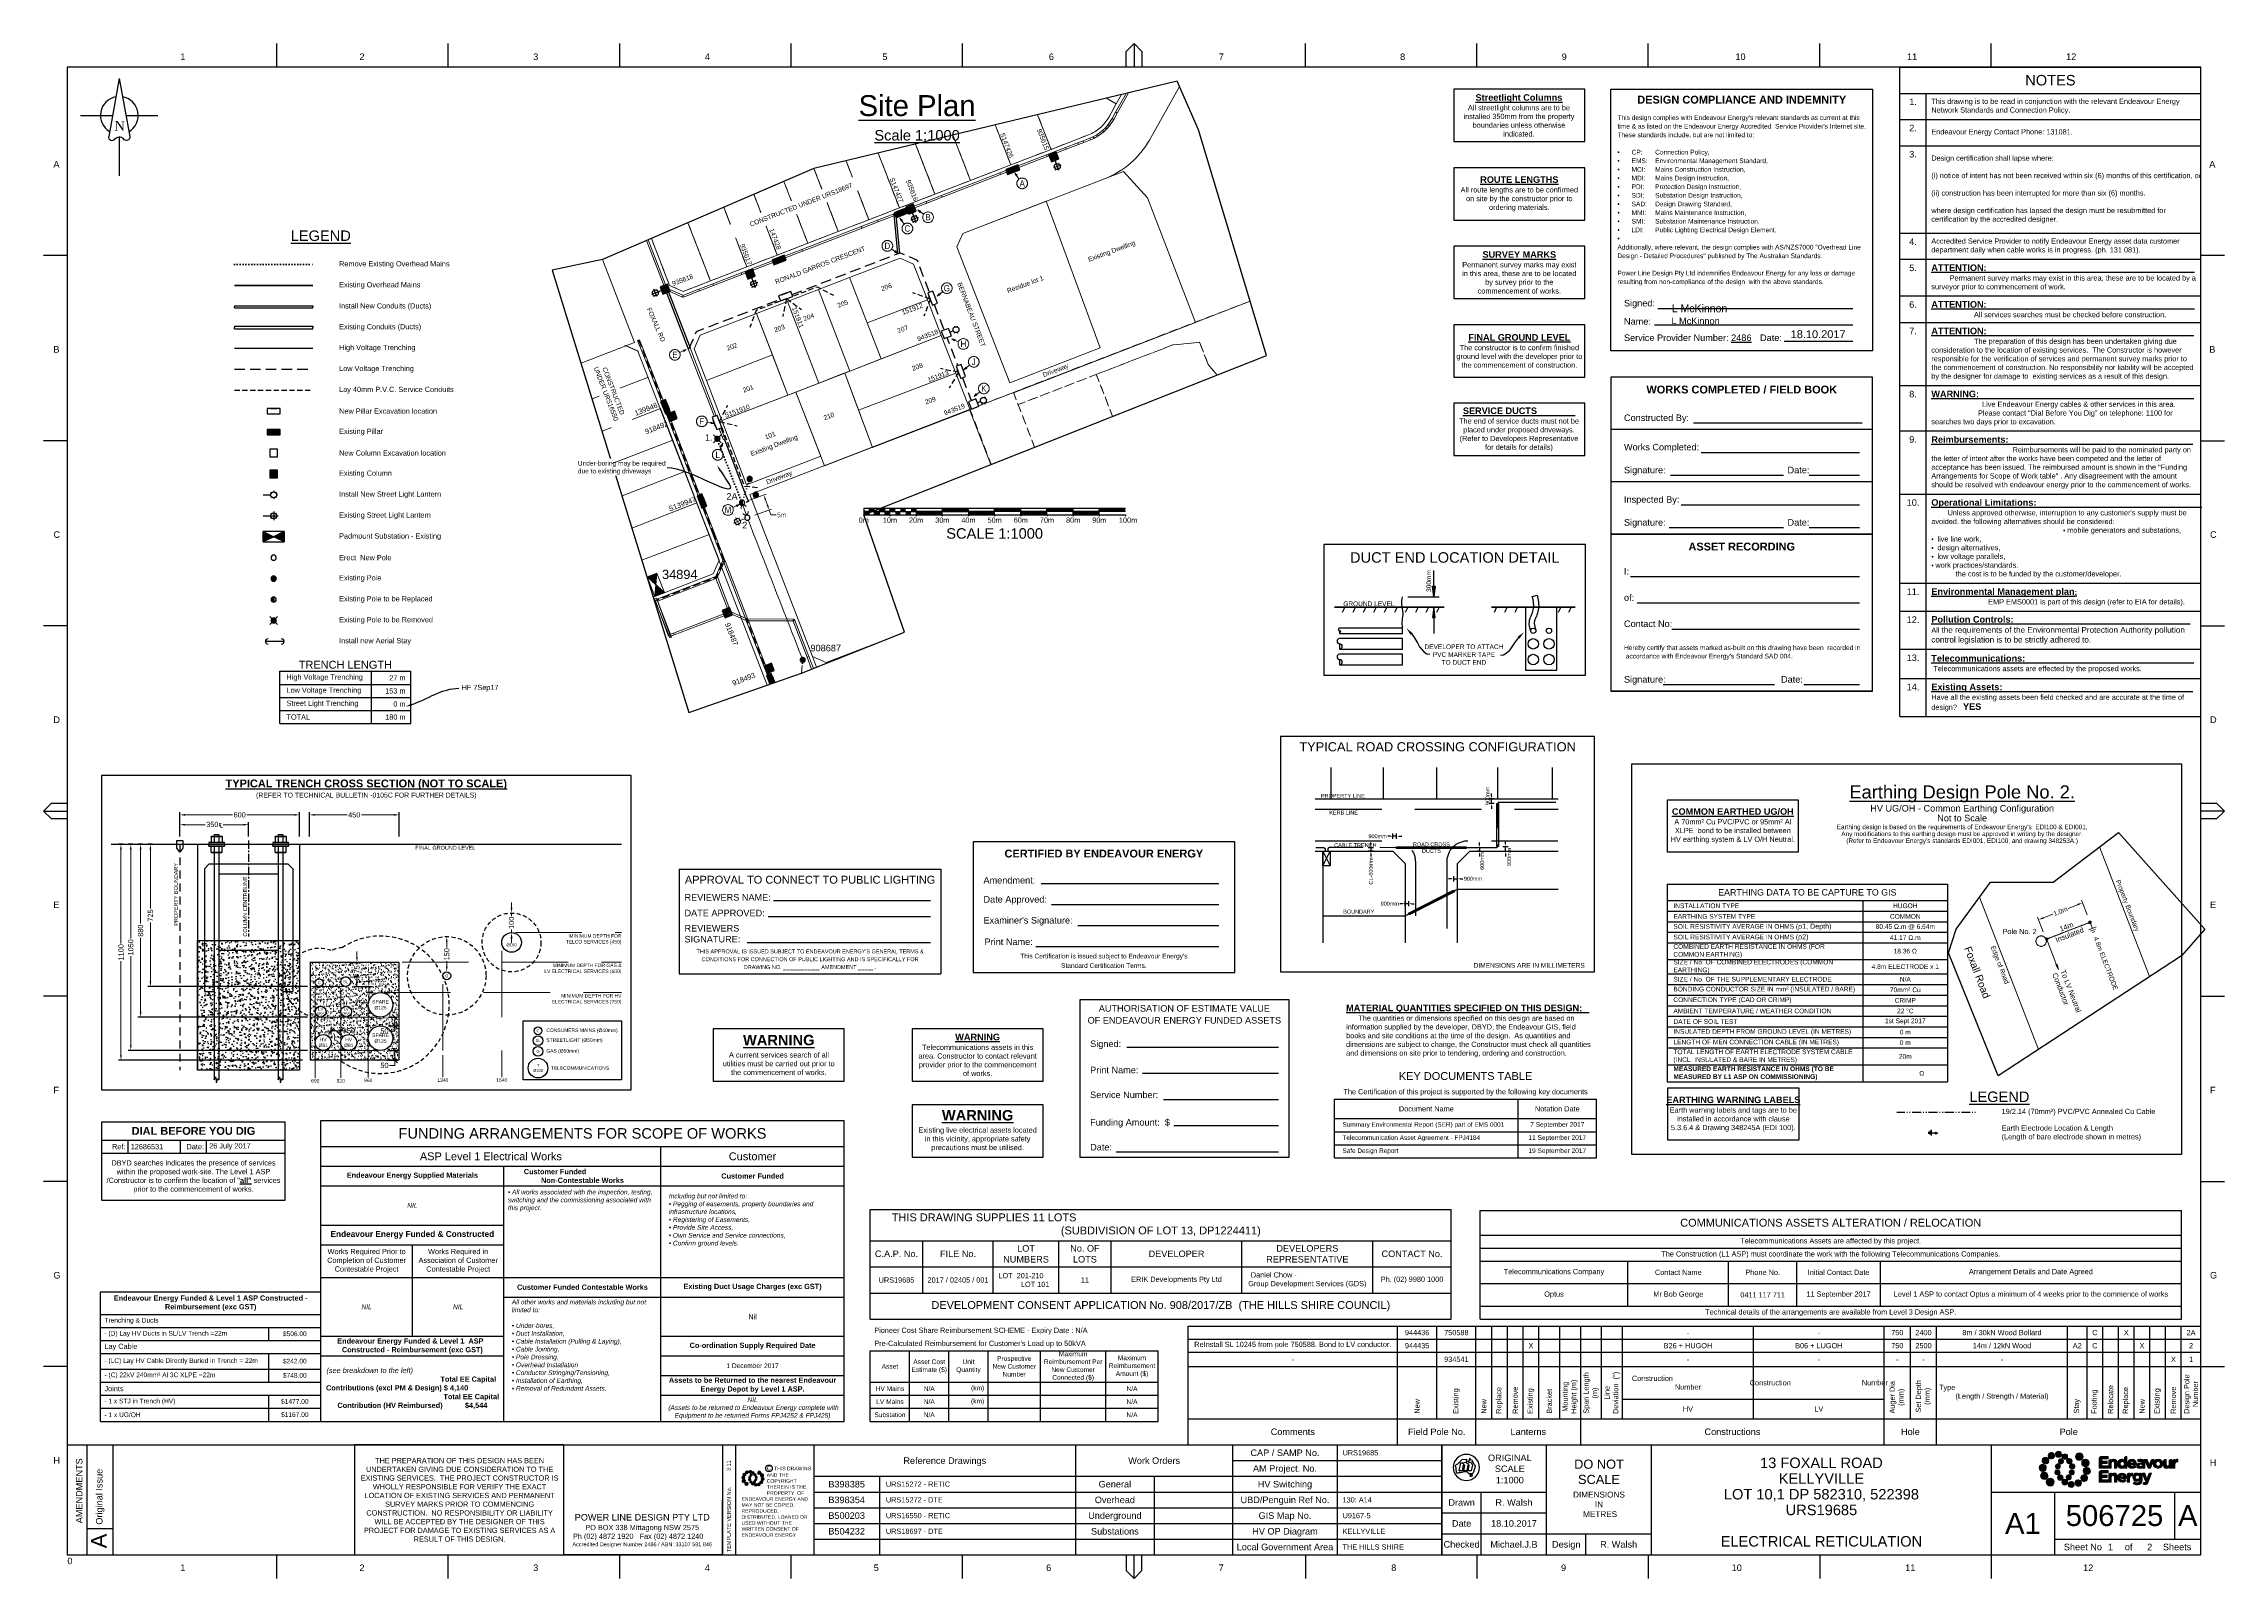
# Paper-space layout 'Retic' of a CAD drawing. Header units: metres, sheet in millimetres. Extents: x -9 to 824, y -9 to 577.
# The model-space entities are those that its viewports show. They can reach past a viewport. Long polylines and large blocks are cut down to what shows.
import ezdxf
from ezdxf import colors
from ezdxf.entities.mleader import LeaderData, LeaderLine
from ezdxf.enums import TextEntityAlignment as Align
from ezdxf.math import Vec2, Vec3

# ---------------------------------------------------------------- set-up
doc = ezdxf.new("R2010")
doc.units = ezdxf.units.M
for name, pattern in [('Cable Exist OH', [1, 1, 0]), ('Cable Exist UG', [7, 4, -1, 1, -1]), ('Cable Remove', [1, 0, -1]), ('CENTER', [50.8, 31.75, -6.35, 6.35, -6.35]), ('Dash', [5, 3, -2]), ('DASHED', [19.05, 12.7, -6.35]), ('IE Trench LV', [6, 4, -2]), ('PHANTOM', [6.15, 3, -0.75, 0.3, -0.75, 0.3, -0.75, 0.3]), ('PHANTOMX2', [6.6, 3, -0.75, 0.2, -0.75, 0.2, -0.75, 0.2, -0.75])]:
    doc.linetypes.add(name, pattern=pattern)
doc.layers.get('0').update_dxf_attribs({"color": 6})
for name, color, linetype, lineweight in [('_User Dimensions', 140, 'Continuous', 13), ('_User Miscellaneous1', 30, 'Continuous', 13), ('_User Miscellaneous2', 31, 'Continuous', 13), ('_User Miscellaneous5', 121, 'Continuous', 13), ('_User Miscellaneous7', 7, 'Continuous', 13), ('_User_LV_Exist', 5, 'Continuous', 35), ('Cadastre Developer_SP_EXT', 98, 'Continuous', 15), ('Cadastre Developer_SP_NEW', 92, 'Continuous', 15), ('Mains_LV_SL_EXT', 135, 'Continuous', 25), ('Services_SP_EXT', 42, 'PHANTOMX2', 20), ('Services_SP_MOD', 3, 'PHANTOMX2', 20)]:
    doc.layers.add(name, color=color, linetype=linetype, lineweight=lineweight)
doc.layers.add('_User Miscellaneous10', color=252, linetype='Continuous', lineweight=13, plot=False, transparency=0.75)
for name, color, linetype in [('Equip_LV_EXT', 7, 'Continuous'), ('Equip_SP_SL_EXT', 7, 'Continuous'), ('Equip_SP_SL_NEW', 2, 'Continuous'), ('Notes', 7, 'Continuous'), ('Services_SP_NEW_UG', 2, 'IE Trench LV'), ('SupportsOH_SP_TR_HV_LV_SL_MOD', 3, 'Continuous'), ('SupportsOH_SP_TR_HV_LV_SL_NEW', 2, 'Continuous'), ('SupportsUG_SP_LV_EXT', 7, 'Continuous'), ('SupportsUG_SP_LV_NEW', 2, 'Continuous'), ('SupportsUG_SP_LV_SL_EXT', 7, 'Continuous'), ('SupportsUG_SP_LV_SL_NEW', 2, 'Continuous'), ('Trench_SP_NEW', 2, 'Continuous')]:
    doc.layers.add(name, color=color, linetype=linetype)
doc.layers.add('Viewports', color=6, linetype='Continuous', plot=False)
doc.styles.add('ARIAL', font='arial.ttf', dxfattribs={"height": 2})
doc.styles.add('COLUMN_LABEL', font='arial.ttf', dxfattribs={"height": 2})
doc.styles.add('iecARIAL', font='arial.ttf', dxfattribs={"height": 2})
doc.styles.add('iecNAME', font='times.ttf')
doc.styles.add('ieISOCP', font='arial.ttf', dxfattribs={"height": 1.5})
doc.styles.add('POLE_LABEL', font='arial.ttf', dxfattribs={"height": 2})
doc.styles.add('SL_LABEL', font='arial.ttf', dxfattribs={"height": 2})
doc.styles.get("Standard").update_dxf_attribs({"font": 'arial.ttf'})
doc.linetypes.add('Cable E UG', pattern='A,5,-0.1,["E",Standard,S=1.5,R=0,X=0,Y=-0.75],-1.45', length=6.55)
doc.linetypes.add('Cable New UG', pattern='A,5.5,-0.01,["X",Standard,S=1.8,R=0,X=0,Y=-0.94],-1.7', length=7.21)
doc.linetypes.add('IE Trench HV', pattern='A,4,-0.4,["/",Standard,S=2,R=0,X=0.25,Y=-1],-1.6', length=6)
doc.dimstyles.new('1.8mm_1_1000', dxfattribs={"dimtxt": 1.8, "dimasz": 2, "dimexe": 1, "dimexo": 3, "dimgap": 0.5, "dimtad": 0, "dimtoh": 1, "dimlfac": -1, "dimzin": 12, "dimdsep": 46, "dimtxsty": 'Standard', "dimcen": 1, "dimclrd": 256, "dimclre": 256, "dimclrt": 256, "dimazin": 3, "dimtfac": 1, "dimtmove": 0, "dimatfit": 3, "dimfxl": 1, "dimtolj": 1, "dimtzin": 0, "dimlwd": -1, "dimlwe": -1, "dimarcsym": 0})
doc.dimstyles.new('1.8mm_1_50', dxfattribs={"dimtxt": 0.09, "dimasz": 0.1, "dimexe": 0.05, "dimexo": 0.15, "dimgap": 0.025, "dimtad": 0, "dimtoh": 1, "dimlfac": -1, "dimzin": 12, "dimdsep": 46, "dimtxsty": 'Standard', "dimcen": 1, "dimclrd": 256, "dimclre": 256, "dimclrt": 256, "dimazin": 3, "dimtfac": 1, "dimtmove": 0, "dimatfit": 3, "dimfxl": 1, "dimtolj": 1, "dimtzin": 0, "dimlwd": -1, "dimlwe": -1, "dimarcsym": 0})
doc.dimstyles.get("Standard").update_dxf_attribs({"dimtxt": 2, "dimasz": 3, "dimexe": 1, "dimexo": 3, "dimgap": 0.5, "dimtad": 0, "dimlfac": -1, "dimzin": 12, "dimdsep": 46, "dimtxsty": 'Standard', "dimcen": 1, "dimclrd": 256, "dimclre": 256, "dimclrt": 256, "dimadec": 0, "dimazin": 3, "dimtfac": 1, "dimtmove": 0, "dimatfit": 3, "dimfxl": 1, "dimfxlon": 1, "dimtolj": 1, "dimtzin": 0, "dimlwd": -1, "dimlwe": -1, "dimarcsym": 0})
pattern_1 = [(37.5, (24.39, 188.98), (-1.2, 36.706), [0, -28.956, 0, -32.385, 0, -30.9563]), (7.5, (24.39, 188.98), (33.714, 53.762), [0, -15.621, 0, -26.0985, 0, -10.001]), (327.5, (0.957, 188.98), (59.3244, 0.108), [0, -9.525, 0, -34.29, 0, -44.7675]), (317.5, (0.957, 188.98), (57.267, 16.72), [0, -4.7625, 0, -22.479, 0, -25.7175])]

# ---------------------------------------------------------------- blocks, each defined once
blk = doc.blocks.new('NorthPnt 11(NP11)')
for p, q in [((-19.7, 0), (-3.5, 0)), ((-0.1, -10.9), (-0.1, -30.8)), ((3.3, 0), (19.7, 0))]:
    blk.add_line(p, q)
for points in [[(-0.1, 18.8), (-5.4, -10.7, 0.877048), (-2.3, -11.9, -0.1543), (-0.1, -10.9, 0.090511)], [(-0.1, 18.8), (5.3, -10.7, -0.877048), (2.1, -11.9, 0.1543), (-0.1, -10.9, -0.090511)]]:
    blk.add_lwpolyline(points, format="xyb")
for start, end in [(100.5988, 238.8643), (300.0994, 80.4374)]:
    blk.add_arc((0, 0), 9.64, start, end)
at = {"style": 'iecNAME'}
blk.add_text('N', height=5.02, dxfattribs=at).set_placement((-2.6, -7.8))
blk = doc.blocks.new('*U276')
at = {"layer": 'Notes'}
for points in [[(0, 0), (2, 0), (2, 1.25), (0, 1.25)], [(2, 1.25), (4, 1.25), (4, 2.5), (2, 2.5)], [(4, 0), (6, 0), (6, 1.25), (4, 1.25)], [(6, 1.25), (8, 1.25), (8, 2.5), (6, 2.5)], [(8, 0), (10, 0), (10, 1.25), (8, 1.25)], [(10, 1.25), (12, 1.25), (12, 2.5), (10, 2.5)], [(12, 0), (14, 0), (14, 1.25), (12, 1.25)], [(14, 1.25), (16, 1.25), (16, 2.5), (14, 2.5)], [(16, 0), (18, 0), (18, 1.25), (16, 1.25)], [(18, 1.25), (20, 1.25), (20, 2.5), (18, 2.5)], [(20, 0), (30, 0), (30, 1.25), (20, 1.25)], [(30, 1.25), (40, 1.25), (40, 2.5), (30, 2.5)], [(40, 0), (50, 0), (50, 1.25), (40, 1.25)], [(50, 1.25), (60, 1.25), (60, 2.5), (50, 2.5)], [(60, 0), (70, 0), (70, 1.25), (60, 1.25)], [(70, 1.25), (80, 1.25), (80, 2.5), (70, 2.5)], [(80, 0), (90, 0), (90, 1.25), (80, 1.25)], [(90, 1.25), (100, 1.25), (100, 2.5), (90, 2.5)]]:
    blk.add_hatch(color=256, dxfattribs=at).paths.add_polyline_path(points)
for p, q in [((0, 2.5), (0, 0)), ((0, 2.5), (100, 2.5)), ((2, 1.25), (0, 1.25)), ((0, 1.25), (0, 0)), ((0, 0), (100, 0)), ((0, 0), (2, 0)), ((0, 0), (0, -0.5)), ((2, 2.5), (2, 1.25)), ((2, 0), (2, 1.25)), ((2, 1.25), (4, 1.25)), ((4, 1.25), (4, 2.5)), ((6, 1.25), (4, 1.25)), ((4, 1.25), (4, 0)), ((4, 0), (6, 0)), ((6, 2.5), (6, 1.25)), ((6, 0), (6, 1.25)), ((6, 1.25), (8, 1.25)), ((8, 1.25), (8, 2.5)), ((10, 1.25), (8, 1.25)), ((8, 1.25), (8, 0)), ((8, 0), (10, 0)), ((10, 2.5), (10, 1.25)), ((10, 1.25), (20, 1.25)), ((10, 0), (10, 1.25)), ((10, 0), (10, -0.5)), ((20, 1.25), (20, 2.5)), ((30, 1.25), (20, 1.25)), ((20, 1.25), (20, 0)), ((20, 0), (30, 0)), ((20, 0), (20, -0.5)), ((30, 2.5), (30, 1.25)), ((30, 0), (30, 1.25)), ((30, 1.25), (40, 1.25)), ((30, 0), (30, -0.5)), ((40, 1.25), (40, 2.5)), ((100, 1.26), (40, 1.25)), ((40, 1.25), (40, 0)), ((40, 0), (50, 0)), ((40, 0), (40, -0.5)), ((50, 0), (50, 2.5)), ((50, 0), (50, 1.25)), ((50, 0), (50, -0.5)), ((60, 0), (60, -0.5)), ((60.02, 0), (60.02, 2.5)), ((60.02, 0), (60.02, 1.25)), ((70, 0), (70, 2.5)), ((70, 0), (70, 1.25)), ((70.02, 0), (70.02, -0.5)), ((79.98, 0), (79.98, 2.5)), ((79.98, 0), (79.98, 1.25)), ((80, 0), (80, -0.5)), ((89.98, 0), (89.98, -0.5)), ((90.01, 0), (90.01, 2.5)), ((90.01, 0), (90.01, 1.25)), ((100.01, 0), (100.01, -0.5))]:
    blk.add_line(p, q, dxfattribs=at)
at = {"layer": 'Notes', "style": 'iecARIAL'}
for s, p in [('0m', (0, -2.04)), ('10m', (10, -2.04)), ('20m', (20, -2.04)), ('30m', (30, -2.04)), ('40m', (40, -2.04)), ('50m', (50, -2.04)), ('60m', (60, -2.04)), ('70m', (70, -2.04)), ('80m', (80, -2.04)), ('90m', (90, -2.04)), ('100m', (101, -2.04))]:
    blk.add_text(s, height=2, dxfattribs=at).set_placement(p, align=Align.MIDDLE_CENTER)
blk.add_text('SCALE 1:1000', height=4, dxfattribs=at).set_placement((50, -7.13), align=Align.MIDDLE)
blk = doc.blocks.new('Funding Approval')
at = {"layer": 'Notes', "lineweight": -3}
for p, q in [((18, 42), (76, 42)), ((24, 32), (76, 32)), ((32, 22), (76, 22)), ((36, 12), (76, 12)), ((14, 2), (76, 2))]:
    blk.add_line(p, q, dxfattribs=at)
at = {"layer": 'Notes'}
blk.add_lwpolyline([(0, 0), (80, 0), (80, 60), (0, 60)], close=True, dxfattribs=at)
at = {"layer": 'Notes', "lineweight": -3}
for s, p in [('Signed:', (4, 41.26)), ('Print Name:', (4, 31.26)), ('Service Number:', (4, 21.76)), ('Funding Amount:  $', (4, 11.26)), ('Date:    ', (4, 1.76))]:
    blk.add_text(s, height=2.5, dxfattribs=at).set_placement(p, align=Align.BOTTOM_LEFT)
at = {"layer": 'Notes', "lineweight": -3, "insert": (40, 54.5), "char_height": 2.5, "attachment_point": 5, "line_spacing_factor": 1.1}
blk.add_mtext('AUTHORISATION OF ESTIMATE VALUE\\POF ENDEAVOUR ENERGY FUNDED ASSETS', dxfattribs=at)
blk = doc.blocks.new('*T435')
at = {"layer": 'Notes', "color": 0, "linetype": 'ByBlock', "lineweight": -2, "transparency": 16777216}
for p, q in [((0, 27), (110, 27)), ((0, 0), (0, 27)), ((15, 0), (15, 27)), ((30, 0), (30, 27)), ((45, 0), (45, 27)), ((65, 0), (65, 27)), ((90, 0), (90, 27)), ((110, 0), (110, 27)), ((0, 15), (110, 15)), ((0, 10), (110, 10)), ((0, 5), (110, 5)), ((0, 0), (110, 0))]:
    blk.add_line(p, q, dxfattribs=at)
at = {"layer": 'Notes', "color": 7, "transparency": 16777216}
for s, insert, char_height, width, attachment_point in [('Pioneer Cost Share Reimbursement SCHEME - Expiry Date : {\\C1;N/A}', (1.5, 34.5), 2, 107, 4), ("Pre-Calculated Reimbursement for Customer's Load up to 50kVA", (1.5, 29.5), 2, 107, 4), ('Prospective New Customer Number', (55, 21), 1.8, 18, 5), ('Maximum Reimbursement Per New Customer Connected ($)', (77.5, 21), 1.8, 25, 5), ('Maximum Reimbursement Amount ($)', (100, 21), 1.8, 18, 5), ('Asset', (7.5, 21), 1.8, 12, 5), ('Asset Cost Estimate ($)', (22.5, 21), 1.8, 14, 5), ('Unit Quantity', (37.5, 21), 1.8, 12, 5)]:
    blk.add_mtext(s, dxfattribs=dict(at, insert=insert, char_height=char_height, width=width, attachment_point=attachment_point))
at = {"layer": 'Notes', "color": 0, "transparency": 16777216, "char_height": 1.8}
for s, insert, width, attachment_point in [('HV Mains', (7.5, 12.5), 12, 5), ('LV Mains', (7.5, 7.5), 12, 5), ('N/A', (22.5, 12.5), 12, 5), ('N/A', (22.5, 7.5), 12, 5), ('(km)', (43.5, 12.5), 12, 6), ('(km)', (43.5, 7.5), 12, 6), ('N/A', (100, 12.5), 17, 5), ('N/A', (100, 7.5), 17, 5), ('Substation', (7.5, 2.5), 12, 5), ('N/A', (22.5, 2.5), 12, 5), ('N/A', (100, 2.5), 17, 5)]:
    blk.add_mtext(s, dxfattribs=dict(at, insert=insert, width=width, attachment_point=attachment_point))
blk = doc.blocks.new('Works As Completed  Field Recording')
at = {"layer": 'Notes', "lineweight": -3}
for p, q in [((31.61, 102.5), (96, 102.5)), ((34.52, 91.25), (95, 91.25)), ((22.83, 82.5), (66, 82.5)), ((75.75, 82.5), (95, 82.5)), ((26.82, 71.25), (95, 71.25)), ((22.24, 62.5), (66, 62.5)), ((75.75, 62.5), (95, 62.5)), ((7.5, 43.75), (95, 43.75)), ((10, 33.75), (95, 33.75)), ((23.25, 23.75), (95, 23.75)), ((20, 2.5), (62.5, 2.5)), ((73.75, 2.5), (95, 2.5))]:
    blk.add_line(p, q, dxfattribs=at)
at = {"layer": 'Notes'}
for p, q in [((100, 100), (0, 100)), ((100, 80), (0, 80)), ((100, 60), (0, 60)), ((100, 0), (0, 0))]:
    blk.add_line(p, q, dxfattribs=at)
for points in [[(0, 60), (100, 60), (100, 120), (0, 120)], [(0, 0), (100, 0), (100, 60), (0, 60)]]:
    blk.add_lwpolyline(points, close=True, dxfattribs=at)
at = {"layer": 'Notes', "ltscale": 10}
for s, p in [('Works Completed:', (5, 91.25)), ('Signature:', (5, 82.5)), ('Date:', (67.5, 82.5)), ('Inspected By:', (5, 71.25)), ('Signature:', (5, 62.5)), ('Date:', (67.5, 62.5)), ('I:', (5, 43.75)), ('of:', (5, 33.75)), ('Contact No:', (5, 23.75)), ('Signature:', (5, 2.5)), ('Date:', (65, 2.5))]:
    blk.add_text(s, height=2.5, dxfattribs=at).set_placement(p, align=Align.BOTTOM_LEFT)
at = {"layer": 'Notes', "ltscale": 10, "char_height": 3, "attachment_point": 2}
for s, insert in [('{\\fArial|b1|i0|c0|p34;WORKS COMPLETED / FIELD BOOK}', (50, 116.75)), ('{\\fArial|b1|i0|c0|p34;ASSET RECORDING}', (50.01, 56.75))]:
    blk.add_mtext(s, dxfattribs=dict(at, insert=insert))
at = {"layer": 'Notes', "ltscale": 10, "insert": (5, 102.46), "char_height": 2.5, "width": 24.8465, "attachment_point": 7}
blk.add_mtext('Constructed By:', dxfattribs=at)
at = {"layer": 'Notes', "insert": (5, 17.5), "char_height": 2, "attachment_point": 1}
blk.add_mtext("{\\H0.9x;Hereby certify that assets marked as-built on this drawing have been  recorded in\\P accordance with Endeavour Energy's Standard SAD 004}.", dxfattribs=at)
blk = doc.blocks.new('Design Compliance & Indeminity')
at = {"layer": 'Notes'}
for p, q in [((16.64, 10), (92.5, 10)), ((17.96, 16.25), (92.5, 16.25)), ((66.21, 3.75), (92.5, 3.75))]:
    blk.add_line(p, q, dxfattribs=at)
blk.add_lwpolyline([(0, 100), (100, 100), (100, 0), (0, 0)], close=True, dxfattribs=at)
at = {"layer": 'Notes', "ltscale": 10, "insert": (50, 97.5), "char_height": 3, "attachment_point": 2}
blk.add_mtext('{\\fArial|b1|i0|c0|p34;DESIGN COMPLIANCE AND INDEMNITY}', dxfattribs=at)
at = {"layer": 'Notes', "lineweight": -3, "insert": (2.5, 25), "char_height": 1.8, "width": 93.5, "attachment_point": 7, "line_spacing_factor": 1.1}
blk.add_mtext('This design complies with Endeavour Energy\'s relevant standards as current at this time & as listed on the Endeavour Energy Accredited  Service Provider\'s Internet site. These standards include, but are not limited to:\\P\\P\\pi-5.4,l5.4,t5.4,14.4;{\\fSymbol|b0|i0|c2|p18;·^I}CP:^IConnection Policy,\\P{\\fSymbol|b0|i0|c2|p18;·^I}EMS: ^IEnvironmental Management Standard,\\P{\\fSymbol|b0|i0|c2|p18;·^I}MCI:^IMains Construction Instruction,\\P{\\fSymbol|b0|i0|c2|p18;·^I}MDI:^IMains Design Instruction,\\P{\\fSymbol|b0|i0|c2|p18;·^I}PDI:^IProtection Design Instruction,\\P{\\fSymbol|b0|i0|c2|p18;·^I}SDI:^ISubstation Design Instruction,\\P{\\fSymbol|b0|i0|c2|p18;·^I}SAD:^IDesign Drawing Standard,\\P{\\fSymbol|b0|i0|c2|p18;·^I}MMI:^IMains Maintenance Instruction,\\P{\\fSymbol|b0|i0|c2|p18;·^I}SMI:^ISubstation Maintenance Instruction,\\P{\\fSymbol|b0|i0|c2|p18;·^I}LDI:^IPublic Lighting Electrical Design Element.\\P\\pt5.4;{\\fSymbol|b0|i0|c2|p18;·^I}\\P\\pi0,l0,tz;Additionally, where relevant, the design complies with AS/NZS7000 "Overhead Line Design - Detailed Procedures" published by The Australian Standards.\\P\\PPower Line Design Pty Ltd indemnifies Endeavour Energy for any loss or damage resulting from non-compliance of the design  with the above standards.', dxfattribs=at)
at = {"layer": 'Notes', "char_height": 2.5, "attachment_point": 7}
for s, insert in [('Signed:', (5, 16.25)), ('Name:', (5, 10)), ('Service Provider Number: {\\L2486}', (5, 3.75)), ('Date:', (57, 3.75))]:
    blk.add_mtext(s, dxfattribs=dict(at, insert=insert))
blk = doc.blocks.new('Certfied by Endeavour Energy')
at = {"layer": 'Notes', "lineweight": -3}
for p, q in [((26, 34), (94, 34)), ((30, 26), (94, 26)), ((40, 18), (94, 18)), ((24, 10), (94, 10))]:
    blk.add_line(p, q, dxfattribs=at)
at = {"layer": 'Notes'}
blk.add_lwpolyline([(0, 0), (100, 0), (100, 50), (0, 50)], close=True, dxfattribs=at)
at = {"layer": 'Notes', "ltscale": 10, "insert": (50, 47), "char_height": 3, "width": 80, "attachment_point": 2}
blk.add_mtext('{\\fArial|b1|i0|c0|p34;CERTIFIED BY ENDEAVOUR ENERGY}', dxfattribs=at)
at = {"layer": 'Notes', "char_height": 2.5, "attachment_point": 7}
for s, insert, width in [('Amendment:', (4, 34), 19.80559345), ('Date Approved:', (4, 26), 32), ("Examiner's Signature:", (4, 18), 50), ('Print Name:', (4.403783, 10.5), 23.596217)]:
    blk.add_mtext(s, dxfattribs=dict(at, insert=insert, width=width))
at = {"layer": 'Notes', "lineweight": -3, "insert": (50, 4.5), "char_height": 1.8, "attachment_point": 5, "line_spacing_factor": 1.2}
blk.add_mtext("This Certification is issued subject to Endeavour Energy's \\PStandard Certification Terms.", dxfattribs=at)
blk = doc.blocks.new('*T434')
at = {"layer": 'Notes', "color": 0, "linetype": 'ByBlock', "lineweight": -2, "transparency": 16777216}
for p, q in [((0, 20), (50, 20)), ((0, 0), (0, 20)), ((35, 0), (35, 20)), ((50, 0), (50, 20)), ((0, 15), (50, 15)), ((0, 10), (50, 10)), ((0, 5), (50, 5)), ((0, 0), (50, 0))]:
    blk.add_line(p, q, dxfattribs=at)
at = {"layer": 'Notes', "color": 0, "transparency": 16777216}
for s, insert, char_height, width, attachment_point in [('High Voltage Trenching', (2.5, 17.5), 2, 30, 4), ('TRENCH LENGTH', (25, 22.5), 3, 47, 5), ('27 m', (48, 17.5), 2, 11, 6), ('Street Light Trenching', (2.5, 7.5), 2, 30, 4), ('Low Voltage Trenching', (2.5, 12.5), 2, 30, 4), ('153 m', (48, 12.5), 2, 11, 6), ('0 m', (48, 7.5), 2, 11, 6), ('TOTAL ', (2.5, 2.5), 2, 30, 4), (' 180 m', (48, 2.5), 2, 11, 6)]:
    blk.add_mtext(s, dxfattribs=dict(at, insert=insert, char_height=char_height, width=width, attachment_point=attachment_point))
blk = doc.blocks.new('*U304')
at = {"width": 0.9}
blk.add_attdef('ASSET_NUM', text='', height=2, dxfattribs=at).set_placement((4, 2), align=Align.MIDDLE_LEFT)
for tag, p, flags in [('SUBURB', (-2, 0), 1), ('STREETNAME', (-1.8, 0), 9), ('PARENT', (-1.6, 0), 9), ('NOTES', (-1.4, 0), 9), ('LOCATION', (-1.2, 0), 9), ('LEGEND', (-1, 0), 9), ('USAGE', (-0.8, 0), 9), ('SUPPORT_TYPE', (-0.6, 0), 9), ('STATE', (-0.4, 0), 9), ('OWNED_BY', (-0.2, 0), 9)]:
    blk.add_attdef(tag, p, '', height=0.2, rotation=270, dxfattribs=dict(flags=flags))
blk.add_wipeout([(1, 2.5), (1, -2.5), (-1, -2.5), (-1, 2.5)])
blk.add_lwpolyline([(-1, 2.5), (-1, -1.25), (-1, 1.25), (-1, -2.5), (1, -2.5), (1, 2.5)], close=True)
blk = doc.blocks.new('PILLAR_EXT')
blk.add_hatch(color=256).paths.add_polyline_path([(-2.5, 1), (-2.5, -1), (2.5, -1), (2.5, 1)])
for p, q in [((0, 1), (0, -1)), ((-2.5, 0), (2.5, 0))]:
    blk.add_line(p, q)
at = {"ltscale": 10}
blk.add_line((2.5, 0), (-2.5, 0), dxfattribs=at)
blk.add_lwpolyline([(-2.5, -1), (-1.25, -1), (1.25, -1), (2.5, -1), (2.5, 1), (-2.5, 1)], close=True)
at = {"width": 0.9, "flags": 8}
blk.add_attdef('ASSET_NUM', text='', height=2, rotation=90, dxfattribs=at).set_placement((-2, 4), align=Align.MIDDLE_LEFT)
for tag, p, flags in [('OWNED_BY', (0, -0.2), 9), ('STATE', (0, -0.4), 9), ('SUPPORT_TYPE', (0, -0.6), 9), ('USAGE', (0, -0.8), 9), ('LEGEND', (0, -1), 9), ('LOCATION', (0, -1.2), 9), ('NOTES', (0, -1.4), 9), ('STREETNAME', (0, -1.8), 9), ('PARENT', (0, -1.6), 9), ('SUBURB', (0, -2), 1)]:
    blk.add_attdef(tag, p, '', height=0.2, dxfattribs=dict(flags=flags))
blk = doc.blocks.new('*U310')
at = {"ltscale": 10}
blk.add_wipeout([(-1.5, -1.5), (-1.5, 1.5), (1.5, 1.5), (1.5, -1.5)], dxfattribs=at)
blk.add_lwpolyline([(-1.5, 1.5), (-1.5, -1.5), (1.5, -1.5), (1.5, 1.5)], close=True)
at = {"width": 0.9, "flags": 8}
blk.add_attdef('ASSET_NUM', text='', height=2, dxfattribs=at).set_placement((4, 2), align=Align.MIDDLE_LEFT)
at = {"flags": 1}
blk.add_attdef('Z', (-2.35, -1.81), '', height=0.2, rotation=270, dxfattribs=at)
at = {"flags": 9}
for tag, p in [('NOTES', (-2, -1.81)), ('SUBURB', (-1.8, -1.81)), ('STREETNAME', (-1.6, -1.81)), ('LOCATION', (-1.4, -1.81)), ('LEGEND', (-1.2, -1.81)), ('USAGE', (-1, -1.81)), ('STATE', (-0.8, -1.81)), ('OWNED_BY', (-0.6, -1.81)), ('COLUMN_TYPE', (-0.4, -1.81)), ('STREET_CODE', (-0.2, -1.81)), ('STRUCTURE_PLANT_NUMBER', (0.03, -1.81))]:
    blk.add_attdef(tag, text='', height=0.2, rotation=270, dxfattribs=at).set_placement(p, align=Align.MIDDLE_LEFT)
blk = doc.blocks.new('*U309')
blk.add_hatch(color=256).paths.add_polyline_path([(1.5, -1.5), (1.5, 1.5), (-1.5, 1.5), (-1.5, -1.5)])
blk.add_lwpolyline([(1.5, 1.5), (-1.5, 1.5), (-1.5, -1.5), (1.5, -1.5)], close=True)
at = {"flags": 9}
for tag, style, p in [('STRUCTURE_PLANT_NUMBER', 'POLE_LABEL', (-1.81, -0.03)), ('STREET_CODE', 'COLUMN_LABEL', (-1.81, 0.2))]:
    blk.add_attdef(tag, text='', height=0.2, rotation=180, dxfattribs=dict(at, style=style)).set_placement(p, align=Align.MIDDLE_LEFT)
for tag, p in [('COLUMN_TYPE', (-1.81, 0.4)), ('STREETNAME', (-1.81, 1.6)), ('OWNED_BY', (-1.81, 0.6)), ('LOCATION', (-1.81, 1.4)), ('SUBURB', (-1.81, 1.8)), ('LEGEND', (-1.81, 1.2)), ('USAGE', (-1.81, 1)), ('NOTES', (-1.81, 2)), ('STATE', (-1.81, 0.8))]:
    blk.add_attdef(tag, text='', height=0.2, rotation=180, dxfattribs=at).set_placement(p, align=Align.MIDDLE_LEFT)
at = {"flags": 1}
blk.add_attdef('Z', (-1.81, 2.35), '', height=0.2, rotation=180, dxfattribs=at)
at = {"style": 'COLUMN_LABEL', "width": 0.9, "flags": 8}
blk.add_attdef('ASSET_NUM', text='', height=2, rotation=270, dxfattribs=at).set_placement((2, -4), align=Align.MIDDLE_LEFT)
blk = doc.blocks.new('SL_LANTERN_EXT')
at = {"flags": 9}
for tag, p in [('LRATECODE', (-7.4, 0)), ('LOUTREACHVOCAB', (-7.2, 0)), ('LOUTREACH', (-7, 0)), ('LANTNUMBER', (-6.6, 0)), ('LNEW', (-6.4, 0)), ('LMASTVOCAB', (-6.2, 0)), ('LMAST', (-6, 0)), ('LLAMPVOCAB', (-5.8, 0)), ('LLAMP', (-5.6, 0)), ('LEXIST', (-5.4, 0)), ('LCHARGE3PERCENT', (-5.2, 0)), ('LCHARGE3', (-5, 0)), ('LCHARGE2PERCENT', (-4.8, 0)), ('LCHARGE2', (-4.6, 0)), ('LCHARGE1PERCENT', (-4.4, 0)), ('LCHARGE1', (-4.2, 0)), ('LCATEGORY', (-4, 0)), ('LBRACKETVOCAB', (-3.8, 0)), ('LBRACKET', (-3.6, 0)), ('LKINGHEIGHT', (-3.4, 0)), ('CREPLACE', (-3.2, 0)), ('CREMOVE', (-3, 0)), ('CNUMBER', (-2.8, 0)), ('CNEW', (-2.6, 0)), ('CEXIST', (-2.4, 0)), ('USAGE', (-2.2, 0)), ('STATE', (-2, 0)), ('OWNED_BY', (-1.8, 0)), ('ORIENTATION', (-1.6, 0)), ('OPERATING_VOLTAGE', (-1.4, 0)), ('NO_PHASES', (-1.2, 0)), ('LANTERN_TYPE', (-1, 0)), ('LANTERN_PURPOSE', (-0.8, 0)), ('CONTROL_TYPE', (-0.6, 0)), ('CONSTRUCTED_VOLTAGE', (-0.4, 0))]:
    blk.add_attdef(tag, text='', height=0.001, rotation=270, dxfattribs=at).set_placement(p, align=Align.MIDDLE_LEFT)
at = {"style": 'SL_LABEL', "flags": 9}
blk.add_attdef('STREET_CODE', text='', height=0.001, rotation=270, dxfattribs=at).set_placement((0.001, 0), align=Align.MIDDLE_LEFT)
at = {"flags": 1}
blk.add_attdef('Z', (0, 0), '', height=0.001, rotation=270, dxfattribs=at)
at = {"width": 0.9}
blk.add_attdef('LNUMBER', text='', height=1, dxfattribs=at).set_placement((7, -1), align=Align.MIDDLE_LEFT)
at = {"flags": 9}
for tag, p in [('LREMOVE', (0, -7.6)), ('LREPLACE', (0, -7.8)), ('LTYPE', (0, -8)), ('LTYPEVOCAB', (0, -8.2)), ('LEGEND', (0, -8.4)), ('SUBURB', (0, -8.6)), ('STREETNAME', (0, -8.8)), ('LOCATION', (0, -9)), ('NOTES', (0, -9.2)), ('MAINTAINED_BY', (0, -9.863))]:
    blk.add_attdef(tag, text='', height=0.001, dxfattribs=at).set_placement(p, align=Align.MIDDLE_LEFT)
blk.add_attdef('OPERATED_BY', (0, -9.607), '', height=0.001, dxfattribs=at)
blk.add_wipeout([(5.688, 0), (5.061, -1.061), (4, -1.688), (2.939, -1.061), (2.313, 0), (2.939, 1.061), (4, 1.687), (5.061, 1.061)])
for p, q in [((4, 1.687), (4, 0)), ((2.939, 1.061), (3.205, 0.795)), ((5.061, 1.061), (4.795, 0.795)), ((0, 0), (4, 0)), ((4, 0), (5.688, 0)), ((4, 0), (4, -1.688)), ((2.939, -1.061), (3.205, -0.795)), ((5.061, -1.061), (4.795, -0.795))]:
    blk.add_line(p, q)
blk.add_circle((4, 0), 1.125)
blk = doc.blocks.new('*U311')
at = {"flags": 9}
for tag, p in [('LNEW', (-6.4, 0)), ('LMASTVOCAB', (-6.2, 0)), ('LMAST', (-6, 0)), ('LLAMPVOCAB', (-5.8, 0)), ('LLAMP', (-5.6, 0)), ('LEXIST', (-5.4, 0)), ('LCHARGE3PERCENT', (-5.2, 0)), ('LCHARGE3', (-5, 0)), ('LCHARGE2PERCENT', (-4.8, 0)), ('LCHARGE2', (-4.6, 0)), ('LCHARGE1PERCENT', (-4.4, 0)), ('LCHARGE1', (-4.2, 0)), ('LCATEGORY', (-4, 0)), ('LBRACKETVOCAB', (-3.8, 0)), ('LBRACKET', (-3.6, 0)), ('LKINGHEIGHT', (-3.4, 0)), ('CREPLACE', (-3.2, 0)), ('CREMOVE', (-3, 0)), ('CNUMBER', (-2.8, 0)), ('CNEW', (-2.6, 0)), ('CEXIST', (-2.4, 0)), ('USAGE', (-2.2, 0)), ('STATE', (-2, 0))]:
    blk.add_attdef(tag, text='', height=0.2, rotation=270, dxfattribs=at).set_placement(p, align=Align.MIDDLE_LEFT)
blk.add_wipeout([(5.69, 0), (5.06, -1.06), (4, -1.69), (2.94, -1.06), (2.31, 0), (2.94, 1.06), (4, 1.69), (5.06, 1.06)])
for p, q in [((0, 0), (2.88, 0)), ((2.94, 1.06), (3.2, 0.8)), ((4, 1.5), (4, 1.12)), ((5.06, 1.06), (4.8, 0.8)), ((2.94, -1.06), (3.2, -0.8)), ((4, -1.12), (4, -1.5)), ((5.06, -1.06), (4.8, -0.8)), ((5.13, 0), (5.5, 0))]:
    blk.add_line(p, q)
blk.add_circle((4, 0), 1.12)
for tag, p in [('LANTNUMBER', (-1.4, 2.6)), ('LOUTREACH', (-1.4, 2.2)), ('LOUTREACHVOCAB', (-1.4, 2)), ('LRATECODE', (-1.4, 1.8)), ('LREMOVE', (-1.4, 1.6)), ('LREPLACE', (-1.4, 1.4)), ('LTYPE', (-1.4, 1.2)), ('LTYPEVOCAB', (-1.4, 1)), ('LEGEND', (-1.4, 0.8)), ('SUBURB', (-1.4, 0.6)), ('STREETNAME', (-1.4, 0.4)), ('LOCATION', (-1.4, 0.2)), ('OWNED_BY', (-1.8, 0)), ('ORIENTATION', (-1.6, 0)), ('OPERATING_VOLTAGE', (-1.4, 0)), ('MAINTAINED_BY', (-1.4, -0.66)), ('NOTES', (-1.4, 0)), ('NO_PHASES', (-1.2, 0)), ('LANTERN_TYPE', (-1, 0)), ('LANTERN_PURPOSE', (-0.8, 0)), ('CONTROL_TYPE', (-0.6, 0)), ('CONSTRUCTED_VOLTAGE', (-0.4, 0))]:
    blk.add_attdef(tag, text='', height=0.2, rotation=270, dxfattribs=at).set_placement(p, align=Align.MIDDLE_LEFT)
at = {"style": 'SL_LABEL', "flags": 8}
blk.add_attdef('ASSET_NUM', text='', height=1, dxfattribs=at).set_placement((7, 1), align=Align.MIDDLE_LEFT)
for tag, p, height, flags in [('OPERATED_BY', (-1.4, -0.41), 0.2, 9), ('Z', (0, 0), 0.001, 1)]:
    blk.add_attdef(tag, p, '', height=height, rotation=270, dxfattribs=dict(flags=flags))
at = {"style": 'SL_LABEL', "flags": 9}
blk.add_attdef('STREET_CODE', text='', height=0.001, rotation=270, dxfattribs=at).set_placement((0, 0), align=Align.MIDDLE_LEFT)
at = {"flags": 8}
blk.add_attdef('LNUMBER', text='', height=1, dxfattribs=at).set_placement((7, -1), align=Align.MIDDLE_LEFT)
blk = doc.blocks.new('SUB_PADMOUNT_EXT')
at = {"ltscale": 10}
h = blk.add_hatch(color=256, dxfattribs=at)
h.dxf.hatch_style = 1
h.paths.add_polyline_path([(4, -2), (0, 0), (4, 2)])
h.paths.add_polyline_path([(-4, -2), (-4, 2), (0, 0)])
blk.add_line((4, 2), (-4, -2))
blk.add_lwpolyline([(-4, -2), (4, -2), (4, 2), (-4, 2)], close=True)
at = {"ltscale": 10, "flags": 128}
for points in [[(-4, -2), (-4, 2), (0, 0)], [(4, -2), (0, 0), (4, 2)]]:
    blk.add_lwpolyline(points, close=True, dxfattribs=at)
at = {"flags": 8}
blk.add_attdef('ASSET_NUM', text='', height=2.5, dxfattribs=at).set_placement((0, 5), align=Align.MIDDLE_CENTER)
for tag, flags, p in [('STREET_CODE', 9, (1.5, 0)), ('OPERATING_VOLTAGE', 9, (1.5, -0.4)), ('ORIENTATION', 9, (1.5, -0.6)), ('OWNED_BY', 9, (1.5, -0.8)), ('OPERATED_BY', 9, (1.5, -1)), ('CONSTRUCTED_VOLTAGE', 9, (1.5, -1.4)), ('SECONDARY_VOLTAGE', 9, (1.5, -1.6)), ('STATE', 9, (1.5, -1.8)), ('SUBSTATION_TYPE', 9, (1.5, -2.2)), ('SUBURB', 9, (1.5, -2.8)), ('STREETNAME', 9, (1.5, -3)), ('Z', 1, (1.5, -3.6)), ('NO_PHASES', 9, (1.5, -0.2)), ('MAINTAINED_BY', 9, (1.5, -1.2)), ('PARENT', 9, (1.5, -2)), ('USAGE', 9, (1.5, -2.4)), ('LEGEND', 9, (1.5, -2.6)), ('LOCATION', 9, (1.5, -3.2)), ('NOTES', 9, (1.5, -3.4))]:
    blk.add_attdef(tag, text='', height=0.2, dxfattribs=dict(flags=flags)).set_placement(p, align=Align.MIDDLE_LEFT)
blk = doc.blocks.new('NOTE_APPROVAL-TO-CONNECT-SL')
for p, q in [((0, 40), (0, 0)), ((0, 40), (100, 40)), ((100, 40), (100, 0)), ((0, 0), (100, 0))]:
    blk.add_line(p, q)
at = {"lineweight": -3}
for p, q in [((36, 28), (96, 28)), ((34, 22), (96, 22)), ((26, 12), (96, 12))]:
    blk.add_line(p, q, dxfattribs=at)
blk.add_text('APPROVAL TO CONNECT TO PUBLIC LIGHTING', height=3, dxfattribs=at).set_placement((50, 36), align=Align.MIDDLE_CENTER)
at = {"char_height": 2.5, "attachment_point": 7}
for s, insert, width in [('REVIEWERS NAME:', (2, 28), 34), ('REVIEWERS\\PSIGNATURE: ', (2, 12), 21.9287), ('DATE APPROVED:', (2, 22), 36)]:
    blk.add_mtext(s, dxfattribs=dict(at, insert=insert, width=width))
at = {"lineweight": -3, "insert": (50, 5.4), "char_height": 1.5, "width": 92, "attachment_point": 5, "line_spacing_factor": 1.2}
blk.add_mtext("THIS APPROVAL IS ISSUED SUBJECT TO ENDEAVOUR ENERGY'S GENERAL TERMS & CONDITIONS FOR CONNECTION OF PUBLIC LIGHTING AND IS SPECIFICALLY FOR DRAWING NO. ____________ AMENDMENT _____ .", dxfattribs=at)
blk = doc.blocks.new('*U337')
at = {"layer": 'Notes', "insert": (0, 0), "char_height": 8, "attachment_point": 2}
blk.add_mtext('{\\H0.99997x;\\LSite Plan\\H1.3333x;\\P\\H0.37501x;Scale 1:1000}', dxfattribs=at)
blk = doc.blocks.new('*T433')
at = {"layer": 'Notes', "color": 0, "linetype": 'ByBlock', "lineweight": -2, "transparency": 16777216}
for p, q in [((0, 41.59), (268, 41.59)), ((0, 0), (0, 41.59)), ((268, 0), (268, 41.59)), ((0, 32.18), (268, 32.18)), ((0, 27.18), (268, 27.18)), ((0, 22.18), (268, 22.18)), ((56.5, 5), (56.5, 22.18)), ((95, 5), (95, 22.18)), ((121, 5), (121, 22.18)), ((153, 5), (153, 22.18)), ((0, 13.68), (268, 13.68)), ((0, 5), (268, 5)), ((0, 0), (268, 0))]:
    blk.add_line(p, q, dxfattribs=at)
at = {"layer": 'Notes', "color": 0, "transparency": 16777216, "attachment_point": 5}
for s, insert, char_height, width in [('{\\C7;COMMUNICATIONS ASSETS ALTERATION / RELOCATION}', (134, 36.88), 3, 265), ('{\\C7;Telecommunications Assets are affected by this project.}', (134, 29.68), 2, 265), ('Optus', (28.25, 9.34), 2, 53.5), ('Mr Bob George ', (75.75, 9.34), 2, 35.5), ('0411 117 711', (108, 9.34), 2, 23), ('{\\C1;11 September 2017', (137, 9.34), 2, 29), ('Level 1 ASP to contact Optus a minimum of 4 weeks prior to the commence of works', (210.5, 9.34), 2, 112)]:
    blk.add_mtext(s, dxfattribs=dict(at, insert=insert, char_height=char_height, width=width))
at = {"layer": 'Notes', "color": 7, "transparency": 16777216, "char_height": 2, "attachment_point": 5}
for s, insert, width in [('The Construction (L1 ASP) must coordinate the work with the following Telecommunications Companies.', (134, 24.68), 265), ('Telecommunications Company', (28.25, 17.93), 53.5), ('Contact Name', (75.75, 17.93), 35.5), ('Phone No.', (108, 17.93), 23), ('Initial Contact Date', (137, 17.93), 29), ('Arrangement Details and Date Agreed', (210.5, 17.93), 112), ('Technical details of the arrangements are available from Level 3 Design ASP.', (134, 2.5), 265)]:
    blk.add_mtext(s, dxfattribs=dict(at, insert=insert, width=width))
blk = doc.blocks.new('*T432')
at = {"layer": 'Notes', "color": 0, "linetype": 'ByBlock', "lineweight": -2, "transparency": 16777216}
for p, q in [((0, 248.13), (115, 248.13)), ((0, 0), (0, 248.13)), ((115, 0), (115, 248.13)), ((0, 238.13), (115, 238.13)), ((10, 0), (10, 238.13)), ((0, 228.13), (115, 228.13)), ((0, 218.13), (115, 218.13)), ((0, 184.71), (115, 184.71)), ((0, 174.71), (115, 174.71)), ((0, 160.71), (115, 160.71)), ((0, 150.6), (115, 150.6)), ((0, 126.46), (115, 126.46)), ((0, 109.13), (115, 109.13)), ((0, 85.03), (115, 85.03)), ((0, 50.96), (115, 50.96)), ((0, 40.3), (115, 40.3)), ((0, 25.71), (115, 25.71)), ((0, 14.54), (115, 14.54)), ((0, 0), (115, 0))]:
    blk.add_line(p, q, dxfattribs=at)
at = {"layer": 'Notes', "transparency": 16777216}
for s, insert, char_height, width, attachment_point in [('NOTES', (57.5, 243.13), 4, 112, 5), ('1.', (5, 236.13), 2.5, 4, 2), ('{\\C7;This drawing is to be read in conjunction with the relevant Endeavour Energy Network Standards and Connection Policy.}', (12, 233.13), 2, 101, 4), ('2.', (5, 226.13), 2.5, 4, 2), ('Endeavour Energy Contact Phone: 131081.', (12, 223.13), 2, 101, 4), ('3.', (5, 216.13), 2.5, 4, 2), ('Design certification shall lapse where:\\P\\P(i) notice of intent has not been received within six (6) months of this certification, or\\P\\P(ii) construction has been interrupted for more than six (6) months.\\P\\Pwhere design certification has lapsed the design must be resubmitted for certification by the accredited designer.', (12, 201.42), 2, 101, 4), ('4.', (5, 182.71), 2.5, 4, 2), ('Accredited Service Provider to notify Endeavour Energy asset data customer department daily when cable works is in progress. (ph. 131 081).', (12, 179.71), 2, 101, 4), ('5.', (5, 172.71), 2.5, 4, 2), ('{\\fArial|b1|i0|c0|p34;\\H1.25x;\\L\\C1;ATTENTION: \\fArial|b0|i0|c0|p34;\\H0.8x;\\l\\C7;                                                                                                                }Permanent survey marks may exist in this area, these are to be located by a surveyor prior to commencement of work.', (12, 167.71), 2, 101, 4), ('6.', (5, 158.71), 2.5, 4, 2), ('{\\fArial|b1|i0|c0|p34;\\H1.25x;\\L\\C1;ATTENTION: \\H0.8x;                                                                                                                            }All services searches must be checked before construction.', (12, 155.65), 2, 101, 4), ('7.', (5, 148.6), 2.5, 4, 2), ('{\\fArial|b1|i0|c0|p34;\\H1.25x;\\L\\C1;ATTENTION:\\H0.8x;                                                                                                                             }The preparation of this design has been undertaken giving due consideration to the location of existing services.  The Constructor is however responsible for the verification of services and permanent survey marks prior to the commencement of construction. No responsibility nor liability will be accepted by the designer for damage to  existing services as a result of this design.', (12, 138.53), 2, 101, 4), ('8.', (5, 124.46), 2.5, 4, 2), ('{\\fArial|b1|i0|c0|p34;\\H1.25x;\\L\\C1;WARNING:\\fArial|b0|i0|c0|p34;\\l   \\H0.8x;                                                                                                                                 }Live Endeavour Energy cables & other services in this area.                                  Please contact "Dial Before You Dig" on telephone: 1100 for searches two days prior to excavation.', (12, 117.8), 2, 101, 4), ('9.', (5, 107.13), 2.5, 7, 2), ('{\\fArial|b1|i0|c0|p34;\\H1.25x;\\L\\C3;Reimbursements:\\fArial|b0|i0|c0|p34;\\l   \\H0.8x;\\C1;                                                                                                                                 \\C7;Reimbursements will be paid to the nominated party on the letter of intent after the works have been competed and the letter of acceptance has been issued. The reimbursed amount is shown in the "Funding Arrangements for Scope of Work table" . Any disagreement with the amount should be resolved with endeavour energy prior to the commencement of works.}', (12, 97.08), 2, 101, 4), ('10.', (5, 83.03), 2.5, 7, 2), ("{\\fArial|b1|i0|c0|p34;\\H1.25x;\\L\\C3;Operational Limitations: \\l \\H0.8x;    }                                                                                     Unless approved otherwise, interruption to any customer's supply must be avoided. the following alternatives should be considered:                                                                                                             {\\fSymbol|b0|i0|c2|p18;\\H0.9x;\\C3; · }mobile generators and substations,\\P{\\fSymbol|b0|i0|c2|p18;\\H0.9x;\\C3;· } live line work,\\P{\\fSymbol|b0|i0|c2|p18;\\H0.9x;\\C3;· } design alternatives,\\P{\\fSymbol|b0|i0|c2|p18;\\H0.9x;\\C3;· } low voltage parallels,\\P{\\fSymbol|b0|i0|c2|p18;\\H0.9x;\\C3;· }work practices/standards.                                                                                                        the cost is to be funded by the customer/developer.", (12, 68), 2, 101, 4), ('11.', (5, 48.96), 2.5, 7, 2), ('12.', (5, 38.3), 2.5, 7, 2), ('13.', (5, 23.71), 2.5, 7, 2), ('14.', (5, 12.54), 2.5, 7, 2), ('{\\fArial|b1|i0|c0|p34;\\H1.25x;\\L\\C3;Existing Assets:                       }                                                                   Have all the existing assets been field checked and are accurate at the time of design?   {\\fArial|b1|i0|c0|p34;\\H1.25x;\\C1;YES\\C256; }', (12, 7.27), 2, 101, 4)]:
    blk.add_mtext(s, dxfattribs=dict(at, insert=insert, char_height=char_height, width=width, attachment_point=attachment_point))
at = {"layer": 'Notes', "color": 7, "transparency": 16777216, "char_height": 2, "width": 101, "attachment_point": 4}
for s, insert in [('{\\fArial|b1|i0|c0|p34;\\H1.25x;\\L\\C3;Environmental Management plan\\H0.8x;:\\fArial|b0|i0|c0|p34;\\l\\C256;                                                                                       EMP EMS0001 is part of this design (refer to EIA for details).}', (12, 45.63)), ('{\\fArial|b1|i0|c0|p34;\\H1.25x;\\L\\C3;Pollution Controls:    \\H0.8x;                                                                                   }All {\\H1.1111x;the requirements of the Environmental Protection Authority pollution control legislation is to be strictly adhered to.}', (12, 33.01)), ('{\\fArial|b1|i0|c0|p34;\\H1.25x;\\L\\C3;Telecommunications:\\H0.8x;                                                                                      }Telecommunications assets are{\\C1; }effected by the proposed works. ', (12, 20.13))]:
    blk.add_mtext(s, dxfattribs=dict(at, insert=insert))
blk = doc.blocks.new('*T431')
at = {"layer": 'Notes', "color": 0, "linetype": 'ByBlock', "lineweight": -2, "transparency": 16777216}
for p, q in [((0, 30), (70, 30)), ((0, 0), (0, 30)), ((70, 0), (70, 30)), ((0, 23), (70, 23)), ((0, 18), (70, 18)), ((10, 18), (10, 23)), ((30, 18), (30, 23)), ((40, 18), (40, 23)), ((0, 0), (70, 0))]:
    blk.add_line(p, q, dxfattribs=at)
at = {"layer": 'Notes', "color": 0, "transparency": 16777216}
for s, insert, char_height, width, attachment_point in [('{\\fArial|b1|i0|c0|p34;\\C1;DIAL BEFORE YOU DIG}', (35, 26.5), 3, 67, 5), ('Ref:', (9, 20.5), 2, 8, 6), ('Date:', (39, 20.5), 2, 8, 6), ('DBYD searches indicates the presence of services within the proposed work-site. The Level 1 ASP /Constructor is to confirm the location of "{\\fArial|b1|i0|c0|p34;\\Lall"} services prior to the commencement of works.', (35, 9), 2, 69, 5)]:
    blk.add_mtext(s, dxfattribs=dict(at, insert=insert, char_height=char_height, width=width, attachment_point=attachment_point))
at = {"layer": 'Notes', "color": 1, "transparency": 16777216, "char_height": 2, "attachment_point": 4}
for s, insert, width in [('12686531', (11, 20.5), 18), ('26 July 2017', (41, 20.5), 28)]:
    blk.add_mtext(s, dxfattribs=dict(at, insert=insert, width=width))
blk = doc.blocks.new('*T430')
at = {"layer": 'Notes', "color": 0, "linetype": 'ByBlock', "lineweight": -2, "transparency": 16777216}
for p, q in [((0, 45.41), (387.02, 45.41)), ((0, 0), (0, 45.41)), ((80.02, 0), (80.02, 45.41)), ((95.02, 10), (95.02, 45.41)), ((110.02, 0), (110.02, 45.41)), ((116.02, 10), (116.02, 45.41)), ((122.02, 10), (122.02, 45.41)), ((128.02, 10), (128.02, 45.41)), ((134.02, 10), (134.02, 45.41)), ((142.02, 10), (142.02, 45.41)), ((150.02, 0), (150.02, 45.41)), ((158.02, 10), (158.02, 45.41)), ((166.02, 10), (166.02, 45.41)), ((216.02, 10), (216.02, 45.41)), ((266.02, 0), (266.02, 45.41)), ((276.02, 10), (276.02, 45.41)), ((286.02, 0), (286.02, 45.41)), ((336.02, 10), (336.02, 45.41)), ((343.52, 10), (343.52, 45.41)), ((349.52, 10), (349.52, 45.41)), ((355.52, 10), (355.52, 45.41)), ((361.52, 10), (361.52, 45.41)), ((367.52, 10), (367.52, 45.41)), ((373.52, 10), (373.52, 45.41)), ((379.52, 10), (379.52, 45.41)), ((387.02, 0), (387.02, 45.41)), ((0, 40.41), (387.02, 40.41)), ((0, 35.41), (387.02, 35.41)), ((0, 30), (387.02, 30)), ((166.02, 17.5), (266.02, 17.5)), ((0, 10), (387.02, 10)), ((0, 0), (387.02, 0))]:
    blk.add_line(p, q, dxfattribs=at)
at = {"layer": 'Notes', "color": 0, "transparency": 16777216}
for s, insert, char_height, width, attachment_point in [('{\\C1;944436}', (87.52, 42.91), 2, 12, 5), ('750588', (102.52, 42.91), 2, 12, 5), ('-', (191.02, 42.91), 2, 47, 5), ('-', (241.02, 42.91), 2, 47, 5), ('750', (271.02, 42.91), 2, 8, 5), ('2400', (281.02, 42.91), 2, 8, 5), ('8m / 30kN Wood Bollard', (311.02, 42.91), 2, 47, 5), ('C', (346.52, 42.91), 2, 3, 5), ('X', (358.52, 42.91), 2, 3, 5), ('2A', (383.27, 42.91), 2, 4.5, 5), ('ReInstall SL 10245 from pole 750588. Bond to LV conductor.', (40.01, 39.41), 2, 77.0223, 2), ('{\\C1;944435}', (87.52, 37.91), 2, 12, 5), ('934541', (102.52, 32.7), 2, 12, 5), ('X', (131.02, 37.91), 2, 3, 5), ('B26 + HUGOH', (191.02, 37.91), 2, 47, 5), ('B06 + LUGOH', (241.02, 37.91), 2, 47, 5), ('750', (271.02, 37.91), 2, 8, 5), ('2500', (281.02, 37.91), 2, 8, 5), ('14m / 12kN Wood', (311.02, 37.91), 2, 47, 5), ('A2', (339.77, 37.91), 2, 4.5, 5), ('C', (346.52, 37.91), 2, 3, 5), ('X', (364.52, 37.91), 2, 3, 5), ('X', (376.52, 32.7), 2, 3, 5), ('2', (383.27, 37.91), 2, 4.5, 5), ('1', (383.27, 32.7), 2, 4.5, 5), ('-', (40.01, 32.7), 2, 77.0223, 5), ('Construction                                    Number', (191.02, 23.75), 2, 49.8, 5), ('-', (191.02, 32.7), 2, 47, 5), ('-', (241.02, 32.7), 2, 47, 5), ('-', (271.02, 32.7), 2, 8, 5), ('-', (281.02, 32.7), 2, 8, 5), ('-', (311.02, 32.7), 2, 47, 5), ('Construction                                   Number', (241.02, 23.75), 2, 49.8, 5), ('Type                                                       (Length / Strength / Material)', (311.02, 20), 2, 49.8, 5), ('HV', (191.02, 13.75), 2, 49.8, 5), ('LV', (241.02, 13.75), 2, 49.8, 5), ('Comments ', (40.01, 5), 2.5, 77.0223, 5), ('Field Pole No.', (95.02, 5), 2.5, 27, 5), ('Lanterns', (130.02, 5), 2.5, 37, 5), ('Constructions', (208.02, 5), 2.5, 113, 5), ('Hole', (276.02, 5), 2.5, 17, 5), ('Pole', (336.52, 5), 2.5, 98, 5)]:
    blk.add_mtext(s, dxfattribs=dict(at, insert=insert, char_height=char_height, width=width, attachment_point=attachment_point))
at = {"layer": 'Notes', "color": 0, "transparency": 16777216, "char_height": 2, "attachment_point": 8, "rotation": 90}
for s, insert, width in [('Span Length (m)', (157.02, 19.82), 16), ('Line Deviation  (%%D)', (165, 19.9), 17.6), ('Design Pole Number', (385.96, 19.42), 16), ('New', (88.54, 14.73), 16), ('Existing', (103.82, 16.74), 16), ('New', (114.04, 14.73), 16), ('Replace', (120.3, 17.01), 16), ('Remove', (126.04, 17.08), 16), ('Existing', (132.32, 16.74), 16), ('Bracket', (139.04, 16.67), 16), ('Mounting Height (m)', (149, 18.41), 16), ('Auger Dia (mm)', (274, 18.2), 16), (' Set Depth  (mm)', (284.02, 18.56), 16), ('Stay', (341.08, 14.77), 16), ('Footing', (347.82, 16.5), 16), ('Relocate', (353.54, 17.4), 16), ('Replace', (359.8, 17.01), 16), ('New', (365.54, 14.73), 16), ('Existing', (371.82, 16.74), 16), ('Remove', (377.54, 17.08), 16)]:
    blk.add_mtext(s, dxfattribs=dict(at, insert=insert, width=width))
blk = doc.blocks.new('*T436')
at = {"layer": 'Notes', "color": 0, "linetype": 'ByBlock', "lineweight": -2, "transparency": 16777216}
for p, q in [((0, 22.5), (100.08, 22.5)), ((0, 0), (0, 22.5)), ((70.08, 0), (70.08, 22.5)), ((100.08, 0), (100.08, 22.5)), ((0, 15), (100.08, 15)), ((0, 10), (100.08, 10)), ((0, 5), (100.08, 5)), ((0, 0), (100.08, 0))]:
    blk.add_line(p, q, dxfattribs=at)
at = {"layer": 'Notes', "color": 0, "transparency": 16777216}
for s, insert, char_height, width, attachment_point in [('The Certification of this project is supported by the following key documents', (50.04, 25), 2, 97.0781, 5), ('KEY DOCUMENTS TABLE', (50.04, 31.25), 3, 97.0781, 5), ('Document Name', (35.04, 18.75), 2, 67.0781, 5), ('Notation Date', (85.08, 18.75), 2, 27, 5), ('{\\C256;Telecommunication Asset Agreement - FPJ4184}', (3, 7.5), 1.75, 64.0781, 4), ('Summary Environmental Report (SER) part of EMS 0001 ', (3, 12.5), 1.75, 64.0781, 4), ('{\\C1;11 September 2017', (85.08, 7.5), 1.8, 27, 5), ('Safe Design Report', (3, 2.5), 1.75, 64.0781, 4)]:
    blk.add_mtext(s, dxfattribs=dict(at, insert=insert, char_height=char_height, width=width, attachment_point=attachment_point))
at = {"layer": 'Notes', "color": 1, "transparency": 16777216, "char_height": 1.8, "width": 27, "attachment_point": 5}
for s, insert in [('7 September 2017', (85.08, 12.5)), ('19 September 2017', (85.08, 2.5))]:
    blk.add_mtext(s, dxfattribs=dict(at, insert=insert))
blk = doc.blocks.new('*U429')
at = {"width": 0.9, "flags": 8}
blk.add_attdef('pNumber', text='', height=2, dxfattribs=at).set_placement((3, 3), align=Align.MIDDLE_CENTER)
at = {"style": 'POLE_LABEL', "flags": 9}
for tag, p in [('STRUCTURE_PLANT_NUMBER', (1.15, 0.09)), ('STREET_CODE', (1.15, -0.2))]:
    blk.add_attdef(tag, text='', height=0.2, dxfattribs=at).set_placement(p, align=Align.MIDDLE_LEFT)
at = {"flags": 9}
for tag, height, p in [('MAINTAINED_BY', 0.001, (1.15, -7.22)), ('OWNED_BY', 0.2, (1.15, -0.4)), ('SPECIAL_USE', 0.2, (1.15, -0.8)), ('STATE', 0.2, (1.15, -1)), ('cLV', 0.2, (1.15, -1.4)), ('hDepth', 0.2, (1.15, -1.6)), ('hDia', 0.2, (1.15, -1.8)), ('cHV', 0.2, (1.15, -2)), ('cLinedev', 0.2, (1.15, -3.4)), ('pExisting', 0.2, (1.15, -3.6)), ('pFooting', 0.2, (1.15, -4.2)), ('pNew', 0.2, (1.15, -4.4)), ('pRelocate', 0.2, (1.15, -4.8)), ('pRemove', 0.2, (1.15, -5)), ('pReplace', 0.2, (1.15, -5.2)), ('pStay', 0.2, (1.15, -5.4)), ('pType', 0.2, (1.15, -5.6)), ('cspan', 0.2, (1.15, -5.8)), ('SUBURB', 0.2, (1.15, -6)), ('STREETNAME', 0.2, (1.15, -6.2)), ('OPERATED_BY', 0.2, (1.15, -6.89)), ('PARENT', 0.2, (1.15, -0.6)), ('USAGE', 0.2, (1.15, -1.2)), ('LBRACKET', 0.2, (1.15, -2.2)), ('LExisting', 0.2, (1.15, -2.4)), ('LANTNUMBER', 0.2, (1.15, -2.6)), ('LOther', 0.2, (1.15, -2.8)), ('LRemove', 0.2, (1.15, -3)), ('LEGEND', 0.2, (1.15, -3.2)), ('PFNUMBER', 0.2, (1.15, -3.8)), ('NEWPFNUMBER', 0.2, (1.15, -4)), ('LOCATION', 0.2, (1.15, -6.4)), ('NOTES', 0.2, (1.15, -6.6))]:
    blk.add_attdef(tag, text='', height=height, dxfattribs=at).set_placement(p, align=Align.MIDDLE_LEFT)
at = {"flags": 1}
blk.add_attdef('Z', (1.15, -7.59), '', height=0.001, dxfattribs=at)
blk.add_wipeout([(0.07, 1), (-0.06, 1), (-0.18, 0.98), (-0.3, 0.95), (-0.42, 0.91), (-0.53, 0.85), (-0.63, 0.77), (-0.73, 0.69), (-0.81, 0.59), (-0.87, 0.49), (-0.93, 0.37), (-0.97, 0.25), (-0.99, 0.13), (-1, 0.01), (-0.99, -0.12), (-0.97, -0.24), (-0.93, -0.36), (-0.88, -0.48), (-0.81, -0.58), (-0.73, -0.68), (-0.64, -0.77), (-0.54, -0.84), (-0.43, -0.9), (-0.31, -0.95), (-0.19, -0.98), (-0.07, -1), (0.06, -1), (0.18, -0.98), (0.3, -0.95), (0.42, -0.91), (0.53, -0.85), (0.63, -0.77), (0.73, -0.69), (0.81, -0.59), (0.87, -0.49), (0.93, -0.37), (0.97, -0.25), (0.99, -0.13), (1, -0.01), (0.99, 0.12), (0.97, 0.24), (0.93, 0.36), (0.88, 0.48), (0.81, 0.58), (0.73, 0.68), (0.64, 0.77), (0.54, 0.84), (0.43, 0.9), (0.31, 0.95), (0.19, 0.98)])
at = {"lineweight": -3}
blk.add_lwpolyline([(-1, 0, 1), (1, 0, 1)], format="xyb", close=True, dxfattribs=at)
blk = doc.blocks.new('*U299')
blk.add_hatch(color=256).paths.add_polyline_path([(-1, 0, 1), (1, 0, 1)])
blk.add_lwpolyline([(-1, 0, 1), (1, 0, 1)], format="xyb", close=True)
at = {"flags": 8}
blk.add_attdef('pNumber', text='', height=2, dxfattribs=at).set_placement((2.5, 2.5), align=Align.MIDDLE_CENTER)
at = {"style": 'POLE_LABEL', "flags": 9}
for tag, p in [('STRUCTURE_PLANT_NUMBER', (1.35, 0.03)), ('STREET_CODE', (1.35, -0.2))]:
    blk.add_attdef(tag, text='', height=0.2, dxfattribs=at).set_placement(p, align=Align.MIDDLE_LEFT)
at = {"flags": 1}
blk.add_attdef('Z', (1.35, -7.33), '', height=0.2, dxfattribs=at)
at = {"flags": 9}
for tag, p in [('OWNED_BY', (1.35, -0.4)), ('SPECIAL_USE', (1.35, -0.8)), ('STATE', (1.35, -1)), ('cLV', (1.35, -1.4)), ('hDepth', (1.35, -1.6)), ('hDia', (1.35, -1.8)), ('cHV', (1.35, -2)), ('cLinedev', (1.35, -3.4)), ('pExisting', (1.35, -3.8)), ('pFooting', (1.35, -4.4)), ('pNew', (1.35, -4.6)), ('pRelocate', (1.35, -5)), ('pRemove', (1.35, -5.2)), ('pReplace', (1.35, -5.4)), ('pStay', (1.35, -5.6)), ('pType', (1.35, -5.8)), ('cspan', (1.35, -6)), ('STREETNAME', (1.35, -6.2)), ('SUBURB', (1.35, -6.4)), ('OPERATED_BY', (1.36, -7.01)), ('PARENT', (1.35, -0.6)), ('USAGE', (1.35, -1.2)), ('LBRACKET', (1.35, -2.2)), ('LExisting', (1.35, -2.4)), ('LANTNUMBER', (1.35, -2.6)), ('LOther', (1.35, -2.8)), ('LRemove', (1.35, -3)), ('LEGEND', (1.35, -3.2)), ('LOCATION', (1.35, -3.6)), ('PFNUMBER', (1.35, -4)), ('NEWPFNUMBER', (1.35, -4.2)), ('NOTES', (1.35, -6.6)), ('MAINTAINED_BY', (1.36, -6.81))]:
    blk.add_attdef(tag, text='', height=0.2, dxfattribs=at).set_placement(p, align=Align.MIDDLE_LEFT)
blk = doc.blocks.new('*U427')
blk.add_hatch(color=256).paths.add_polyline_path([(-1, 0, 1), (1, 0, 1)])
at = {"ltscale": 10}
for p, q in [((-1.5, 1.5), (1.5, -1.5)), ((-1.5, -1.5), (1.5, 1.5))]:
    blk.add_line(p, q, dxfattribs=at)
blk.add_lwpolyline([(-1, 0, 1), (1, 0, 1)], format="xyb", close=True)
at = {"flags": 8}
blk.add_attdef('pNumber', text='', height=2, dxfattribs=at).set_placement((2.5, 2.5), align=Align.MIDDLE_CENTER)
at = {"style": 'POLE_LABEL', "flags": 9}
for tag, p in [('STRUCTURE_PLANT_NUMBER', (1.35, 0.03)), ('STREET_CODE', (1.35, -0.2))]:
    blk.add_attdef(tag, text='', height=0.2, dxfattribs=at).set_placement(p, align=Align.MIDDLE_LEFT)
at = {"flags": 1}
blk.add_attdef('Z', (1.35, -7.33), '', height=0.2, dxfattribs=at)
at = {"flags": 9}
for tag, p in [('OWNED_BY', (1.35, -0.4)), ('SPECIAL_USE', (1.35, -0.8)), ('STATE', (1.35, -1)), ('cLV', (1.35, -1.4)), ('hDepth', (1.35, -1.6)), ('hDia', (1.35, -1.8)), ('cHV', (1.35, -2)), ('cLinedev', (1.35, -3.4)), ('pExisting', (1.35, -3.8)), ('pFooting', (1.35, -4.4)), ('pNew', (1.35, -4.6)), ('pRelocate', (1.35, -5)), ('pRemove', (1.35, -5.2)), ('pReplace', (1.35, -5.4)), ('pStay', (1.35, -5.6)), ('pType', (1.35, -5.8)), ('cspan', (1.35, -6)), ('STREETNAME', (1.35, -6.2)), ('SUBURB', (1.35, -6.4)), ('OPERATED_BY', (1.36, -7.01)), ('PARENT', (1.35, -0.6)), ('USAGE', (1.35, -1.2)), ('LBRACKET', (1.35, -2.2)), ('LExisting', (1.35, -2.4)), ('LANTNUMBER', (1.35, -2.6)), ('LOther', (1.35, -2.8)), ('LRemove', (1.35, -3)), ('LEGEND', (1.35, -3.2)), ('LOCATION', (1.35, -3.6)), ('PFNUMBER', (1.35, -4)), ('NEWPFNUMBER', (1.35, -4.2)), ('NOTES', (1.35, -6.6)), ('MAINTAINED_BY', (1.36, -6.81))]:
    blk.add_attdef(tag, text='', height=0.2, dxfattribs=at).set_placement(p, align=Align.MIDDLE_LEFT)
blk = doc.blocks.new('*U428')
at = {"width": 0.9, "flags": 8}
blk.add_attdef('pNumber', text='', height=2, dxfattribs=at).set_placement((2.5, 2.5), align=Align.MIDDLE_CENTER)
at = {"style": 'POLE_LABEL', "flags": 9}
for tag, p in [('STRUCTURE_PLANT_NUMBER', (1.15, 0.09)), ('STREET_CODE', (1.15, -0.2))]:
    blk.add_attdef(tag, text='', height=0.2, dxfattribs=at).set_placement(p, align=Align.MIDDLE_LEFT)
at = {"flags": 9}
for tag, height, p in [('MAINTAINED_BY', 0.001, (1.15, -7.22)), ('OWNED_BY', 0.2, (1.15, -0.4)), ('SPECIAL_USE', 0.2, (1.15, -0.8)), ('STATE', 0.2, (1.15, -1)), ('cLV', 0.2, (1.15, -1.4)), ('hDepth', 0.2, (1.15, -1.6)), ('hDia', 0.2, (1.15, -1.8)), ('cHV', 0.2, (1.15, -2)), ('cLinedev', 0.2, (1.15, -3.4)), ('pExisting', 0.2, (1.15, -3.6)), ('pFooting', 0.2, (1.15, -4.2)), ('pNew', 0.2, (1.15, -4.4)), ('pRelocate', 0.2, (1.15, -4.8)), ('pRemove', 0.2, (1.15, -5)), ('pReplace', 0.2, (1.15, -5.2)), ('pStay', 0.2, (1.15, -5.4)), ('pType', 0.2, (1.15, -5.6)), ('cspan', 0.2, (1.15, -5.8)), ('SUBURB', 0.2, (1.15, -6)), ('STREETNAME', 0.2, (1.15, -6.2)), ('OPERATED_BY', 0.2, (1.15, -6.89)), ('PARENT', 0.2, (1.15, -0.6)), ('USAGE', 0.2, (1.15, -1.2)), ('LBRACKET', 0.2, (1.15, -2.2)), ('LExisting', 0.2, (1.15, -2.4)), ('LANTNUMBER', 0.2, (1.15, -2.6)), ('LOther', 0.2, (1.15, -2.8)), ('LRemove', 0.2, (1.15, -3)), ('LEGEND', 0.2, (1.15, -3.2)), ('PFNUMBER', 0.2, (1.15, -3.8)), ('NEWPFNUMBER', 0.2, (1.15, -4)), ('LOCATION', 0.2, (1.15, -6.4)), ('NOTES', 0.2, (1.15, -6.6))]:
    blk.add_attdef(tag, text='', height=height, dxfattribs=at).set_placement(p, align=Align.MIDDLE_LEFT)
at = {"flags": 1}
blk.add_attdef('Z', (1.15, -7.59), '', height=0.001, dxfattribs=at)
blk.add_wipeout([(0.07, 1), (-0.06, 1), (-0.18, 0.98), (-0.3, 0.95), (-0.42, 0.91), (-0.53, 0.85), (-0.63, 0.77), (-0.73, 0.69), (-0.81, 0.59), (-0.87, 0.49), (-0.93, 0.37), (-0.97, 0.25), (-0.99, 0.13), (-1, 0.01), (-0.99, -0.12), (-0.97, -0.24), (-0.93, -0.36), (-0.88, -0.48), (-0.81, -0.58), (-0.73, -0.68), (-0.64, -0.77), (-0.54, -0.84), (-0.43, -0.9), (-0.31, -0.95), (-0.19, -0.98), (-0.07, -1), (0.06, -1), (0.18, -0.98), (0.3, -0.95), (0.42, -0.91), (0.53, -0.85), (0.63, -0.77), (0.73, -0.69), (0.81, -0.59), (0.87, -0.49), (0.93, -0.37), (0.97, -0.25), (0.99, -0.13), (1, -0.01), (0.99, 0.12), (0.97, 0.24), (0.93, 0.36), (0.88, 0.48), (0.81, 0.58), (0.73, 0.68), (0.64, 0.77), (0.54, 0.84), (0.43, 0.9), (0.31, 0.95), (0.19, 0.98)])
at = {"ltscale": 10}
h = blk.add_hatch(color=256, dxfattribs=at)
h.dxf.hatch_style = 1
h.paths.add_polyline_path([(0, 1), (-0.06, 1), (-0.18, 0.98), (-0.3, 0.95), (-0.42, 0.91), (-0.53, 0.85), (-0.63, 0.77), (-0.73, 0.69), (-0.81, 0.59), (-0.87, 0.49), (-0.93, 0.37), (-0.97, 0.25), (-0.99, 0.13), (-1, 0.01), (-0.99, -0.12), (-0.97, -0.24), (-0.93, -0.36), (-0.88, -0.48), (-0.81, -0.58), (-0.73, -0.68), (-0.64, -0.77), (-0.54, -0.84), (-0.43, -0.9), (-0.31, -0.95), (-0.19, -0.98), (-0.07, -1), (0, -1)])
blk.add_line((0, 1), (0, -1), dxfattribs=at)
at = {"lineweight": -3}
blk.add_lwpolyline([(-1, 0, 1), (1, 0, 1)], format="xyb", close=True, dxfattribs=at)
blk = doc.blocks.new('*T437')
at = {"layer": 'Notes', "color": 0, "linetype": 'ByBlock', "lineweight": -2, "transparency": 16777216}
for p, q in [((0, 41.99), (222, 41.99)), ((0, 0), (0, 41.99)), ((222, 0), (222, 41.99)), ((0, 30), (222, 30)), ((20, 10), (20, 30)), ((47, 10), (47, 30)), ((72, 10), (72, 30)), ((92, 10), (92, 30)), ((142, 10), (142, 30)), ((192, 10), (192, 30)), ((0, 20), (222, 20)), ((0, 10), (222, 10)), ((0, 0), (222, 0))]:
    blk.add_line(p, q, dxfattribs=at)
at = {"layer": 'Notes', "color": 7, "transparency": 16777216, "attachment_point": 5}
for s, insert, char_height, width in [('THIS DRAWING SUPPLIES {\\C1;11} LOTS                                                                                                                     (SUBDIVISION OF {\\C1;LOT 13, DP1224411})  ', (111, 35.99), 3, 219), ('C.A.P. No.', (10, 25), 2.5, 17), ('FILE No. ', (33.5, 25), 2.5, 24), ('LOT NUMBERS', (59.5, 25), 2.5, 22), ('No. OF LOTS', (82, 25), 2.5, 17), ('DEVELOPER', (117, 25), 2.5, 47), ('DEVELOPERS REPRESENTATIVE', (167, 25), 2.5, 47), ('CONTACT No.', (207, 25), 2.5, 27)]:
    blk.add_mtext(s, dxfattribs=dict(at, insert=insert, char_height=char_height, width=width))
at = {"layer": 'Notes', "color": 0, "transparency": 16777216, "attachment_point": 5}
for s, insert, char_height, width in [('LOT  201-210                LOT 101', (59.5, 15), 2, 22), ('Daniel Chow -                                  Group Development Services (GDS)', (167, 15), 2, 47), ('URS19685', (10, 15), 2, 17), ('\\A1;2017 / 02405 / 001', (33.5, 15), 2, 24), ('11', (82, 15), 2, 19), ('{\\C256;ERIK Developments Pty Ltd}', (117, 15), 2, 47), ('Ph. (02) 9980 1000', (207, 15), 2, 27), ('\\A1;DEVELOPMENT CONSENT APPLICATION No. {\\C1;908/2017/ZB  (THE HILLS SHIRE COUNCIL)}', (111, 5), 3, 219)]:
    blk.add_mtext(s, dxfattribs=dict(at, insert=insert, char_height=char_height, width=width))
blk = doc.blocks.new('*T456')
at = {"layer": 'Notes', "color": 0, "linetype": 'ByBlock', "lineweight": -2, "transparency": 16777216}
for p, q in [((0, 115), (200, 115)), ((0, 0), (0, 115)), ((200, 0), (200, 115)), ((0, 105), (200, 105)), ((130, 0), (130, 105)), ((0, 97.5), (200, 97.5)), ((70, 0), (70, 97.5)), ((0, 90), (200, 90)), ((0, 75), (70, 75)), ((0, 67.5), (70, 67.5)), ((35, 32.5), (35, 67.5)), ((0, 55), (200, 55)), ((70, 47.5), (200, 47.5)), ((0, 32.5), (70, 32.5)), ((130, 32.5), (200, 32.5)), ((0, 25), (70, 25)), ((130, 25), (200, 25)), ((130, 17.5), (200, 17.5)), ((130, 10), (200, 10)), ((0, 0), (200, 0))]:
    blk.add_line(p, q, dxfattribs=at)
at = {"layer": 'Notes', "color": 0, "transparency": 16777216}
for s, insert, char_height, width, attachment_point in [('FUNDING ARRANGEMENTS FOR SCOPE OF WORKS', (100, 110), 4, 197, 5), ('ASP Level 1 Electrical Works', (65, 101.25), 3, 127, 5), ('Customer', (165, 101.25), 3, 67, 5), ('{\\fArial|b1|i0|c0|p34;Endeavour Energy Supplied Materials}', (35, 93.75), 2, 67, 5), ('{\\fArial|b1|i0|c0|p34;Customer Funded                            Non-Contestable Works}', (100, 93.75), 2, 57, 5), ('{\\fArial|b1|i0|c0|p34;Customer Funded}', (165, 93.75), 2, 67, 5), ('{\\fArial|b0|i1|c0|p34;\\C3;NIL}', (35, 82.5), 1.8, 67, 5), ('{\\fSymbol|b0|i1|c2|p18;\\C3;· \\fArial|b0|i1|c0|p34;All works associated with the inspection, testing, switching and the commissioning associated with this project.}', (71.5, 88.5), 1.8, 57, 1), ('{\\fArial|b0|i1|c0|p34;\\C3;Including but not limited to:\\P\\fSymbol|b0|i1|c2|p18;· \\fArial|b0|i1|c0|p34;Pegging of easements, property boundaries and infrastructure locations,                                                        \\P\\fSymbol|b0|i1|c2|p18;· \\fArial|b0|i1|c0|p34;Registering of Easements,\\P\\fSymbol|b0|i1|c2|p18;· \\fArial|b0|i1|c0|p34;Provide Site Access,\\P\\fSymbol|b0|i1|c2|p18;· \\fArial|b0|i1|c0|p34;Own Service and Service connections,\\P\\fSymbol|b0|i1|c2|p18;· \\fArial|b0|i1|c0|p34;Confirm ground levels.}', (133, 87), 1.8, 64, 1), ('{\\fArial|b1|i0|c0|p34;Endeavour Energy Funded & Constructed}', (35, 71.25), 2.25, 67, 5), ('Works Required Prior to Completion of Customer Contestable Project', (17.5, 61.25), 2, 32, 5), ('Works Required in Association of Customer Contestable Project', (52.5, 61.25), 2, 32, 5), ('{\\fArial|b1|i0|c0|p34;Customer Funded Contestable Works}', (100, 51.25), 2, 57, 5), ('{\\fArial|b1|i0|c0|p34;Existing Duct Usage Charges (exc GST)}', (165, 51.25), 2, 67, 5), ('{\\fArial|b0|i1|c0|p34;\\C3;NIL}', (17.5, 43.75), 1.8, 32, 5), ('{\\fArial|b0|i1|c0|p34;\\C3;NIL}', (52.5, 43.75), 1.8, 32, 5), ('{\\fArial|b0|i1|c0|p34;\\C3;All other works and materials including but not limited to:\\P\\P\\fSymbol|b0|i1|c2|p18;· \\fArial|b0|i1|c0|p34;Under-bores,\\P\\fSymbol|b0|i1|c2|p18;· \\fArial|b0|i1|c0|p34;Duct Installation,\\P\\fSymbol|b0|i1|c2|p18;· \\fArial|b0|i1|c0|p34;Cable Installation (Pulling & Laying),\\P\\fSymbol|b0|i1|c2|p18;· \\fArial|b0|i1|c0|p34;Cable Jointing, \\P\\fSymbol|b0|i1|c2|p18;· \\fArial|b0|i1|c0|p34;Pole Dressing,\\P\\fSymbol|b0|i1|c2|p18;· \\fArial|b0|i1|c0|p34;Overhead Installation\\P\\fSymbol|b0|i1|c2|p18;· \\fArial|b0|i1|c0|p34;Conductor Stringing/Tensioning,\\P\\fSymbol|b0|i1|c2|p18;· \\fArial|b0|i1|c0|p34;Installation of Earthing,\\P\\fSymbol|b0|i1|c2|p18;· \\fArial|b0|i1|c0|p34;Removal of Redundant Assets.                                 \\C1; }', (73, 46.5), 1.8, 54, 1), ('Nil', (165, 40), 2, 67, 5), ('{\\fArial|b1|i0|c0|p34;Endeavour Energy Funded & Level 1  ASP   Constructed - Reimbursement (exc GST)}', (35, 28.75), 2, 67, 5), ('{\\fArial|b1|i0|c0|p34;Co-ordination Supply Required Date }', (165, 28.75), 2, 67, 5), ('{\\fArial|b0|i1|c0|p34;\\H0.99999x;\\C3;(see breakdown to the left)                                                            \\fArial|b1|i0|c0|p34;                                       Total EE Capital Contributions (excl PM & Design) $ 4,140                                                                           Total EE Capital Contribution (HV Reimbursed)           $4,544}', (35, 12.5), 2, 67, 5), ('{\\fArial|b1|i0|c0|p34;Assets to be Returned to the nearest Endeavour Energy Depot by Level 1 ASP.}', (165, 13.75), 2, 67, 5), ('{\\C3;1 December 2017', (165, 21.25), 1.8, 67, 5), ('{\\fArial|b0|i1|c0|p34;\\C3;NIL\\P (Assets to be returned to Endeavour Energy complete with Equipment to be returned Forms FPJ4252 & FPJ425)}', (165, 5), 1.8, 67, 5)]:
    blk.add_mtext(s, dxfattribs=dict(at, insert=insert, char_height=char_height, width=width, attachment_point=attachment_point))
blk = doc.blocks.new('*T457')
at = {"layer": 'Notes', "color": 0, "linetype": 'ByBlock', "lineweight": -2, "transparency": 16777216}
for p, q in [((0, 49.45), (84.17, 49.45)), ((0, 0), (0, 49.45)), ((84.17, 0), (84.17, 49.45)), ((0, 40.87), (84.17, 40.87)), ((0, 35.87), (84.17, 35.87)), ((64.31, 30.87), (64.31, 35.87)), ((0, 30.87), (84.17, 30.87)), ((0, 25.87), (84.17, 25.87)), ((64.31, 15), (64.31, 25.87)), ((0, 20), (84.17, 20)), ((0, 15), (84.17, 15)), ((0, 10), (84.17, 10)), ((64.31, 0), (64.31, 10)), ((0, 5), (84.17, 5)), ((0, 0), (84.17, 0))]:
    blk.add_line(p, q, dxfattribs=at)
at = {"layer": 'Notes', "color": 0, "transparency": 16777216}
for s, insert, char_height, width, attachment_point in [('{\\fArial|b1|i0|c0|p34;Endeavour Energy Funded & Level 1 ASP Constructed - Reimbursement (exc GST) }', (42.09, 45.16), 2, 81.172, 5), ('- (LC) Lay HV Cable Directly Buried in Trench = 22m', (1.5, 22.93), 1.8, 61.3124, 4)]:
    blk.add_mtext(s, dxfattribs=dict(at, insert=insert, char_height=char_height, width=width, attachment_point=attachment_point))
at = {"layer": 'Notes', "color": 0, "transparency": 16777216, "style": 'ARIAL'}
for s, insert, char_height, width, attachment_point in [('{\\C1;Trenching & Ducts}', (1.5, 38.37), 1.8, 81.172, 4), ('- (D) Lay HV Ducts in SL/LV Trench =22m', (1.5, 33.37), 1.8, 61.3124, 4), ('$506.00', (74.24, 33.37), 1.8, 16.8596, 5), ('{\\C1;Lay Cable}', (1.5, 28.37), 2, 81.172, 4), ('- (C) 22kV 240mm² Al 3C XLPE =22m', (1.5, 17.5), 1.8, 61.3124, 4), ('$242.00', (74.24, 22.93), 1.8, 16.8596, 5), ('$748.00', (74.24, 17.5), 1.8, 16.8596, 5), ('{\\C1;Joints}', (1.5, 12.5), 2, 81.172, 4), ('- 1 x STJ in Trench (HV)', (1.5, 7.5), 1.8, 61.3124, 4), ('$1477.00', (74.24, 7.5), 1.8, 16.8596, 5), ('- 1 x UG/OH ', (1.5, 2.5), 1.8, 61.3124, 4), ('$1167.00', (74.24, 2.5), 1.8, 16.8596, 5)]:
    blk.add_mtext(s, dxfattribs=dict(at, insert=insert, char_height=char_height, width=width, attachment_point=attachment_point))
blk = doc.blocks.new('*T472')
at = {"layer": 'Notes', "lineweight": -2, "transparency": 16777216}
for p, q in [((0, 0), (107.21, 0)), ((0, 0), (0, -75.53)), ((107.21, 0), (107.21, -75.53)), ((0, -6.23), (107.21, -6.23)), ((74.87, -6.23), (74.87, -75.53)), ((0, -10.27), (107.21, -10.27)), ((0, -14.31), (107.21, -14.31)), ((0, -18.36), (107.21, -18.36)), ((0, -22.4), (107.21, -22.4)), ((0, -28.72), (107.21, -28.72)), ((0, -34.28), (107.21, -34.28)), ((0, -38.32), (107.21, -38.32)), ((0, -42.36), (107.21, -42.36)), ((0, -46.4), (107.21, -46.4)), ((0, -50.45), (107.21, -50.45)), ((0, -54.49), (107.21, -54.49)), ((0, -58.53), (107.21, -58.53)), ((0, -62.57), (107.21, -62.57)), ((0, -69.02), (107.21, -69.02)), ((0, -75.53), (107.21, -75.53))]:
    blk.add_line(p, q, dxfattribs=at)
at = {"layer": 'Notes', "color": 0, "transparency": 16777216}
for s, insert, char_height, width, attachment_point in [('INSTALLATION TYPE', (2.43, -8.25), 1.8, 70.0142, 4), ('EARTHING DATA TO BE CAPTURE TO GIS', (53.6, -3.11), 2.4255, 105.5882, 5), ('HUGOH', (91.04, -8.25), 1.8, 30.723, 5), ('SOIL RESISTIVITY AVERAGE IN OHMS ({\\H1.0833x;\\C256;ρ1, Depth)}', (2.43, -16.33), 1.8, 70.0142, 4), ('EARTHING SYSTEM TYPE', (2.43, -12.29), 1.8, 70.0142, 4), ('{\\C1;80.45 }Ω.m @ {\\C1;6.64}m', (91.04, -16.33), 1.8, 32.243, 5), ('COMMON', (91.04, -12.29), 1.8, 30.723, 5), ('SOIL RESISTIVITY AVERAGE IN OHMS ({\\H1.0833x;\\C256;ρ2)}', (2.43, -20.38), 1.8, 70.0142, 4), ('COMBINED EARTH RESISTANCE IN OHMS (FOR COMMON EARTHING)', (2.43, -25.56), 1.8, 70.0142, 4), ('{\\C1;41.17} Ω.m', (91.04, -20.38), 1.8, 32.243, 5), ('{\\C1;18.36} Ω', (91.04, -25.56), 1.8, 32.243, 5), ('SIZE / No. OF COMBINED ELECTRODES (COMMON EARTHING)', (2.43, -31.5), 1.8, 70.0142, 4), ('4.8m ELECTRODE x 1', (91.04, -31.5), 1.8, 30.723, 5), ('SIZE / No. OF THE SUPPLEMENTARY ELECTRODE', (2.43, -36.3), 1.8, 70.0142, 4), ('BONDING CONDUCTOR SIZE IN mm² (INSULATED / BARE)', (2.43, -40.34), 1.8, 70.0142, 4), ('70mm² Cu', (91.04, -40.34), 1.8, 30.723, 5), ('N/A', (91.04, -36.3), 1.8, 30.723, 5), ('AMBIENT TEMPERATURE / WEATHER CONDITION', (2.43, -48.43), 1.8, 70.0142, 4), ('CONNECTION TYPE (CAD OR CRIMP)', (2.43, -44.38), 1.8, 70.0142, 4), ('CRIMP', (91.04, -44.38), 1.8, 30.723, 5), ('{\\C1;22} %%DC', (91.04, -48.43), 1.8, 32.243, 5), ('DATE OF SOIL TEST', (2.43, -52.47), 1.8, 70.0142, 4), ('INSULATED DEPTH FROM GROUND LEVEL (IN METRES)', (2.43, -56.51), 1.8, 70.0142, 4), ('1st Sept 2017', (91.04, -52.47), 1.8, 32.243, 5), ('0 m', (91.04, -56.51), 1.8, 30.723, 5), ('TOTAL LENGTH OF EARTH ELECTRODE SYSTEM CABLE (INCL. INSULATED & BARE IN METRES)', (2.43, -65.8), 1.8, 70.0142, 4), ('LENGTH OF MEN CONNECTION CABLE (IN METRES)', (2.43, -60.55), 1.8, 70.0142, 4), ('20m', (91.04, -65.8), 1.8, 30.723, 5), ('0 m', (91.04, -60.55), 1.8, 30.723, 5), ('{\\fArial|b1|i0|c0|p34;MEASURED EARTH RESISTANCE IN OHMS (TO BE MEASURED BY L1 ASP ON COMMISSIONING)}', (2.43, -72.28), 1.8, 70.0142, 4), ('                  Ω', (91.04, -72.28), 1.8, 30.723, 5)]:
    blk.add_mtext(s, dxfattribs=dict(at, insert=insert, char_height=char_height, width=width, attachment_point=attachment_point))
blk = doc.blocks.new('EE_LOGO_SMALL')
at = {"layer": 'Notes'}
h = blk.add_hatch(color=256, dxfattribs=at)
edge = h.paths.add_edge_path()
edge.add_spline(control_points=[(-8.4, 2), (-9.2, 2), (-9.8, 1.4), (-9.8, 0.7), (-9.9, -0.1), (-9.3, -0.7), (-8.6, -0.8), (-7.8, -0.8), (-7.2, -0.2), (-7.1, 0.5), (-7.1, 1.3), (-7.7, 1.9), (-8.4, 2)], knot_values=[0, 0, 0, 0, 1, 1, 1, 2, 2, 2, 3, 3, 3, 4, 4, 4, 4], degree=3, periodic=0)
h = blk.add_hatch(color=256, dxfattribs=at)
edge = h.paths.add_edge_path()
edge.add_spline(control_points=[(-6.8, 4.5), (-7.4, 4.8), (-8.2, 4.6), (-8.6, 4), (-8.9, 3.4), (-8.7, 2.6), (-8.1, 2.2), (-7.5, 1.9), (-6.7, 2.1), (-6.3, 2.7), (-6, 3.3), (-6.2, 4.1), (-6.8, 4.5)], knot_values=[0, 0, 0, 0, 1, 1, 1, 2, 2, 2, 3, 3, 3, 4, 4, 4, 4], degree=3, periodic=0)
h = blk.add_hatch(color=256, dxfattribs=at)
edge = h.paths.add_edge_path()
edge.add_spline(control_points=[(-4.2, 5.9), (-4.6, 6.5), (-5.3, 6.6), (-5.9, 6.3), (-6.4, 5.9), (-6.6, 5.1), (-6.2, 4.6), (-5.9, 4), (-5.1, 3.8), (-4.6, 4.2), (-4, 4.6), (-3.8, 5.3), (-4.2, 5.9)], knot_values=[0, 0, 0, 0, 1, 1, 1, 2, 2, 2, 3, 3, 3, 4, 4, 4, 4], degree=3, periodic=0)
h = blk.add_hatch(color=256, dxfattribs=at)
edge = h.paths.add_edge_path()
edge.add_spline(control_points=[(-1.3, 5.9), (-1.4, 6.5), (-2, 7), (-2.6, 6.9), (-3.3, 6.9), (-3.7, 6.3), (-3.7, 5.6), (-3.6, 5), (-3, 4.5), (-2.4, 4.6), (-1.7, 4.7), (-1.3, 5.2), (-1.3, 5.9)], knot_values=[0, 0, 0, 0, 1, 1, 1, 2, 2, 2, 3, 3, 3, 4, 4, 4, 4], degree=3, periodic=0)
h = blk.add_hatch(color=256, dxfattribs=at)
edge = h.paths.add_edge_path()
edge.add_spline(control_points=[(-2.5, 2.1), (-3, 2.2), (-3.5, 1.9), (-3.6, 1.3), (-3.7, 0.8), (-3.4, 0.3), (-2.9, 0.2), (-2.4, 0.1), (-1.9, 0.4), (-1.8, 0.9), (-1.7, 1.5), (-2, 2), (-2.5, 2.1)], knot_values=[0, 0, 0, 0, 1, 1, 1, 2, 2, 2, 3, 3, 3, 4, 4, 4, 4], degree=3, periodic=0)
h = blk.add_hatch(color=256, dxfattribs=at)
edge = h.paths.add_edge_path()
edge.add_spline(control_points=[(1, 4.9), (1, 4.3), (0.5, 3.8), (-0.1, 3.8), (-0.7, 3.8), (-1.2, 4.3), (-1.2, 4.9), (-1.2, 5.5), (-0.7, 6), (-0.1, 6), (0.5, 6), (1, 5.5), (1, 4.9)], knot_values=[0, 0, 0, 0, 1, 1, 1, 2, 2, 2, 3, 3, 3, 4, 4, 4, 4], degree=3, periodic=0)
edge = h.paths.add_edge_path()
edge.add_spline(control_points=[(-1.4, 4), (-1.9, 4.1), (-2.4, 3.8), (-2.5, 3.3), (-2.6, 2.7), (-2.3, 2.2), (-1.8, 2.1), (-1.3, 2), (-0.7, 2.3), (-0.6, 2.9), (-0.5, 3.4), (-0.9, 3.9), (-1.4, 4)], knot_values=[0, 0, 0, 0, 1, 1, 1, 2, 2, 2, 3, 3, 3, 4, 4, 4, 4], degree=3, periodic=0)
h = blk.add_hatch(color=256, dxfattribs=at)
edge = h.paths.add_edge_path()
edge.add_spline(control_points=[(2.3, 2.4), (2.8, 2.8), (2.8, 3.4), (2.4, 3.9), (2, 4.3), (1.4, 4.3), (0.9, 3.9), (0.5, 3.6), (0.5, 2.9), (0.9, 2.5), (1.2, 2), (1.9, 2), (2.3, 2.4)], knot_values=[0, 0, 0, 0, 1, 1, 1, 2, 2, 2, 3, 3, 3, 4, 4, 4, 4], degree=3, periodic=0)
edge = h.paths.add_edge_path()
edge.add_spline(control_points=[(1, 4.9), (1, 4.3), (0.5, 3.8), (-0.1, 3.8), (-0.7, 3.8), (-1.2, 4.3), (-1.2, 4.9), (-1.2, 5.5), (-0.7, 6), (-0.1, 6), (0.5, 6), (1, 5.5), (1, 4.9)], knot_values=[0, 0, 0, 0, 1, 1, 1, 2, 2, 2, 3, 3, 3, 4, 4, 4, 4], degree=3, periodic=0)
h = blk.add_hatch(color=256, dxfattribs=at)
edge = h.paths.add_edge_path()
edge.add_spline(control_points=[(1, 4.9), (1, 4.3), (0.5, 3.8), (-0.1, 3.8), (-0.7, 3.8), (-1.2, 4.3), (-1.2, 4.9), (-1.2, 5.5), (-0.7, 6), (-0.1, 6), (0.5, 6), (1, 5.5), (1, 4.9)], knot_values=[0, 0, 0, 0, 1, 1, 1, 2, 2, 2, 3, 3, 3, 4, 4, 4, 4], degree=3, periodic=0)
edge = h.paths.add_edge_path(flags=16)
edge.add_spline(control_points=[(1, 4.9), (1, 4.3), (0.5, 3.8), (-0.1, 3.8), (-0.7, 3.8), (-1.2, 4.3), (-1.2, 4.9), (-1.2, 5.5), (-0.7, 6), (-0.1, 6), (0.5, 6), (1, 5.5), (1, 4.9)], knot_values=[0, 0, 0, 0, 1, 1, 1, 2, 2, 2, 3, 3, 3, 4, 4, 4, 4], degree=3, periodic=0)
h = blk.add_hatch(color=256, dxfattribs=at)
edge = h.paths.add_edge_path()
edge.add_spline(control_points=[(3, 0.2), (3.5, 0.3), (3.8, 0.9), (3.7, 1.4), (3.6, 1.9), (3, 2.3), (2.5, 2.1), (1.9, 2), (1.6, 1.4), (1.8, 0.9), (1.9, 0.4), (2.5, 0.1), (3, 0.2)], knot_values=[0, 0, 0, 0, 1, 1, 1, 2, 2, 2, 3, 3, 3, 4, 4, 4, 4], degree=3, periodic=0)
h = blk.add_hatch(color=256, dxfattribs=at)
edge = h.paths.add_edge_path()
edge.add_spline(control_points=[(7, 4.9), (7, 4), (6.3, 3.4), (5.5, 3.4), (4.6, 3.4), (4, 4), (4, 4.9), (4, 5.7), (4.6, 6.4), (5.5, 6.4), (6.3, 6.4), (7, 5.7), (7, 4.9)], knot_values=[0, 0, 0, 0, 1, 1, 1, 2, 2, 2, 3, 3, 3, 4, 4, 4, 4], degree=3, periodic=0)
h = blk.add_hatch(color=256, dxfattribs=at)
edge = h.paths.add_edge_path()
edge.add_spline(control_points=[(8.4, 1.1), (9.1, 1.5), (9.4, 2.3), (9.1, 3), (8.8, 3.7), (7.9, 4.1), (7.2, 3.8), (6.5, 3.4), (6.2, 2.6), (6.5, 1.9), (6.8, 1.2), (7.7, 0.8), (8.4, 1.1)], knot_values=[0, 0, 0, 0, 1, 1, 1, 2, 2, 2, 3, 3, 3, 4, 4, 4, 4], degree=3, periodic=0)
h = blk.add_hatch(color=256, dxfattribs=at)
edge = h.paths.add_edge_path()
edge.add_spline(control_points=[(8.3, -1.9), (9, -1.9), (9.7, -1.4), (9.7, -0.6), (9.7, 0.1), (9.2, 0.8), (8.4, 0.8), (7.7, 0.8), (7, 0.3), (7, -0.5), (6.9, -1.2), (7.5, -1.9), (8.3, -1.9)], knot_values=[0, 0, 0, 0, 1, 1, 1, 2, 2, 2, 3, 3, 3, 4, 4, 4, 4], degree=3, periodic=0)
h = blk.add_hatch(color=256, dxfattribs=at)
edge = h.paths.add_edge_path()
edge.add_spline(control_points=[(-8.5, -1.1), (-9.2, -1.4), (-9.6, -2.3), (-9.3, -3), (-8.9, -3.7), (-8.1, -4), (-7.4, -3.7), (-6.7, -3.4), (-6.3, -2.5), (-6.6, -1.8), (-7, -1.1), (-7.8, -0.8), (-8.5, -1.1)], knot_values=[0, 0, 0, 0, 1, 1, 1, 2, 2, 2, 3, 3, 3, 4, 4, 4, 4], degree=3, periodic=0)
h = blk.add_hatch(color=256, dxfattribs=at)
edge = h.paths.add_edge_path()
edge.add_spline(control_points=[(-7.1, -4.8), (-7.1, -4), (-6.5, -3.3), (-5.6, -3.3), (-4.8, -3.3), (-4.1, -4), (-4.1, -4.8), (-4.1, -5.7), (-4.8, -6.3), (-5.6, -6.3), (-6.5, -6.3), (-7.1, -5.7), (-7.1, -4.8)], knot_values=[0, 0, 0, 0, 1, 1, 1, 2, 2, 2, 3, 3, 3, 4, 4, 4, 4], degree=3, periodic=0)
h = blk.add_hatch(color=256, dxfattribs=at)
edge = h.paths.add_edge_path()
edge.add_spline(control_points=[(-3.1, -0.2), (-3.7, -0.3), (-4, -0.8), (-3.8, -1.4), (-3.7, -1.9), (-3.2, -2.2), (-2.6, -2.1), (-2.1, -1.9), (-1.8, -1.4), (-1.9, -0.9), (-2.1, -0.3), (-2.6, 0), (-3.1, -0.2)], knot_values=[0, 0, 0, 0, 1, 1, 1, 2, 2, 2, 3, 3, 3, 4, 4, 4, 4], degree=3, periodic=0)
h = blk.add_hatch(color=256, dxfattribs=at)
edge = h.paths.add_edge_path()
edge.add_spline(control_points=[(-2.5, -2.3), (-2.9, -2.7), (-3, -3.4), (-2.6, -3.8), (-2.2, -4.2), (-1.5, -4.3), (-1.1, -3.9), (-0.7, -3.5), (-0.6, -2.8), (-1, -2.4), (-1.4, -2), (-2, -1.9), (-2.5, -2.3)], knot_values=[0, 0, 0, 0, 1, 1, 1, 2, 2, 2, 3, 3, 3, 4, 4, 4, 4], degree=3, periodic=0)
h = blk.add_hatch(color=256, dxfattribs=at)
edge = h.paths.add_edge_path()
edge.add_spline(control_points=[(-1.2, -4.8), (-1.2, -4.2), (-0.7, -3.7), (-0.1, -3.7), (0.5, -3.7), (1, -4.2), (1, -4.8), (1, -5.4), (0.5, -5.9), (-0.1, -5.9), (-0.7, -5.9), (-1.2, -5.4), (-1.2, -4.8)], knot_values=[0, 0, 0, 0, 1, 1, 1, 2, 2, 2, 3, 3, 3, 4, 4, 4, 4], degree=3, periodic=0)
h = blk.add_hatch(color=256, dxfattribs=at)
edge = h.paths.add_edge_path()
edge.add_spline(control_points=[(1.2, -3.9), (1.7, -4.1), (2.2, -3.7), (2.3, -3.2), (2.5, -2.7), (2.1, -2.2), (1.6, -2.1), (1.1, -2), (0.6, -2.3), (0.5, -2.8), (0.4, -3.3), (0.7, -3.8), (1.2, -3.9)], knot_values=[0, 0, 0, 0, 1, 1, 1, 2, 2, 2, 3, 3, 3, 4, 4, 4, 4], degree=3, periodic=0)
h = blk.add_hatch(color=256, dxfattribs=at)
edge = h.paths.add_edge_path()
edge.add_spline(control_points=[(1.2, -5.8), (1.3, -6.5), (1.8, -6.9), (2.5, -6.9), (3.1, -6.8), (3.6, -6.2), (3.5, -5.6), (3.4, -5), (2.9, -4.5), (2.2, -4.6), (1.6, -4.6), (1.1, -5.2), (1.2, -5.8)], knot_values=[0, 0, 0, 0, 1, 1, 1, 2, 2, 2, 3, 3, 3, 4, 4, 4, 4], degree=3, periodic=0)
h = blk.add_hatch(color=256, dxfattribs=at)
edge = h.paths.add_edge_path()
edge.add_spline(control_points=[(2.4, -2), (2.9, -2.1), (3.4, -1.8), (3.5, -1.3), (3.6, -0.8), (3.3, -0.3), (2.8, -0.2), (2.2, -0.1), (1.7, -0.4), (1.6, -0.9), (1.5, -1.4), (1.8, -1.9), (2.4, -2)], knot_values=[0, 0, 0, 0, 1, 1, 1, 2, 2, 2, 3, 3, 3, 4, 4, 4, 4], degree=3, periodic=0)
h = blk.add_hatch(color=256, dxfattribs=at)
edge = h.paths.add_edge_path()
edge.add_spline(control_points=[(4, -5.8), (4.4, -6.4), (5.2, -6.6), (5.7, -6.2), (6.3, -5.8), (6.5, -5.1), (6.1, -4.5), (5.7, -4), (5, -3.8), (4.4, -4.2), (3.8, -4.5), (3.7, -5.3), (4, -5.8)], knot_values=[0, 0, 0, 0, 1, 1, 1, 2, 2, 2, 3, 3, 3, 4, 4, 4, 4], degree=3, periodic=0)
h = blk.add_hatch(color=256, dxfattribs=at)
edge = h.paths.add_edge_path()
edge.add_spline(control_points=[(6.7, -4.4), (7.3, -4.8), (8.1, -4.6), (8.4, -4), (8.8, -3.3), (8.6, -2.6), (8, -2.2), (7.3, -1.8), (6.6, -2.1), (6.2, -2.7), (5.8, -3.3), (6, -4.1), (6.7, -4.4)], knot_values=[0, 0, 0, 0, 1, 1, 1, 2, 2, 2, 3, 3, 3, 4, 4, 4, 4], degree=3, periodic=0)
at = {"layer": 'Notes', "lineweight": 0}
for points in [[(1.8, 2.1), (1.8, 2.1)], [(-2, -2.1), (-2, -2.1)]]:
    blk.add_lwpolyline(points, dxfattribs=at)
for points in [[(-8.4, 2), (-9.2, 2), (-9.8, 1.4), (-9.8, 0.7), (-9.9, -0.1), (-9.3, -0.7), (-8.6, -0.8), (-7.8, -0.8), (-7.2, -0.2), (-7.1, 0.5), (-7.1, 1.3), (-7.7, 1.9), (-8.4, 2)], [(-6.8, 4.5), (-7.4, 4.8), (-8.2, 4.6), (-8.6, 4), (-8.9, 3.4), (-8.7, 2.6), (-8.1, 2.2), (-7.5, 1.9), (-6.7, 2.1), (-6.3, 2.7), (-6, 3.3), (-6.2, 4.1), (-6.8, 4.5)], [(-4.2, 5.9), (-4.6, 6.5), (-5.3, 6.6), (-5.9, 6.3), (-6.4, 5.9), (-6.6, 5.1), (-6.2, 4.6), (-5.9, 4), (-5.1, 3.8), (-4.6, 4.2), (-4, 4.6), (-3.8, 5.3), (-4.2, 5.9)], [(-1.3, 5.9), (-1.4, 6.5), (-2, 7), (-2.6, 6.9), (-3.3, 6.9), (-3.7, 6.3), (-3.7, 5.6), (-3.6, 5), (-3, 4.5), (-2.4, 4.6), (-1.7, 4.7), (-1.3, 5.2), (-1.3, 5.9)], [(-2.5, 2.1), (-3, 2.2), (-3.5, 1.9), (-3.6, 1.3), (-3.7, 0.8), (-3.4, 0.3), (-2.9, 0.2), (-2.4, 0.1), (-1.9, 0.4), (-1.8, 0.9), (-1.7, 1.5), (-2, 2), (-2.5, 2.1)], [(-1.4, 4), (-1.9, 4.1), (-2.4, 3.8), (-2.5, 3.3), (-2.6, 2.7), (-2.3, 2.2), (-1.8, 2.1), (-1.3, 2), (-0.7, 2.3), (-0.6, 2.9), (-0.5, 3.4), (-0.9, 3.9), (-1.4, 4)], [(1, 4.9), (1, 4.3), (0.5, 3.8), (-0.1, 3.8), (-0.7, 3.8), (-1.2, 4.3), (-1.2, 4.9), (-1.2, 5.5), (-0.7, 6), (-0.1, 6), (0.5, 6), (1, 5.5), (1, 4.9)], [(1, 4.9), (1, 4.3), (0.5, 3.8), (-0.1, 3.8), (-0.7, 3.8), (-1.2, 4.3), (-1.2, 4.9), (-1.2, 5.5), (-0.7, 6), (-0.1, 6), (0.5, 6), (1, 5.5), (1, 4.9)], [(2.3, 2.4), (2.8, 2.8), (2.8, 3.4), (2.4, 3.9), (2, 4.3), (1.4, 4.3), (0.9, 3.9), (0.5, 3.6), (0.5, 2.9), (0.9, 2.5), (1.2, 2), (1.9, 2), (2.3, 2.4)], [(3, 0.2), (3.5, 0.3), (3.8, 0.9), (3.7, 1.4), (3.6, 1.9), (3, 2.3), (2.5, 2.1), (1.9, 2), (1.6, 1.4), (1.8, 0.9), (1.9, 0.4), (2.5, 0.1), (3, 0.2)], [(7, 4.9), (7, 4), (6.3, 3.4), (5.5, 3.4), (4.6, 3.4), (4, 4), (4, 4.9), (4, 5.7), (4.6, 6.4), (5.5, 6.4), (6.3, 6.4), (7, 5.7), (7, 4.9)], [(8.4, 1.1), (9.1, 1.5), (9.4, 2.3), (9.1, 3), (8.8, 3.7), (7.9, 4.1), (7.2, 3.8), (6.5, 3.4), (6.2, 2.6), (6.5, 1.9), (6.8, 1.2), (7.7, 0.8), (8.4, 1.1)], [(8.3, -1.9), (9, -1.9), (9.7, -1.4), (9.7, -0.6), (9.7, 0.1), (9.2, 0.8), (8.4, 0.8), (7.7, 0.8), (7, 0.3), (7, -0.5), (6.9, -1.2), (7.5, -1.9), (8.3, -1.9)], [(-8.5, -1.1), (-9.2, -1.4), (-9.6, -2.3), (-9.3, -3), (-8.9, -3.7), (-8.1, -4), (-7.4, -3.7), (-6.7, -3.4), (-6.3, -2.5), (-6.6, -1.8), (-7, -1.1), (-7.8, -0.8), (-8.5, -1.1)], [(-7.1, -4.8), (-7.1, -4), (-6.5, -3.3), (-5.6, -3.3), (-4.8, -3.3), (-4.1, -4), (-4.1, -4.8), (-4.1, -5.7), (-4.8, -6.3), (-5.6, -6.3), (-6.5, -6.3), (-7.1, -5.7), (-7.1, -4.8)], [(-3.1, -0.2), (-3.7, -0.3), (-4, -0.8), (-3.8, -1.4), (-3.7, -1.9), (-3.2, -2.2), (-2.6, -2.1), (-2.1, -1.9), (-1.8, -1.4), (-1.9, -0.9), (-2.1, -0.3), (-2.6, 0), (-3.1, -0.2)], [(-2.5, -2.3), (-2.9, -2.7), (-3, -3.4), (-2.6, -3.8), (-2.2, -4.2), (-1.5, -4.3), (-1.1, -3.9), (-0.7, -3.5), (-0.6, -2.8), (-1, -2.4), (-1.4, -2), (-2, -1.9), (-2.5, -2.3)], [(-1.2, -4.8), (-1.2, -4.2), (-0.7, -3.7), (-0.1, -3.7), (0.5, -3.7), (1, -4.2), (1, -4.8), (1, -5.4), (0.5, -5.9), (-0.1, -5.9), (-0.7, -5.9), (-1.2, -5.4), (-1.2, -4.8)], [(1.2, -3.9), (1.7, -4.1), (2.2, -3.7), (2.3, -3.2), (2.5, -2.7), (2.1, -2.2), (1.6, -2.1), (1.1, -2), (0.6, -2.3), (0.5, -2.8), (0.4, -3.3), (0.7, -3.8), (1.2, -3.9)], [(1.2, -5.8), (1.3, -6.5), (1.8, -6.9), (2.5, -6.9), (3.1, -6.8), (3.6, -6.2), (3.5, -5.6), (3.4, -5), (2.9, -4.5), (2.2, -4.6), (1.6, -4.6), (1.1, -5.2), (1.2, -5.8)], [(2.4, -2), (2.9, -2.1), (3.4, -1.8), (3.5, -1.3), (3.6, -0.8), (3.3, -0.3), (2.8, -0.2), (2.2, -0.1), (1.7, -0.4), (1.6, -0.9), (1.5, -1.4), (1.8, -1.9), (2.4, -2)], [(4, -5.8), (4.4, -6.4), (5.2, -6.6), (5.7, -6.2), (6.3, -5.8), (6.5, -5.1), (6.1, -4.5), (5.7, -4), (5, -3.8), (4.4, -4.2), (3.8, -4.5), (3.7, -5.3), (4, -5.8)], [(6.7, -4.4), (7.3, -4.8), (8.1, -4.6), (8.4, -4), (8.8, -3.3), (8.6, -2.6), (8, -2.2), (7.3, -1.8), (6.6, -2.1), (6.2, -2.7), (5.8, -3.3), (6, -4.1), (6.7, -4.4)]]:
    blk.add_open_spline(points, degree=3, knots=[0, 0, 0, 0, 1, 1, 1, 2, 2, 2, 3, 3, 3, 4, 4, 4, 4], dxfattribs=at)
blk = doc.blocks.new('EE_COPYRIGHT_A1')
at = {"layer": 'Notes'}
blk.add_circle((9.53, -0.82), 1.15, dxfattribs=at)
at = {"xscale": 0.4, "yscale": 0.4, "zscale": 0.4}
blk.add_blockref('EE_LOGO_SMALL', (3.96, -4.29), dxfattribs=at)
at = {"layer": 'Notes', "insert": (0, 0), "char_height": 1.25, "width": 24.1208, "attachment_point": 1, "style": 'ARIAL'}
blk.add_mtext('\\pt8.75;               ^I{\\H1.2x;C } THIS DRAWING\\P\\pi-8.75,l8.75,t8.75,20;       ^IAND THE ^I\\P\\pi0,t8.75;COPYRIGHT\\P\\pi-8.75,t1.25,8.75;^I^ITHEREIN IS THE PROPERTY  OF \\P\\pi0,l0,t1.25;ENDEAVOUR ENERGY AND MAY NOT BE COPIED, REPRODUCED, DISTRIBUTED, LOANED OR USED WITHOUT THE WRITTEN CONSENT OF ENDEAVOUR ENERGY', dxfattribs=at)
blk = doc.blocks.new('EE_LOGO')
h = blk.add_hatch(color=256)
edge = h.paths.add_edge_path()
edge.add_spline(control_points=[(-25.34, 1.94), (-26.08, 1.98), (-26.72, 1.41), (-26.77, 0.66), (-26.81, -0.09), (-26.24, -0.72), (-25.49, -0.77), (-24.74, -0.81), (-24.1, -0.24), (-24.06, 0.51), (-24.02, 1.25), (-24.59, 1.89), (-25.34, 1.94)], knot_values=[0, 0, 0, 0, 1, 1, 1, 2, 2, 2, 3, 3, 3, 4, 4, 4, 4], degree=3, periodic=0)
h = blk.add_hatch(color=256)
edge = h.paths.add_edge_path()
edge.add_spline(control_points=[(-23.73, 4.46), (-24.34, 4.81), (-25.13, 4.61), (-25.49, 3.99), (-25.85, 3.38), (-25.64, 2.59), (-25.03, 2.23), (-24.41, 1.87), (-23.63, 2.08), (-23.27, 2.69), (-22.91, 3.31), (-23.12, 4.1), (-23.73, 4.46)], knot_values=[0, 0, 0, 0, 1, 1, 1, 2, 2, 2, 3, 3, 3, 4, 4, 4, 4], degree=3, periodic=0)
h = blk.add_hatch(color=256)
edge = h.paths.add_edge_path()
edge.add_spline(control_points=[(-21.12, 5.87), (-21.48, 6.44), (-22.24, 6.61), (-22.81, 6.24), (-23.37, 5.88), (-23.54, 5.12), (-23.17, 4.55), (-22.81, 3.98), (-22.05, 3.82), (-21.48, 4.19), (-20.92, 4.55), (-20.75, 5.31), (-21.12, 5.87)], knot_values=[0, 0, 0, 0, 1, 1, 1, 2, 2, 2, 3, 3, 3, 4, 4, 4, 4], degree=3, periodic=0)
h = blk.add_hatch(color=256)
edge = h.paths.add_edge_path()
edge.add_spline(control_points=[(-19.43, 2.06), (-19.94, 2.17), (-20.44, 1.84), (-20.55, 1.33), (-20.66, 0.82), (-20.34, 0.32), (-19.83, 0.21), (-19.32, 0.1), (-18.81, 0.42), (-18.71, 0.93), (-18.59, 1.44), (-18.92, 1.95), (-19.43, 2.06)], knot_values=[0, 0, 0, 0, 1, 1, 1, 2, 2, 2, 3, 3, 3, 4, 4, 4, 4], degree=3, periodic=0)
h = blk.add_hatch(color=256)
edge = h.paths.add_edge_path()
edge.add_spline(control_points=[(-18.27, 5.87), (-18.34, 6.5), (-18.91, 6.97), (-19.54, 6.9), (-20.18, 6.84), (-20.65, 6.27), (-20.58, 5.63), (-20.52, 4.99), (-19.95, 4.53), (-19.31, 4.59), (-18.67, 4.66), (-18.21, 5.23), (-18.27, 5.87)], knot_values=[0, 0, 0, 0, 1, 1, 1, 2, 2, 2, 3, 3, 3, 4, 4, 4, 4], degree=3, periodic=0)
h = blk.add_hatch(color=256)
edge = h.paths.add_edge_path()
edge.add_spline(control_points=[(-15.91, 4.86), (-15.91, 4.26), (-16.4, 3.77), (-17, 3.77), (-17.6, 3.77), (-18.08, 4.26), (-18.08, 4.86), (-18.08, 5.46), (-17.6, 5.95), (-17, 5.95), (-16.4, 5.95), (-15.91, 5.46), (-15.91, 4.86)], knot_values=[0, 0, 0, 0, 1, 1, 1, 2, 2, 2, 3, 3, 3, 4, 4, 4, 4], degree=3, periodic=0)
edge = h.paths.add_edge_path()
edge.add_spline(control_points=[(-18.29, 3.97), (-18.8, 4.08), (-19.3, 3.76), (-19.41, 3.25), (-19.52, 2.74), (-19.2, 2.23), (-18.69, 2.12), (-18.18, 2.01), (-17.67, 2.33), (-17.56, 2.84), (-17.45, 3.35), (-17.78, 3.86), (-18.29, 3.97)], knot_values=[0, 0, 0, 0, 1, 1, 1, 2, 2, 2, 3, 3, 3, 4, 4, 4, 4], degree=3, periodic=0)
h = blk.add_hatch(color=256)
edge = h.paths.add_edge_path()
edge.add_spline(control_points=[(-14.59, 2.36), (-14.16, 2.75), (-14.12, 3.41), (-14.51, 3.84), (-14.89, 4.27), (-15.55, 4.31), (-15.99, 3.93), (-16.42, 3.54), (-16.46, 2.88), (-16.07, 2.45), (-15.69, 2.01), (-15.02, 1.98), (-14.59, 2.36)], knot_values=[0, 0, 0, 0, 1, 1, 1, 2, 2, 2, 3, 3, 3, 4, 4, 4, 4], degree=3, periodic=0)
edge = h.paths.add_edge_path()
edge.add_spline(control_points=[(-15.91, 4.86), (-15.91, 4.26), (-16.4, 3.77), (-17, 3.77), (-17.6, 3.77), (-18.08, 4.26), (-18.08, 4.86), (-18.08, 5.46), (-17.6, 5.95), (-17, 5.95), (-16.4, 5.95), (-15.91, 5.46), (-15.91, 4.86)], knot_values=[0, 0, 0, 0, 1, 1, 1, 2, 2, 2, 3, 3, 3, 4, 4, 4, 4], degree=3, periodic=0)
h = blk.add_hatch(color=256)
edge = h.paths.add_edge_path()
edge.add_spline(control_points=[(-15.91, 4.86), (-15.91, 4.26), (-16.4, 3.77), (-17, 3.77), (-17.6, 3.77), (-18.08, 4.26), (-18.08, 4.86), (-18.08, 5.46), (-17.6, 5.95), (-17, 5.95), (-16.4, 5.95), (-15.91, 5.46), (-15.91, 4.86)], knot_values=[0, 0, 0, 0, 1, 1, 1, 2, 2, 2, 3, 3, 3, 4, 4, 4, 4], degree=3, periodic=0)
edge = h.paths.add_edge_path(flags=16)
edge.add_spline(control_points=[(-15.91, 4.86), (-15.91, 4.26), (-16.4, 3.77), (-17, 3.77), (-17.6, 3.77), (-18.08, 4.26), (-18.08, 4.86), (-18.08, 5.46), (-17.6, 5.95), (-17, 5.95), (-16.4, 5.95), (-15.91, 5.46), (-15.91, 4.86)], knot_values=[0, 0, 0, 0, 1, 1, 1, 2, 2, 2, 3, 3, 3, 4, 4, 4, 4], degree=3, periodic=0)
h = blk.add_hatch(color=256)
edge = h.paths.add_edge_path()
edge.add_spline(control_points=[(-13.94, 0.18), (-13.41, 0.32), (-13.09, 0.87), (-13.23, 1.4), (-13.37, 1.93), (-13.92, 2.25), (-14.45, 2.11), (-14.98, 1.97), (-15.3, 1.42), (-15.16, 0.89), (-15.02, 0.36), (-14.47, 0.04), (-13.94, 0.18)], knot_values=[0, 0, 0, 0, 1, 1, 1, 2, 2, 2, 3, 3, 3, 4, 4, 4, 4], degree=3, periodic=0)
h = blk.add_hatch(color=256)
edge = h.paths.add_edge_path()
edge.add_spline(control_points=[(-9.93, 4.86), (-9.93, 4.03), (-10.61, 3.35), (-11.44, 3.35), (-12.28, 3.35), (-12.95, 4.03), (-12.95, 4.86), (-12.95, 5.69), (-12.28, 6.37), (-11.44, 6.37), (-10.61, 6.37), (-9.93, 5.69), (-9.93, 4.86)], knot_values=[0, 0, 0, 0, 1, 1, 1, 2, 2, 2, 3, 3, 3, 4, 4, 4, 4], degree=3, periodic=0)
h = blk.add_hatch(color=256)
edge = h.paths.add_edge_path()
edge.add_spline(control_points=[(-8.55, 1.13), (-7.83, 1.45), (-7.5, 2.29), (-7.82, 3.01), (-8.14, 3.73), (-8.98, 4.06), (-9.7, 3.74), (-10.42, 3.42), (-10.75, 2.58), (-10.43, 1.86), (-10.11, 1.14), (-9.27, 0.81), (-8.55, 1.13)], knot_values=[0, 0, 0, 0, 1, 1, 1, 2, 2, 2, 3, 3, 3, 4, 4, 4, 4], degree=3, periodic=0)
h = blk.add_hatch(color=256)
edge = h.paths.add_edge_path()
edge.add_spline(control_points=[(-8.66, -1.92), (-7.91, -1.96), (-7.27, -1.39), (-7.23, -0.64), (-7.19, 0.1), (-7.76, 0.74), (-8.51, 0.78), (-9.25, 0.83), (-9.89, 0.26), (-9.94, -0.49), (-9.98, -1.24), (-9.41, -1.88), (-8.66, -1.92)], knot_values=[0, 0, 0, 0, 1, 1, 1, 2, 2, 2, 3, 3, 3, 4, 4, 4, 4], degree=3, periodic=0)
h = blk.add_hatch(color=256)
edge = h.paths.add_edge_path()
edge.add_spline(control_points=[(-3.85, 0.44), (-3.85, 0.44), (-3.85, 4.25), (-3.85, 4.3), (-3.85, 4.35), (-3.85, 4.86), (-3.29, 4.86), (-2.74, 4.86), (-0.49, 4.86), (-0.49, 4.86), (-0.49, 4.86), (-0.49, 4), (-0.49, 4), (-0.49, 4), (-2.89, 4), (-2.89, 4), (-2.89, 4), (-2.89, 3.1), (-2.89, 3.1), (-2.89, 3.1), (-0.8, 3.1), (-0.8, 3.1), (-0.8, 3.1), (-0.8, 2.23), (-0.8, 2.23), (-0.8, 2.23), (-2.89, 2.23), (-2.89, 2.23), (-2.89, 2.23), (-2.89, 1.31), (-2.89, 1.31), (-2.89, 1.31), (-0.49, 1.31), (-0.49, 1.31), (-0.49, 1.31), (-0.49, 0.44), (-0.49, 0.44), (-0.49, 0.44), (-3.85, 0.44), (-3.85, 0.44)], knot_values=[0, 0, 0, 0, 1, 1, 1, 2, 2, 2, 3, 3, 3, 4, 4, 4, 5, 5, 5, 6, 6, 6, 7, 7, 7, 8, 8, 8, 9, 9, 9, 10, 10, 10, 11, 11, 11, 12, 12, 12, 13, 13, 13, 13], degree=3, periodic=0)
h = blk.add_hatch(color=256)
edge = h.paths.add_edge_path()
edge.add_spline(control_points=[(1.94, 0.44), (1.94, 0.44), (1.94, 2.33), (1.94, 2.33), (1.94, 2.78), (1.73, 3.02), (1.36, 3.02), (1, 3.02), (0.76, 2.78), (0.76, 2.33), (0.76, 2.33), (0.76, 0.44), (0.76, 0.44), (0.76, 0.44), (-0.2, 0.44), (-0.2, 0.44), (-0.2, 0.44), (-0.2, 3.21), (-0.2, 3.27), (-0.2, 3.33), (-0.2, 3.82), (0.36, 3.82), (0.76, 3.82), (0.76, 3.82), (0.76, 3.82), (0.76, 3.82), (0.76, 3.35), (0.76, 3.35), (0.98, 3.63), (1.27, 3.89), (1.75, 3.89), (2.48, 3.89), (2.9, 3.41), (2.9, 2.63), (2.9, 2.63), (2.9, 0.44), (2.9, 0.44), (2.9, 0.44), (1.94, 0.44), (1.94, 0.44)], knot_values=[0, 0, 0, 0, 1, 1, 1, 2, 2, 2, 3, 3, 3, 4, 4, 4, 5, 5, 5, 6, 6, 6, 7, 7, 7, 8, 8, 8, 9, 9, 9, 10, 10, 10, 11, 11, 11, 12, 12, 12, 13, 13, 13, 13], degree=3, periodic=0)
h = blk.add_hatch(color=256)
edge = h.paths.add_edge_path(flags=16)
edge.add_spline(control_points=[(5.8, 2.13), (5.8, 2.69), (5.43, 3.07), (4.98, 3.07), (4.53, 3.07), (4.15, 2.7), (4.15, 2.13), (4.15, 2.13), (4.15, 2.12), (4.15, 2.12), (4.15, 1.56), (4.53, 1.19), (4.98, 1.19), (5.43, 1.19), (5.8, 1.56), (5.8, 2.12), (5.8, 2.12), (5.8, 2.13), (5.8, 2.13)], knot_values=[0, 0, 0, 0, 1, 1, 1, 2, 2, 2, 3, 3, 3, 4, 4, 4, 5, 5, 5, 6, 6, 6, 6], degree=3, periodic=0)
edge = h.paths.add_edge_path()
edge.add_spline(control_points=[(5.79, 0.44), (5.79, 0.44), (5.79, 0.92), (5.79, 0.92), (5.55, 0.6), (5.23, 0.37), (4.73, 0.37), (3.94, 0.37), (3.19, 0.99), (3.19, 2.12), (3.19, 2.12), (3.19, 2.13), (3.19, 2.13), (3.19, 3.26), (3.93, 3.88), (4.73, 3.88), (5.24, 3.88), (5.56, 3.65), (5.79, 3.38), (5.79, 3.38), (5.79, 4.27), (5.79, 4.3), (5.79, 4.34), (5.79, 4.86), (6.34, 4.86), (6.73, 4.86), (6.75, 4.86), (6.75, 4.86), (6.75, 4.86), (6.75, 0.44), (6.75, 0.44), (6.75, 0.44), (5.79, 0.44), (5.79, 0.44)], knot_values=[0, 0, 0, 0, 1, 1, 1, 2, 2, 2, 3, 3, 3, 4, 4, 4, 5, 5, 5, 6, 6, 6, 7, 7, 7, 8, 8, 8, 9, 9, 9, 10, 10, 10, 11, 11, 11, 11], degree=3, periodic=0)
h = blk.add_hatch(color=256)
edge = h.paths.add_edge_path()
edge.add_spline(control_points=[(8.69, 3.89), (7.7, 3.89), (7.01, 3.09), (7.01, 2.13), (7.01, 2.13), (7.01, 2.12), (7.01, 2.12), (7.01, 1.08), (7.77, 0.37), (8.78, 0.37), (9.39, 0.37), (9.85, 0.61), (10.16, 1), (10.16, 1), (9.62, 1.48), (9.62, 1.48), (9.35, 1.24), (9.12, 1.14), (8.79, 1.14), (8.33, 1.13), (8, 1.49), (7.95, 1.86), (7.91, 2.18), (7.93, 2.29), (7.95, 2.43), (8.02, 2.85), (8.29, 3.12), (8.69, 3.12), (9.09, 3.12), (9.34, 2.83), (9.4, 2.4), (9.4, 2.4), (8.14, 2.4), (8.14, 2.4), (8.14, 2.4), (8.12, 1.8), (8.64, 1.8), (9.17, 1.8), (10.32, 1.8), (10.32, 1.8), (10.33, 1.89), (10.34, 1.95), (10.34, 2.04), (10.34, 2.04), (10.34, 2.05), (10.34, 2.05), (10.34, 3.01), (9.82, 3.89), (8.69, 3.89)], knot_values=[0, 0, 0, 0, 1, 1, 1, 2, 2, 2, 3, 3, 3, 4, 4, 4, 5, 5, 5, 6, 6, 6, 7, 7, 7, 8, 8, 8, 9, 9, 9, 10, 10, 10, 11, 11, 11, 12, 12, 12, 13, 13, 13, 14, 14, 14, 15, 15, 15, 16, 16, 16, 16], degree=3, periodic=0)
h = blk.add_hatch(color=256)
edge = h.paths.add_edge_path(flags=16)
edge.add_spline(control_points=[(12.69, 1.8), (12.53, 1.88), (12.31, 1.93), (12.08, 1.93), (11.67, 1.93), (11.42, 1.77), (11.42, 1.46), (11.42, 1.46), (11.42, 1.45), (11.42, 1.45), (11.42, 1.19), (11.63, 1.04), (11.94, 1.04), (12.39, 1.04), (12.69, 1.29), (12.69, 1.63), (12.69, 1.63), (12.69, 1.8), (12.69, 1.8)], knot_values=[0, 0, 0, 0, 1, 1, 1, 2, 2, 2, 3, 3, 3, 4, 4, 4, 5, 5, 5, 6, 6, 6, 6], degree=3, periodic=0)
edge = h.paths.add_edge_path()
edge.add_spline(control_points=[(12.67, 0.44), (12.67, 0.44), (12.67, 0.81), (12.67, 0.81), (12.44, 0.55), (12.12, 0.38), (11.65, 0.38), (11.01, 0.38), (10.49, 0.74), (10.49, 1.41), (10.49, 1.41), (10.49, 1.42), (10.49, 1.42), (10.49, 2.16), (11.05, 2.5), (11.85, 2.5), (12.19, 2.5), (12.44, 2.45), (12.68, 2.37), (12.68, 2.37), (12.68, 2.42), (12.68, 2.42), (12.68, 2.82), (12.43, 3.07), (11.95, 3.07), (11.59, 3.07), (11.33, 3), (11.02, 2.89), (11.02, 2.89), (10.78, 3.62), (10.78, 3.62), (11.15, 3.78), (11.52, 3.89), (12.09, 3.89), (13.14, 3.89), (13.6, 3.35), (13.6, 2.43), (13.6, 2.43), (13.6, 0.44), (13.6, 0.44), (13.6, 0.44), (12.67, 0.44), (12.67, 0.44)], knot_values=[0, 0, 0, 0, 1, 1, 1, 2, 2, 2, 3, 3, 3, 4, 4, 4, 5, 5, 5, 6, 6, 6, 7, 7, 7, 8, 8, 8, 9, 9, 9, 10, 10, 10, 11, 11, 11, 12, 12, 12, 13, 13, 13, 14, 14, 14, 14], degree=3, periodic=0)
h = blk.add_hatch(color=256)
edge = h.paths.add_edge_path()
edge.add_spline(control_points=[(15.71, 0.44), (15.71, 0.44), (14.84, 0.44), (14.84, 0.44), (14.84, 0.44), (13.51, 3.83), (13.51, 3.83), (13.51, 3.83), (14.53, 3.83), (14.53, 3.83), (14.53, 3.83), (15.28, 1.58), (15.28, 1.58), (15.28, 1.58), (15.86, 3.3), (15.86, 3.3), (15.86, 3.3), (16.02, 3.83), (16.4, 3.83), (16.78, 3.83), (17.04, 3.83), (17.04, 3.83), (17.04, 3.83), (15.71, 0.44), (15.71, 0.44)], knot_values=[0, 0, 0, 0, 1, 1, 1, 2, 2, 2, 3, 3, 3, 4, 4, 4, 5, 5, 5, 6, 6, 6, 7, 7, 7, 8, 8, 8, 8], degree=3, periodic=0)
h = blk.add_hatch(color=256)
edge = h.paths.add_edge_path(flags=16)
edge.add_spline(control_points=[(19.52, 2.16), (19.52, 2.66), (19.16, 3.09), (18.63, 3.09), (18.08, 3.09), (17.75, 2.67), (17.75, 2.17), (17.75, 2.17), (17.75, 2.16), (17.75, 2.16), (17.75, 1.66), (18.11, 1.22), (18.64, 1.22), (19.19, 1.22), (19.52, 1.65), (19.52, 2.15), (19.52, 2.15), (19.52, 2.16), (19.52, 2.16)], knot_values=[0, 0, 0, 0, 1, 1, 1, 2, 2, 2, 3, 3, 3, 4, 4, 4, 5, 5, 5, 6, 6, 6, 6], degree=3, periodic=0)
edge = h.paths.add_edge_path()
edge.add_spline(control_points=[(18.63, 0.4), (17.58, 0.4), (16.8, 1.17), (16.8, 2.15), (16.8, 2.15), (16.8, 2.16), (16.8, 2.16), (16.8, 3.13), (17.59, 3.92), (18.64, 3.92), (19.69, 3.92), (20.46, 3.14), (20.46, 2.17), (20.46, 2.17), (20.46, 2.16), (20.46, 2.16), (20.46, 1.19), (19.68, 0.4), (18.63, 0.4)], knot_values=[0, 0, 0, 0, 1, 1, 1, 2, 2, 2, 3, 3, 3, 4, 4, 4, 5, 5, 5, 6, 6, 6, 6], degree=3, periodic=0)
h = blk.add_hatch(color=256)
edge = h.paths.add_edge_path()
edge.add_spline(control_points=[(22.86, 0.44), (22.86, 0.44), (22.86, 0.92), (22.86, 0.92), (22.64, 0.64), (22.36, 0.38), (21.87, 0.38), (21.15, 0.38), (20.72, 0.86), (20.72, 1.63), (20.72, 1.63), (20.72, 3.22), (20.72, 3.27), (20.72, 3.32), (20.72, 3.82), (21.28, 3.82), (21.68, 3.82), (21.68, 3.82), (21.68, 3.82), (21.68, 3.82), (21.68, 1.94), (21.68, 1.94), (21.68, 1.48), (21.9, 1.25), (22.26, 1.25), (22.63, 1.25), (22.86, 1.48), (22.86, 1.94), (22.86, 1.94), (22.86, 3.2), (22.86, 3.27), (22.86, 3.34), (22.87, 3.82), (23.42, 3.82), (23.82, 3.82), (23.82, 3.82), (23.82, 3.82), (23.82, 3.82), (23.82, 0.44), (23.82, 0.44), (23.82, 0.44), (22.86, 0.44), (22.86, 0.44)], knot_values=[0, 0, 0, 0, 1, 1, 1, 2, 2, 2, 3, 3, 3, 4, 4, 4, 5, 5, 5, 6, 6, 6, 7, 7, 7, 8, 8, 8, 9, 9, 9, 10, 10, 10, 11, 11, 11, 12, 12, 12, 13, 13, 13, 14, 14, 14, 14], degree=3, periodic=0)
h = blk.add_hatch(color=256)
edge = h.paths.add_edge_path()
edge.add_spline(control_points=[(26.09, 2.88), (25.46, 2.88), (25.06, 2.5), (25.06, 1.69), (25.06, 1.69), (25.06, 0.44), (25.06, 0.44), (25.06, 0.44), (24.1, 0.44), (24.1, 0.44), (24.1, 0.44), (24.1, 3.24), (24.1, 3.27), (24.1, 3.3), (24.1, 3.83), (24.66, 3.83), (25.22, 3.83), (25.06, 3.83), (25.06, 3.83), (25.06, 3.83), (25.06, 3.14), (25.06, 3.14), (25.26, 3.61), (25.58, 3.91), (26.14, 3.89), (26.14, 3.89), (26.14, 2.88), (26.14, 2.88), (26.14, 2.88), (26.09, 2.88), (26.09, 2.88)], knot_values=[0, 0, 0, 0, 1, 1, 1, 2, 2, 2, 3, 3, 3, 4, 4, 4, 5, 5, 5, 6, 6, 6, 7, 7, 7, 8, 8, 8, 9, 9, 9, 10, 10, 10, 10], degree=3, periodic=0)
h = blk.add_hatch(color=256)
edge = h.paths.add_edge_path()
edge.add_spline(control_points=[(-25.45, -1.11), (-26.17, -1.43), (-26.5, -2.27), (-26.18, -2.99), (-25.86, -3.71), (-25.02, -4.04), (-24.3, -3.72), (-23.58, -3.4), (-23.25, -2.56), (-23.57, -1.84), (-23.88, -1.12), (-24.72, -0.79), (-25.45, -1.11)], knot_values=[0, 0, 0, 0, 1, 1, 1, 2, 2, 2, 3, 3, 3, 4, 4, 4, 4], degree=3, periodic=0)
h = blk.add_hatch(color=256)
edge = h.paths.add_edge_path()
edge.add_spline(control_points=[(-24.06, -4.84), (-24.06, -4.01), (-23.39, -3.33), (-22.55, -3.33), (-21.72, -3.33), (-21.04, -4.01), (-21.04, -4.84), (-21.04, -5.68), (-21.72, -6.35), (-22.55, -6.35), (-23.39, -6.35), (-24.06, -5.68), (-24.06, -4.84)], knot_values=[0, 0, 0, 0, 1, 1, 1, 2, 2, 2, 3, 3, 3, 4, 4, 4, 4], degree=3, periodic=0)
h = blk.add_hatch(color=256)
edge = h.paths.add_edge_path()
edge.add_spline(control_points=[(-20.06, -0.16), (-20.59, -0.3), (-20.9, -0.85), (-20.76, -1.38), (-20.63, -1.91), (-20.08, -2.23), (-19.55, -2.09), (-19.02, -1.95), (-18.7, -1.4), (-18.84, -0.87), (-18.98, -0.34), (-19.52, -0.02), (-20.06, -0.16)], knot_values=[0, 0, 0, 0, 1, 1, 1, 2, 2, 2, 3, 3, 3, 4, 4, 4, 4], degree=3, periodic=0)
h = blk.add_hatch(color=256)
edge = h.paths.add_edge_path()
edge.add_spline(control_points=[(-19.41, -2.34), (-19.84, -2.73), (-19.88, -3.39), (-19.49, -3.82), (-19.1, -4.26), (-18.44, -4.29), (-18.01, -3.91), (-17.58, -3.52), (-17.54, -2.86), (-17.93, -2.43), (-18.31, -2), (-18.97, -1.96), (-19.41, -2.34)], knot_values=[0, 0, 0, 0, 1, 1, 1, 2, 2, 2, 3, 3, 3, 4, 4, 4, 4], degree=3, periodic=0)
h = blk.add_hatch(color=256)
edge = h.paths.add_edge_path()
edge.add_spline(control_points=[(-18.08, -4.84), (-18.08, -4.24), (-17.6, -3.76), (-17, -3.76), (-16.4, -3.76), (-15.91, -4.24), (-15.91, -4.84), (-15.91, -5.44), (-16.4, -5.93), (-17, -5.93), (-17.6, -5.93), (-18.08, -5.44), (-18.08, -4.84)], knot_values=[0, 0, 0, 0, 1, 1, 1, 2, 2, 2, 3, 3, 3, 4, 4, 4, 4], degree=3, periodic=0)
h = blk.add_hatch(color=256)
edge = h.paths.add_edge_path()
edge.add_spline(control_points=[(-15.71, -3.95), (-15.2, -4.06), (-14.69, -3.74), (-14.58, -3.23), (-14.47, -2.72), (-14.8, -2.21), (-15.31, -2.1), (-15.82, -1.99), (-16.32, -2.32), (-16.43, -2.83), (-16.54, -3.34), (-16.22, -3.84), (-15.71, -3.95)], knot_values=[0, 0, 0, 0, 1, 1, 1, 2, 2, 2, 3, 3, 3, 4, 4, 4, 4], degree=3, periodic=0)
h = blk.add_hatch(color=256)
edge = h.paths.add_edge_path()
edge.add_spline(control_points=[(-15.72, -5.85), (-15.66, -6.49), (-15.09, -6.95), (-14.45, -6.89), (-13.81, -6.82), (-13.35, -6.25), (-13.41, -5.62), (-13.48, -4.98), (-14.05, -4.51), (-14.68, -4.58), (-15.33, -4.64), (-15.79, -5.21), (-15.72, -5.85)], knot_values=[0, 0, 0, 0, 1, 1, 1, 2, 2, 2, 3, 3, 3, 4, 4, 4, 4], degree=3, periodic=0)
h = blk.add_hatch(color=256)
edge = h.paths.add_edge_path()
edge.add_spline(control_points=[(-14.57, -2.04), (-14.06, -2.15), (-13.55, -1.83), (-13.44, -1.32), (-13.33, -0.81), (-13.66, -0.3), (-14.17, -0.19), (-14.68, -0.08), (-15.18, -0.4), (-15.29, -0.92), (-15.4, -1.43), (-15.08, -1.93), (-14.57, -2.04)], knot_values=[0, 0, 0, 0, 1, 1, 1, 2, 2, 2, 3, 3, 3, 4, 4, 4, 4], degree=3, periodic=0)
h = blk.add_hatch(color=256)
edge = h.paths.add_edge_path()
edge.add_spline(control_points=[(-12.88, -5.86), (-12.52, -6.43), (-11.76, -6.59), (-11.19, -6.23), (-10.62, -5.86), (-10.46, -5.1), (-10.82, -4.53), (-11.19, -3.97), (-11.95, -3.8), (-12.51, -4.17), (-13.08, -4.53), (-13.25, -5.29), (-12.88, -5.86)], knot_values=[0, 0, 0, 0, 1, 1, 1, 2, 2, 2, 3, 3, 3, 4, 4, 4, 4], degree=3, periodic=0)
h = blk.add_hatch(color=256)
edge = h.paths.add_edge_path()
edge.add_spline(control_points=[(-10.27, -4.44), (-9.65, -4.79), (-8.86, -4.59), (-8.51, -3.97), (-8.15, -3.36), (-8.36, -2.57), (-8.97, -2.22), (-9.58, -1.86), (-10.37, -2.06), (-10.73, -2.68), (-11.09, -3.29), (-10.88, -4.08), (-10.27, -4.44)], knot_values=[0, 0, 0, 0, 1, 1, 1, 2, 2, 2, 3, 3, 3, 4, 4, 4, 4], degree=3, periodic=0)
h = blk.add_hatch(color=256)
edge = h.paths.add_edge_path()
edge.add_spline(control_points=[(-3.85, -4.84), (-3.85, -4.84), (-3.85, -1.03), (-3.85, -0.98), (-3.85, -0.94), (-3.85, -0.42), (-3.29, -0.42), (-2.74, -0.42), (-0.49, -0.42), (-0.49, -0.42), (-0.49, -0.42), (-0.49, -1.29), (-0.49, -1.29), (-0.49, -1.29), (-2.89, -1.29), (-2.89, -1.29), (-2.89, -1.29), (-2.89, -2.19), (-2.89, -2.19), (-2.89, -2.19), (-0.8, -2.19), (-0.8, -2.19), (-0.8, -2.19), (-0.8, -3.05), (-0.8, -3.05), (-0.8, -3.05), (-2.89, -3.05), (-2.89, -3.05), (-2.89, -3.05), (-2.89, -3.98), (-2.89, -3.98), (-2.89, -3.98), (-0.49, -3.98), (-0.49, -3.98), (-0.49, -3.98), (-0.49, -4.84), (-0.49, -4.84), (-0.49, -4.84), (-3.85, -4.84), (-3.85, -4.84)], knot_values=[0, 0, 0, 0, 1, 1, 1, 2, 2, 2, 3, 3, 3, 4, 4, 4, 5, 5, 5, 6, 6, 6, 7, 7, 7, 8, 8, 8, 9, 9, 9, 10, 10, 10, 11, 11, 11, 12, 12, 12, 13, 13, 13, 13], degree=3, periodic=0)
h = blk.add_hatch(color=256)
edge = h.paths.add_edge_path()
edge.add_spline(control_points=[(1.94, -4.84), (1.94, -4.84), (1.94, -2.96), (1.94, -2.96), (1.94, -2.5), (1.73, -2.27), (1.36, -2.27), (1, -2.27), (0.76, -2.5), (0.76, -2.96), (0.76, -2.96), (0.76, -4.84), (0.76, -4.84), (0.76, -4.84), (-0.2, -4.84), (-0.2, -4.84), (-0.2, -4.84), (-0.2, -2.07), (-0.2, -2.01), (-0.2, -1.96), (-0.2, -1.46), (0.36, -1.46), (0.76, -1.46), (0.76, -1.46), (0.76, -1.46), (0.76, -1.46), (0.76, -1.94), (0.76, -1.94), (0.98, -1.65), (1.27, -1.4), (1.75, -1.4), (2.48, -1.4), (2.9, -1.88), (2.9, -2.65), (2.9, -2.65), (2.9, -4.84), (2.9, -4.84), (2.9, -4.84), (1.94, -4.84), (1.94, -4.84)], knot_values=[0, 0, 0, 0, 1, 1, 1, 2, 2, 2, 3, 3, 3, 4, 4, 4, 5, 5, 5, 6, 6, 6, 7, 7, 7, 8, 8, 8, 9, 9, 9, 10, 10, 10, 11, 11, 11, 12, 12, 12, 13, 13, 13, 13], degree=3, periodic=0)
h = blk.add_hatch(color=256)
edge = h.paths.add_edge_path()
edge.add_spline(control_points=[(4.87, -1.4), (3.88, -1.4), (3.19, -2.19), (3.19, -3.16), (3.19, -3.16), (3.19, -3.17), (3.19, -3.17), (3.19, -4.21), (3.94, -4.92), (4.96, -4.92), (5.57, -4.92), (6.03, -4.68), (6.34, -4.29), (6.34, -4.29), (5.79, -3.8), (5.79, -3.8), (5.53, -4.05), (5.29, -4.14), (4.97, -4.15), (4.51, -4.16), (4.18, -3.79), (4.13, -3.42), (4.09, -3.1), (4.11, -3), (4.13, -2.86), (4.2, -2.44), (4.47, -2.17), (4.87, -2.17), (5.27, -2.17), (5.52, -2.46), (5.58, -2.89), (5.58, -2.89), (4.32, -2.89), (4.32, -2.89), (4.32, -2.89), (4.29, -3.49), (4.82, -3.49), (5.35, -3.49), (6.5, -3.49), (6.5, -3.49), (6.51, -3.4), (6.51, -3.34), (6.51, -3.25), (6.51, -3.25), (6.51, -3.23), (6.51, -3.23), (6.51, -2.27), (6, -1.4), (4.87, -1.4)], knot_values=[0, 0, 0, 0, 1, 1, 1, 2, 2, 2, 3, 3, 3, 4, 4, 4, 5, 5, 5, 6, 6, 6, 7, 7, 7, 8, 8, 8, 9, 9, 9, 10, 10, 10, 11, 11, 11, 12, 12, 12, 13, 13, 13, 14, 14, 14, 15, 15, 15, 16, 16, 16, 16], degree=3, periodic=0)
h = blk.add_hatch(color=256)
edge = h.paths.add_edge_path()
edge.add_spline(control_points=[(8.77, -2.4), (8.13, -2.4), (7.74, -2.79), (7.74, -3.6), (7.74, -3.6), (7.74, -4.85), (7.74, -4.85), (7.74, -4.85), (6.78, -4.85), (6.78, -4.85), (6.78, -4.85), (6.78, -2.05), (6.78, -2.02), (6.78, -1.99), (6.77, -1.46), (7.33, -1.46), (7.74, -1.46), (7.74, -1.46), (7.74, -1.46), (7.74, -1.46), (7.74, -2.15), (7.74, -2.15), (7.93, -1.68), (8.25, -1.37), (8.82, -1.4), (8.82, -1.4), (8.82, -2.4), (8.82, -2.4), (8.82, -2.4), (8.77, -2.4), (8.77, -2.4)], knot_values=[0, 0, 0, 0, 1, 1, 1, 2, 2, 2, 3, 3, 3, 4, 4, 4, 5, 5, 5, 6, 6, 6, 7, 7, 7, 8, 8, 8, 9, 9, 9, 10, 10, 10, 10], degree=3, periodic=0)
h = blk.add_hatch(color=256)
edge = h.paths.add_edge_path(flags=16)
edge.add_spline(control_points=[(11.56, -2.97), (11.56, -2.51), (11.2, -2.19), (10.73, -2.19), (10.26, -2.19), (9.91, -2.51), (9.91, -2.97), (9.91, -2.97), (9.91, -2.99), (9.91, -2.99), (9.91, -3.45), (10.26, -3.77), (10.73, -3.77), (11.2, -3.77), (11.56, -3.45), (11.56, -2.99), (11.56, -2.99), (11.56, -2.97), (11.56, -2.97)], knot_values=[0, 0, 0, 0, 1, 1, 1, 2, 2, 2, 3, 3, 3, 4, 4, 4, 5, 5, 5, 6, 6, 6, 6], degree=3, periodic=0)
edge = h.paths.add_edge_path()
edge.add_spline(control_points=[(10.62, -5.87), (10.07, -5.87), (9.55, -5.74), (9.12, -5.51), (9.12, -5.51), (9.45, -4.79), (9.45, -4.79), (9.8, -4.99), (10.14, -5.1), (10.59, -5.1), (11.25, -5.1), (11.56, -4.79), (11.56, -4.18), (11.56, -4.18), (11.56, -4.02), (11.56, -4.02), (11.27, -4.36), (10.96, -4.57), (10.45, -4.57), (9.66, -4.57), (8.95, -3.99), (8.95, -2.99), (8.95, -2.99), (8.95, -2.97), (8.95, -2.97), (8.95, -1.96), (9.68, -1.4), (10.45, -1.4), (10.98, -1.4), (11.29, -1.62), (11.54, -1.9), (11.54, -1.9), (11.54, -1.46), (11.54, -1.46), (11.54, -1.46), (11.54, -1.46), (11.95, -1.46), (12.51, -1.46), (12.5, -2.02), (12.5, -2.02), (12.5, -2.02), (12.5, -4.08), (12.5, -4.08), (12.5, -5.36), (11.87, -5.87), (10.62, -5.87)], knot_values=[0, 0, 0, 0, 1, 1, 1, 2, 2, 2, 3, 3, 3, 4, 4, 4, 5, 5, 5, 6, 6, 6, 7, 7, 7, 8, 8, 8, 9, 9, 9, 10, 10, 10, 11, 11, 11, 12, 12, 12, 13, 13, 13, 14, 14, 14, 15, 15, 15, 15], degree=3, periodic=0)
h = blk.add_hatch(color=256)
edge = h.paths.add_edge_path()
edge.add_spline(control_points=[(14.84, -4.92), (14.58, -5.61), (14.31, -5.87), (13.73, -5.87), (13.38, -5.87), (13.13, -5.78), (12.88, -5.64), (12.88, -5.64), (13.2, -4.94), (13.2, -4.94), (13.33, -5.02), (13.49, -5.07), (13.61, -5.07), (13.78, -5.07), (13.86, -5.02), (13.95, -4.85), (13.95, -4.85), (12.62, -1.46), (12.62, -1.46), (12.62, -1.46), (13.64, -1.46), (13.64, -1.46), (13.64, -1.46), (14.41, -3.76), (14.41, -3.76), (14.41, -3.76), (14.97, -2.01), (14.97, -2.01), (14.97, -2.01), (15.14, -1.46), (15.5, -1.46), (15.86, -1.46), (16.14, -1.46), (16.14, -1.46), (16.14, -1.46), (14.84, -4.92), (14.84, -4.92)], knot_values=[0, 0, 0, 0, 1, 1, 1, 2, 2, 2, 3, 3, 3, 4, 4, 4, 5, 5, 5, 6, 6, 6, 7, 7, 7, 8, 8, 8, 9, 9, 9, 10, 10, 10, 11, 11, 11, 12, 12, 12, 12], degree=3, periodic=0)
at = {"lineweight": 0}
for points in [[(-15.08, 2.11), (-15.08, 2.11)], [(-18.92, -2.1), (-18.92, -2.1)]]:
    blk.add_lwpolyline(points, dxfattribs=at)
for points, knots in [([(-25.34, 1.94), (-26.08, 1.98), (-26.72, 1.41), (-26.77, 0.66), (-26.81, -0.09), (-26.24, -0.72), (-25.49, -0.77), (-24.74, -0.81), (-24.1, -0.24), (-24.06, 0.51), (-24.02, 1.25), (-24.59, 1.89), (-25.34, 1.94)], [0, 0, 0, 0, 1, 1, 1, 2, 2, 2, 3, 3, 3, 4, 4, 4, 4]), ([(-23.73, 4.46), (-24.34, 4.81), (-25.13, 4.61), (-25.49, 3.99), (-25.85, 3.38), (-25.64, 2.59), (-25.03, 2.23), (-24.41, 1.87), (-23.63, 2.08), (-23.27, 2.69), (-22.91, 3.31), (-23.12, 4.1), (-23.73, 4.46)], [0, 0, 0, 0, 1, 1, 1, 2, 2, 2, 3, 3, 3, 4, 4, 4, 4]), ([(-21.12, 5.87), (-21.48, 6.44), (-22.24, 6.61), (-22.81, 6.24), (-23.37, 5.88), (-23.54, 5.12), (-23.17, 4.55), (-22.81, 3.98), (-22.05, 3.82), (-21.48, 4.19), (-20.92, 4.55), (-20.75, 5.31), (-21.12, 5.87)], [0, 0, 0, 0, 1, 1, 1, 2, 2, 2, 3, 3, 3, 4, 4, 4, 4]), ([(-19.43, 2.06), (-19.94, 2.17), (-20.44, 1.84), (-20.55, 1.33), (-20.66, 0.82), (-20.34, 0.32), (-19.83, 0.21), (-19.32, 0.1), (-18.81, 0.42), (-18.71, 0.93), (-18.59, 1.44), (-18.92, 1.95), (-19.43, 2.06)], [0, 0, 0, 0, 1, 1, 1, 2, 2, 2, 3, 3, 3, 4, 4, 4, 4]), ([(-18.27, 5.87), (-18.34, 6.5), (-18.91, 6.97), (-19.54, 6.9), (-20.18, 6.84), (-20.65, 6.27), (-20.58, 5.63), (-20.52, 4.99), (-19.95, 4.53), (-19.31, 4.59), (-18.67, 4.66), (-18.21, 5.23), (-18.27, 5.87)], [0, 0, 0, 0, 1, 1, 1, 2, 2, 2, 3, 3, 3, 4, 4, 4, 4]), ([(-18.29, 3.97), (-18.8, 4.08), (-19.3, 3.76), (-19.41, 3.25), (-19.52, 2.74), (-19.2, 2.23), (-18.69, 2.12), (-18.18, 2.01), (-17.67, 2.33), (-17.56, 2.84), (-17.45, 3.35), (-17.78, 3.86), (-18.29, 3.97)], [0, 0, 0, 0, 1, 1, 1, 2, 2, 2, 3, 3, 3, 4, 4, 4, 4]), ([(-15.91, 4.86), (-15.91, 4.26), (-16.4, 3.77), (-17, 3.77), (-17.6, 3.77), (-18.08, 4.26), (-18.08, 4.86), (-18.08, 5.46), (-17.6, 5.95), (-17, 5.95), (-16.4, 5.95), (-15.91, 5.46), (-15.91, 4.86)], [0, 0, 0, 0, 1, 1, 1, 2, 2, 2, 3, 3, 3, 4, 4, 4, 4]), ([(-15.91, 4.86), (-15.91, 4.26), (-16.4, 3.77), (-17, 3.77), (-17.6, 3.77), (-18.08, 4.26), (-18.08, 4.86), (-18.08, 5.46), (-17.6, 5.95), (-17, 5.95), (-16.4, 5.95), (-15.91, 5.46), (-15.91, 4.86)], [0, 0, 0, 0, 1, 1, 1, 2, 2, 2, 3, 3, 3, 4, 4, 4, 4]), ([(-14.59, 2.36), (-14.16, 2.75), (-14.12, 3.41), (-14.51, 3.84), (-14.89, 4.27), (-15.55, 4.31), (-15.99, 3.93), (-16.42, 3.54), (-16.46, 2.88), (-16.07, 2.45), (-15.69, 2.01), (-15.02, 1.98), (-14.59, 2.36)], [0, 0, 0, 0, 1, 1, 1, 2, 2, 2, 3, 3, 3, 4, 4, 4, 4]), ([(-13.94, 0.18), (-13.41, 0.32), (-13.09, 0.87), (-13.23, 1.4), (-13.37, 1.93), (-13.92, 2.25), (-14.45, 2.11), (-14.98, 1.97), (-15.3, 1.42), (-15.16, 0.89), (-15.02, 0.36), (-14.47, 0.04), (-13.94, 0.18)], [0, 0, 0, 0, 1, 1, 1, 2, 2, 2, 3, 3, 3, 4, 4, 4, 4]), ([(-9.93, 4.86), (-9.93, 4.03), (-10.61, 3.35), (-11.44, 3.35), (-12.28, 3.35), (-12.95, 4.03), (-12.95, 4.86), (-12.95, 5.69), (-12.28, 6.37), (-11.44, 6.37), (-10.61, 6.37), (-9.93, 5.69), (-9.93, 4.86)], [0, 0, 0, 0, 1, 1, 1, 2, 2, 2, 3, 3, 3, 4, 4, 4, 4]), ([(-8.55, 1.13), (-7.83, 1.45), (-7.5, 2.29), (-7.82, 3.01), (-8.14, 3.73), (-8.98, 4.06), (-9.7, 3.74), (-10.42, 3.42), (-10.75, 2.58), (-10.43, 1.86), (-10.11, 1.14), (-9.27, 0.81), (-8.55, 1.13)], [0, 0, 0, 0, 1, 1, 1, 2, 2, 2, 3, 3, 3, 4, 4, 4, 4]), ([(-8.66, -1.92), (-7.91, -1.96), (-7.27, -1.39), (-7.23, -0.64), (-7.19, 0.1), (-7.76, 0.74), (-8.51, 0.78), (-9.25, 0.83), (-9.89, 0.26), (-9.94, -0.49), (-9.98, -1.24), (-9.41, -1.88), (-8.66, -1.92)], [0, 0, 0, 0, 1, 1, 1, 2, 2, 2, 3, 3, 3, 4, 4, 4, 4]), ([(-3.85, 0.44), (-3.85, 0.44), (-3.85, 4.25), (-3.85, 4.3), (-3.85, 4.35), (-3.85, 4.86), (-3.29, 4.86), (-2.74, 4.86), (-0.49, 4.86), (-0.49, 4.86), (-0.49, 4.86), (-0.49, 4), (-0.49, 4), (-0.49, 4), (-2.89, 4), (-2.89, 4), (-2.89, 4), (-2.89, 3.1), (-2.89, 3.1), (-2.89, 3.1), (-0.8, 3.1), (-0.8, 3.1), (-0.8, 3.1), (-0.8, 2.23), (-0.8, 2.23), (-0.8, 2.23), (-2.89, 2.23), (-2.89, 2.23), (-2.89, 2.23), (-2.89, 1.31), (-2.89, 1.31), (-2.89, 1.31), (-0.49, 1.31), (-0.49, 1.31), (-0.49, 1.31), (-0.49, 0.44), (-0.49, 0.44), (-0.49, 0.44), (-3.85, 0.44), (-3.85, 0.44)], [0, 0, 0, 0, 1, 1, 1, 2, 2, 2, 3, 3, 3, 4, 4, 4, 5, 5, 5, 6, 6, 6, 7, 7, 7, 8, 8, 8, 9, 9, 9, 10, 10, 10, 11, 11, 11, 12, 12, 12, 13, 13, 13, 13]), ([(1.94, 0.44), (1.94, 0.44), (1.94, 2.33), (1.94, 2.33), (1.94, 2.78), (1.73, 3.02), (1.36, 3.02), (1, 3.02), (0.76, 2.78), (0.76, 2.33), (0.76, 2.33), (0.76, 0.44), (0.76, 0.44), (0.76, 0.44), (-0.2, 0.44), (-0.2, 0.44), (-0.2, 0.44), (-0.2, 3.21), (-0.2, 3.27), (-0.2, 3.33), (-0.2, 3.82), (0.36, 3.82), (0.76, 3.82), (0.76, 3.82), (0.76, 3.82), (0.76, 3.82), (0.76, 3.35), (0.76, 3.35), (0.98, 3.63), (1.27, 3.89), (1.75, 3.89), (2.48, 3.89), (2.9, 3.41), (2.9, 2.63), (2.9, 2.63), (2.9, 0.44), (2.9, 0.44), (2.9, 0.44), (1.94, 0.44), (1.94, 0.44)], [0, 0, 0, 0, 1, 1, 1, 2, 2, 2, 3, 3, 3, 4, 4, 4, 5, 5, 5, 6, 6, 6, 7, 7, 7, 8, 8, 8, 9, 9, 9, 10, 10, 10, 11, 11, 11, 12, 12, 12, 13, 13, 13, 13]), ([(5.79, 0.44), (5.79, 0.44), (5.79, 0.92), (5.79, 0.92), (5.55, 0.6), (5.23, 0.37), (4.73, 0.37), (3.94, 0.37), (3.19, 0.99), (3.19, 2.12), (3.19, 2.12), (3.19, 2.13), (3.19, 2.13), (3.19, 3.26), (3.93, 3.88), (4.73, 3.88), (5.24, 3.88), (5.56, 3.65), (5.79, 3.38), (5.79, 3.38), (5.79, 4.27), (5.79, 4.3), (5.79, 4.34), (5.79, 4.86), (6.34, 4.86), (6.73, 4.86), (6.75, 4.86), (6.75, 4.86), (6.75, 4.86), (6.75, 0.44), (6.75, 0.44), (6.75, 0.44), (5.79, 0.44), (5.79, 0.44)], [0, 0, 0, 0, 1, 1, 1, 2, 2, 2, 3, 3, 3, 4, 4, 4, 5, 5, 5, 6, 6, 6, 7, 7, 7, 8, 8, 8, 9, 9, 9, 10, 10, 10, 11, 11, 11, 11]), ([(5.8, 2.13), (5.8, 2.69), (5.43, 3.07), (4.98, 3.07), (4.53, 3.07), (4.15, 2.7), (4.15, 2.13), (4.15, 2.13), (4.15, 2.12), (4.15, 2.12), (4.15, 1.56), (4.53, 1.19), (4.98, 1.19), (5.43, 1.19), (5.8, 1.56), (5.8, 2.12), (5.8, 2.12), (5.8, 2.13), (5.8, 2.13)], [0, 0, 0, 0, 1, 1, 1, 2, 2, 2, 3, 3, 3, 4, 4, 4, 5, 5, 5, 6, 6, 6, 6]), ([(8.69, 3.89), (7.7, 3.89), (7.01, 3.09), (7.01, 2.13), (7.01, 2.13), (7.01, 2.12), (7.01, 2.12), (7.01, 1.08), (7.77, 0.37), (8.78, 0.37), (9.39, 0.37), (9.85, 0.61), (10.16, 1), (10.16, 1), (9.62, 1.48), (9.62, 1.48), (9.35, 1.24), (9.12, 1.14), (8.79, 1.14), (8.33, 1.13), (8, 1.49), (7.95, 1.86), (7.91, 2.18), (7.93, 2.29), (7.95, 2.43), (8.02, 2.85), (8.29, 3.12), (8.69, 3.12), (9.09, 3.12), (9.34, 2.83), (9.4, 2.4), (9.4, 2.4), (8.14, 2.4), (8.14, 2.4), (8.14, 2.4), (8.12, 1.8), (8.64, 1.8), (9.17, 1.8), (10.32, 1.8), (10.32, 1.8), (10.33, 1.89), (10.34, 1.95), (10.34, 2.04), (10.34, 2.04), (10.34, 2.05), (10.34, 2.05), (10.34, 3.01), (9.82, 3.89), (8.69, 3.89)], [0, 0, 0, 0, 1, 1, 1, 2, 2, 2, 3, 3, 3, 4, 4, 4, 5, 5, 5, 6, 6, 6, 7, 7, 7, 8, 8, 8, 9, 9, 9, 10, 10, 10, 11, 11, 11, 12, 12, 12, 13, 13, 13, 14, 14, 14, 15, 15, 15, 16, 16, 16, 16]), ([(12.67, 0.44), (12.67, 0.44), (12.67, 0.81), (12.67, 0.81), (12.44, 0.55), (12.12, 0.38), (11.65, 0.38), (11.01, 0.38), (10.49, 0.74), (10.49, 1.41), (10.49, 1.41), (10.49, 1.42), (10.49, 1.42), (10.49, 2.16), (11.05, 2.5), (11.85, 2.5), (12.19, 2.5), (12.44, 2.45), (12.68, 2.37), (12.68, 2.37), (12.68, 2.42), (12.68, 2.42), (12.68, 2.82), (12.43, 3.07), (11.95, 3.07), (11.59, 3.07), (11.33, 3), (11.02, 2.89), (11.02, 2.89), (10.78, 3.62), (10.78, 3.62), (11.15, 3.78), (11.52, 3.89), (12.09, 3.89), (13.14, 3.89), (13.6, 3.35), (13.6, 2.43), (13.6, 2.43), (13.6, 0.44), (13.6, 0.44), (13.6, 0.44), (12.67, 0.44), (12.67, 0.44)], [0, 0, 0, 0, 1, 1, 1, 2, 2, 2, 3, 3, 3, 4, 4, 4, 5, 5, 5, 6, 6, 6, 7, 7, 7, 8, 8, 8, 9, 9, 9, 10, 10, 10, 11, 11, 11, 12, 12, 12, 13, 13, 13, 14, 14, 14, 14]), ([(12.69, 1.8), (12.53, 1.88), (12.31, 1.93), (12.08, 1.93), (11.67, 1.93), (11.42, 1.77), (11.42, 1.46), (11.42, 1.46), (11.42, 1.45), (11.42, 1.45), (11.42, 1.19), (11.63, 1.04), (11.94, 1.04), (12.39, 1.04), (12.69, 1.29), (12.69, 1.63), (12.69, 1.63), (12.69, 1.8), (12.69, 1.8)], [0, 0, 0, 0, 1, 1, 1, 2, 2, 2, 3, 3, 3, 4, 4, 4, 5, 5, 5, 6, 6, 6, 6]), ([(15.71, 0.44), (15.71, 0.44), (14.84, 0.44), (14.84, 0.44), (14.84, 0.44), (13.51, 3.83), (13.51, 3.83), (13.51, 3.83), (14.53, 3.83), (14.53, 3.83), (14.53, 3.83), (15.28, 1.58), (15.28, 1.58), (15.28, 1.58), (15.86, 3.3), (15.86, 3.3), (15.86, 3.3), (16.02, 3.83), (16.4, 3.83), (16.78, 3.83), (17.04, 3.83), (17.04, 3.83), (17.04, 3.83), (15.71, 0.44), (15.71, 0.44)], [0, 0, 0, 0, 1, 1, 1, 2, 2, 2, 3, 3, 3, 4, 4, 4, 5, 5, 5, 6, 6, 6, 7, 7, 7, 8, 8, 8, 8]), ([(18.63, 0.4), (17.58, 0.4), (16.8, 1.17), (16.8, 2.15), (16.8, 2.15), (16.8, 2.16), (16.8, 2.16), (16.8, 3.13), (17.59, 3.92), (18.64, 3.92), (19.69, 3.92), (20.46, 3.14), (20.46, 2.17), (20.46, 2.17), (20.46, 2.16), (20.46, 2.16), (20.46, 1.19), (19.68, 0.4), (18.63, 0.4)], [0, 0, 0, 0, 1, 1, 1, 2, 2, 2, 3, 3, 3, 4, 4, 4, 5, 5, 5, 6, 6, 6, 6]), ([(19.52, 2.16), (19.52, 2.66), (19.16, 3.09), (18.63, 3.09), (18.08, 3.09), (17.75, 2.67), (17.75, 2.17), (17.75, 2.17), (17.75, 2.16), (17.75, 2.16), (17.75, 1.66), (18.11, 1.22), (18.64, 1.22), (19.19, 1.22), (19.52, 1.65), (19.52, 2.15), (19.52, 2.15), (19.52, 2.16), (19.52, 2.16)], [0, 0, 0, 0, 1, 1, 1, 2, 2, 2, 3, 3, 3, 4, 4, 4, 5, 5, 5, 6, 6, 6, 6]), ([(22.86, 0.44), (22.86, 0.44), (22.86, 0.92), (22.86, 0.92), (22.64, 0.64), (22.36, 0.38), (21.87, 0.38), (21.15, 0.38), (20.72, 0.86), (20.72, 1.63), (20.72, 1.63), (20.72, 3.22), (20.72, 3.27), (20.72, 3.32), (20.72, 3.82), (21.28, 3.82), (21.68, 3.82), (21.68, 3.82), (21.68, 3.82), (21.68, 3.82), (21.68, 1.94), (21.68, 1.94), (21.68, 1.48), (21.9, 1.25), (22.26, 1.25), (22.63, 1.25), (22.86, 1.48), (22.86, 1.94), (22.86, 1.94), (22.86, 3.2), (22.86, 3.27), (22.86, 3.34), (22.87, 3.82), (23.42, 3.82), (23.82, 3.82), (23.82, 3.82), (23.82, 3.82), (23.82, 3.82), (23.82, 0.44), (23.82, 0.44), (23.82, 0.44), (22.86, 0.44), (22.86, 0.44)], [0, 0, 0, 0, 1, 1, 1, 2, 2, 2, 3, 3, 3, 4, 4, 4, 5, 5, 5, 6, 6, 6, 7, 7, 7, 8, 8, 8, 9, 9, 9, 10, 10, 10, 11, 11, 11, 12, 12, 12, 13, 13, 13, 14, 14, 14, 14]), ([(26.09, 2.88), (25.46, 2.88), (25.06, 2.5), (25.06, 1.69), (25.06, 1.69), (25.06, 0.44), (25.06, 0.44), (25.06, 0.44), (24.1, 0.44), (24.1, 0.44), (24.1, 0.44), (24.1, 3.24), (24.1, 3.27), (24.1, 3.3), (24.1, 3.83), (24.66, 3.83), (25.22, 3.83), (25.06, 3.83), (25.06, 3.83), (25.06, 3.83), (25.06, 3.14), (25.06, 3.14), (25.26, 3.61), (25.58, 3.91), (26.14, 3.89), (26.14, 3.89), (26.14, 2.88), (26.14, 2.88), (26.14, 2.88), (26.09, 2.88), (26.09, 2.88)], [0, 0, 0, 0, 1, 1, 1, 2, 2, 2, 3, 3, 3, 4, 4, 4, 5, 5, 5, 6, 6, 6, 7, 7, 7, 8, 8, 8, 9, 9, 9, 10, 10, 10, 10]), ([(-25.45, -1.11), (-26.17, -1.43), (-26.5, -2.27), (-26.18, -2.99), (-25.86, -3.71), (-25.02, -4.04), (-24.3, -3.72), (-23.58, -3.4), (-23.25, -2.56), (-23.57, -1.84), (-23.88, -1.12), (-24.72, -0.79), (-25.45, -1.11)], [0, 0, 0, 0, 1, 1, 1, 2, 2, 2, 3, 3, 3, 4, 4, 4, 4]), ([(-24.06, -4.84), (-24.06, -4.01), (-23.39, -3.33), (-22.55, -3.33), (-21.72, -3.33), (-21.04, -4.01), (-21.04, -4.84), (-21.04, -5.68), (-21.72, -6.35), (-22.55, -6.35), (-23.39, -6.35), (-24.06, -5.68), (-24.06, -4.84)], [0, 0, 0, 0, 1, 1, 1, 2, 2, 2, 3, 3, 3, 4, 4, 4, 4]), ([(-20.06, -0.16), (-20.59, -0.3), (-20.9, -0.85), (-20.76, -1.38), (-20.63, -1.91), (-20.08, -2.23), (-19.55, -2.09), (-19.02, -1.95), (-18.7, -1.4), (-18.84, -0.87), (-18.98, -0.34), (-19.52, -0.02), (-20.06, -0.16)], [0, 0, 0, 0, 1, 1, 1, 2, 2, 2, 3, 3, 3, 4, 4, 4, 4]), ([(-19.41, -2.34), (-19.84, -2.73), (-19.88, -3.39), (-19.49, -3.82), (-19.1, -4.26), (-18.44, -4.29), (-18.01, -3.91), (-17.58, -3.52), (-17.54, -2.86), (-17.93, -2.43), (-18.31, -2), (-18.97, -1.96), (-19.41, -2.34)], [0, 0, 0, 0, 1, 1, 1, 2, 2, 2, 3, 3, 3, 4, 4, 4, 4]), ([(-18.08, -4.84), (-18.08, -4.24), (-17.6, -3.76), (-17, -3.76), (-16.4, -3.76), (-15.91, -4.24), (-15.91, -4.84), (-15.91, -5.44), (-16.4, -5.93), (-17, -5.93), (-17.6, -5.93), (-18.08, -5.44), (-18.08, -4.84)], [0, 0, 0, 0, 1, 1, 1, 2, 2, 2, 3, 3, 3, 4, 4, 4, 4]), ([(-15.71, -3.95), (-15.2, -4.06), (-14.69, -3.74), (-14.58, -3.23), (-14.47, -2.72), (-14.8, -2.21), (-15.31, -2.1), (-15.82, -1.99), (-16.32, -2.32), (-16.43, -2.83), (-16.54, -3.34), (-16.22, -3.84), (-15.71, -3.95)], [0, 0, 0, 0, 1, 1, 1, 2, 2, 2, 3, 3, 3, 4, 4, 4, 4]), ([(-15.72, -5.85), (-15.66, -6.49), (-15.09, -6.95), (-14.45, -6.89), (-13.81, -6.82), (-13.35, -6.25), (-13.41, -5.62), (-13.48, -4.98), (-14.05, -4.51), (-14.68, -4.58), (-15.33, -4.64), (-15.79, -5.21), (-15.72, -5.85)], [0, 0, 0, 0, 1, 1, 1, 2, 2, 2, 3, 3, 3, 4, 4, 4, 4]), ([(-14.57, -2.04), (-14.06, -2.15), (-13.55, -1.83), (-13.44, -1.32), (-13.33, -0.81), (-13.66, -0.3), (-14.17, -0.19), (-14.68, -0.08), (-15.18, -0.4), (-15.29, -0.92), (-15.4, -1.43), (-15.08, -1.93), (-14.57, -2.04)], [0, 0, 0, 0, 1, 1, 1, 2, 2, 2, 3, 3, 3, 4, 4, 4, 4]), ([(-12.88, -5.86), (-12.52, -6.43), (-11.76, -6.59), (-11.19, -6.23), (-10.62, -5.86), (-10.46, -5.1), (-10.82, -4.53), (-11.19, -3.97), (-11.95, -3.8), (-12.51, -4.17), (-13.08, -4.53), (-13.25, -5.29), (-12.88, -5.86)], [0, 0, 0, 0, 1, 1, 1, 2, 2, 2, 3, 3, 3, 4, 4, 4, 4]), ([(-10.27, -4.44), (-9.65, -4.79), (-8.86, -4.59), (-8.51, -3.97), (-8.15, -3.36), (-8.36, -2.57), (-8.97, -2.22), (-9.58, -1.86), (-10.37, -2.06), (-10.73, -2.68), (-11.09, -3.29), (-10.88, -4.08), (-10.27, -4.44)], [0, 0, 0, 0, 1, 1, 1, 2, 2, 2, 3, 3, 3, 4, 4, 4, 4]), ([(-3.85, -4.84), (-3.85, -4.84), (-3.85, -1.03), (-3.85, -0.98), (-3.85, -0.94), (-3.85, -0.42), (-3.29, -0.42), (-2.74, -0.42), (-0.49, -0.42), (-0.49, -0.42), (-0.49, -0.42), (-0.49, -1.29), (-0.49, -1.29), (-0.49, -1.29), (-2.89, -1.29), (-2.89, -1.29), (-2.89, -1.29), (-2.89, -2.19), (-2.89, -2.19), (-2.89, -2.19), (-0.8, -2.19), (-0.8, -2.19), (-0.8, -2.19), (-0.8, -3.05), (-0.8, -3.05), (-0.8, -3.05), (-2.89, -3.05), (-2.89, -3.05), (-2.89, -3.05), (-2.89, -3.98), (-2.89, -3.98), (-2.89, -3.98), (-0.49, -3.98), (-0.49, -3.98), (-0.49, -3.98), (-0.49, -4.84), (-0.49, -4.84), (-0.49, -4.84), (-3.85, -4.84), (-3.85, -4.84)], [0, 0, 0, 0, 1, 1, 1, 2, 2, 2, 3, 3, 3, 4, 4, 4, 5, 5, 5, 6, 6, 6, 7, 7, 7, 8, 8, 8, 9, 9, 9, 10, 10, 10, 11, 11, 11, 12, 12, 12, 13, 13, 13, 13]), ([(1.94, -4.84), (1.94, -4.84), (1.94, -2.96), (1.94, -2.96), (1.94, -2.5), (1.73, -2.27), (1.36, -2.27), (1, -2.27), (0.76, -2.5), (0.76, -2.96), (0.76, -2.96), (0.76, -4.84), (0.76, -4.84), (0.76, -4.84), (-0.2, -4.84), (-0.2, -4.84), (-0.2, -4.84), (-0.2, -2.07), (-0.2, -2.01), (-0.2, -1.96), (-0.2, -1.46), (0.36, -1.46), (0.76, -1.46), (0.76, -1.46), (0.76, -1.46), (0.76, -1.46), (0.76, -1.94), (0.76, -1.94), (0.98, -1.65), (1.27, -1.4), (1.75, -1.4), (2.48, -1.4), (2.9, -1.88), (2.9, -2.65), (2.9, -2.65), (2.9, -4.84), (2.9, -4.84), (2.9, -4.84), (1.94, -4.84), (1.94, -4.84)], [0, 0, 0, 0, 1, 1, 1, 2, 2, 2, 3, 3, 3, 4, 4, 4, 5, 5, 5, 6, 6, 6, 7, 7, 7, 8, 8, 8, 9, 9, 9, 10, 10, 10, 11, 11, 11, 12, 12, 12, 13, 13, 13, 13]), ([(4.87, -1.4), (3.88, -1.4), (3.19, -2.19), (3.19, -3.16), (3.19, -3.16), (3.19, -3.17), (3.19, -3.17), (3.19, -4.21), (3.94, -4.92), (4.96, -4.92), (5.57, -4.92), (6.03, -4.68), (6.34, -4.29), (6.34, -4.29), (5.79, -3.8), (5.79, -3.8), (5.53, -4.05), (5.29, -4.14), (4.97, -4.15), (4.51, -4.16), (4.18, -3.79), (4.13, -3.42), (4.09, -3.1), (4.11, -3), (4.13, -2.86), (4.2, -2.44), (4.47, -2.17), (4.87, -2.17), (5.27, -2.17), (5.52, -2.46), (5.58, -2.89), (5.58, -2.89), (4.32, -2.89), (4.32, -2.89), (4.32, -2.89), (4.29, -3.49), (4.82, -3.49), (5.35, -3.49), (6.5, -3.49), (6.5, -3.49), (6.51, -3.4), (6.51, -3.34), (6.51, -3.25), (6.51, -3.25), (6.51, -3.23), (6.51, -3.23), (6.51, -2.27), (6, -1.4), (4.87, -1.4)], [0, 0, 0, 0, 1, 1, 1, 2, 2, 2, 3, 3, 3, 4, 4, 4, 5, 5, 5, 6, 6, 6, 7, 7, 7, 8, 8, 8, 9, 9, 9, 10, 10, 10, 11, 11, 11, 12, 12, 12, 13, 13, 13, 14, 14, 14, 15, 15, 15, 16, 16, 16, 16]), ([(8.77, -2.4), (8.13, -2.4), (7.74, -2.79), (7.74, -3.6), (7.74, -3.6), (7.74, -4.85), (7.74, -4.85), (7.74, -4.85), (6.78, -4.85), (6.78, -4.85), (6.78, -4.85), (6.78, -2.05), (6.78, -2.02), (6.78, -1.99), (6.77, -1.46), (7.33, -1.46), (7.74, -1.46), (7.74, -1.46), (7.74, -1.46), (7.74, -1.46), (7.74, -2.15), (7.74, -2.15), (7.93, -1.68), (8.25, -1.37), (8.82, -1.4), (8.82, -1.4), (8.82, -2.4), (8.82, -2.4), (8.82, -2.4), (8.77, -2.4), (8.77, -2.4)], [0, 0, 0, 0, 1, 1, 1, 2, 2, 2, 3, 3, 3, 4, 4, 4, 5, 5, 5, 6, 6, 6, 7, 7, 7, 8, 8, 8, 9, 9, 9, 10, 10, 10, 10]), ([(10.62, -5.87), (10.07, -5.87), (9.55, -5.74), (9.12, -5.51), (9.12, -5.51), (9.45, -4.79), (9.45, -4.79), (9.8, -4.99), (10.14, -5.1), (10.59, -5.1), (11.25, -5.1), (11.56, -4.79), (11.56, -4.18), (11.56, -4.18), (11.56, -4.02), (11.56, -4.02), (11.27, -4.36), (10.96, -4.57), (10.45, -4.57), (9.66, -4.57), (8.95, -3.99), (8.95, -2.99), (8.95, -2.99), (8.95, -2.97), (8.95, -2.97), (8.95, -1.96), (9.68, -1.4), (10.45, -1.4), (10.98, -1.4), (11.29, -1.62), (11.54, -1.9), (11.54, -1.9), (11.54, -1.46), (11.54, -1.46), (11.54, -1.46), (11.54, -1.46), (11.95, -1.46), (12.51, -1.46), (12.5, -2.02), (12.5, -2.02), (12.5, -2.02), (12.5, -4.08), (12.5, -4.08), (12.5, -5.36), (11.87, -5.87), (10.62, -5.87)], [0, 0, 0, 0, 1, 1, 1, 2, 2, 2, 3, 3, 3, 4, 4, 4, 5, 5, 5, 6, 6, 6, 7, 7, 7, 8, 8, 8, 9, 9, 9, 10, 10, 10, 11, 11, 11, 12, 12, 12, 13, 13, 13, 14, 14, 14, 15, 15, 15, 15]), ([(11.56, -2.97), (11.56, -2.51), (11.2, -2.19), (10.73, -2.19), (10.26, -2.19), (9.91, -2.51), (9.91, -2.97), (9.91, -2.97), (9.91, -2.99), (9.91, -2.99), (9.91, -3.45), (10.26, -3.77), (10.73, -3.77), (11.2, -3.77), (11.56, -3.45), (11.56, -2.99), (11.56, -2.99), (11.56, -2.97), (11.56, -2.97)], [0, 0, 0, 0, 1, 1, 1, 2, 2, 2, 3, 3, 3, 4, 4, 4, 5, 5, 5, 6, 6, 6, 6]), ([(14.84, -4.92), (14.58, -5.61), (14.31, -5.87), (13.73, -5.87), (13.38, -5.87), (13.13, -5.78), (12.88, -5.64), (12.88, -5.64), (13.2, -4.94), (13.2, -4.94), (13.33, -5.02), (13.49, -5.07), (13.61, -5.07), (13.78, -5.07), (13.86, -5.02), (13.95, -4.85), (13.95, -4.85), (12.62, -1.46), (12.62, -1.46), (12.62, -1.46), (13.64, -1.46), (13.64, -1.46), (13.64, -1.46), (14.41, -3.76), (14.41, -3.76), (14.41, -3.76), (14.97, -2.01), (14.97, -2.01), (14.97, -2.01), (15.14, -1.46), (15.5, -1.46), (15.86, -1.46), (16.14, -1.46), (16.14, -1.46), (16.14, -1.46), (14.84, -4.92), (14.84, -4.92)], [0, 0, 0, 0, 1, 1, 1, 2, 2, 2, 3, 3, 3, 4, 4, 4, 5, 5, 5, 6, 6, 6, 7, 7, 7, 8, 8, 8, 9, 9, 9, 10, 10, 10, 11, 11, 11, 12, 12, 12, 12])]:
    blk.add_open_spline(points, degree=3, knots=knots, dxfattribs=at)
blk = doc.blocks.new('A1_FRAME_TITLE')
at = {"layer": 'Notes'}
for p, q in [((89.14, 574.39), (89.14, 583.39)), ((154.65, 574.39), (154.65, 583.39)), ((220.16, 574.39), (220.16, 583.39)), ((285.67, 574.39), (285.67, 583.39)), ((351.17, 574.39), (351.17, 583.39)), ((413.68, 580.39), (416.68, 583.39)), ((416.68, 583.39), (416.68, 574.39)), ((416.68, 583.39), (419.68, 580.39)), ((482.19, 574.39), (482.19, 583.39)), ((547.7, 574.39), (547.7, 583.39)), ((613.21, 574.39), (613.21, 583.39)), ((678.72, 574.39), (678.72, 583.39)), ((744.23, 574.39), (744.23, 583.39)), ((413.68, 574.39), (413.68, 580.39)), ((419.68, 580.39), (419.68, 574.39)), ((9, 574.39), (9, 5.97)), ((824.37, 5.97), (824.37, 574.39)), ((9, 502.43), (0, 502.43)), ((833.35, 502.43), (824.35, 502.43)), ((8.99, 431.68), (0, 431.68)), ((824.37, 431.68), (833.35, 431.68)), ((8.99, 360.93), (0, 360.93)), ((824.35, 360.93), (833.35, 360.93)), ((0, 290.18), (3, 293.18)), ((3, 293.18), (8.99, 293.18)), ((824.37, 293.18), (830.35, 293.18)), ((830.35, 293.18), (833.35, 290.18)), ((0, 290.18), (9, 290.18)), ((3, 287.18), (0, 290.18)), ((8.99, 287.18), (3, 287.18)), ((833.35, 290.18), (824.35, 290.18)), ((830.35, 287.18), (824.37, 287.18)), ((833.35, 290.18), (830.35, 287.18)), ((9, 219.43), (0, 219.43)), ((824.35, 219.43), (833.35, 219.43)), ((9, 148.68), (0, 148.68)), ((824.35, 148.68), (833.35, 148.68)), ((9, 77.93), (0, 77.93)), ((824.37, 77.93), (833.35, 77.93)), ((16.59, 5.97), (16.59, 47.62)), ((26.59, 5.97), (26.59, 47.62)), ((259.37, 47.97), (259.37, 5.97)), ((264.37, 47.97), (264.37, 5.97)), ((294.37, 47.97), (294.37, 5.97)), ((394.37, 47.97), (394.37, 5.97)), ((394.37, 47.97), (394.37, 5.97)), ((454.37, 47.97), (454.37, 5.97)), ((454.37, 47.97), (454.37, 5.97)), ((454.37, 41.97), (534.37, 41.97)), ((494.37, 47.97), (494.37, 5.97)), ((534.37, 5.97), (534.37, 47.97)), ((534.37, 47.97), (534.37, 5.97)), ((541.97, 42.4), (543.74, 42.52)), ((543.74, 42.52), (543.62, 41.82)), ((543.62, 41.82), (544.76, 41.71)), ((544.76, 41.71), (544.95, 42.96)), ((545.59, 42.18), (546.42, 40.9)), ((574.37, 5.97), (574.37, 47.97)), ((614.37, 5.97), (614.37, 47.62)), ((744.37, 5.97), (744.37, 47.97)), ((294.37, 35.97), (394.37, 35.97)), ((319.37, 35.97), (319.37, 5.97)), ((394.37, 35.97), (454.37, 35.97)), ((424.37, 35.97), (424.37, 5.97)), ((454.37, 35.97), (534.37, 35.97)), ((540.96, 38.09), (541.58, 41.17)), ((542.1, 38.09), (540.96, 38.09)), ((541.58, 41.17), (542.32, 41.17)), ((542.52, 40.17), (542.1, 38.09)), ((542.32, 41.17), (542.37, 40.77)), ((542.67, 38.09), (543.07, 40.06)), ((543.81, 38.09), (542.67, 38.09)), ((544.23, 40.17), (543.81, 38.09)), ((544.38, 38.09), (544.78, 40.06)), ((545.52, 38.09), (544.38, 38.09)), ((546.03, 36.89), (544.62, 36.97)), ((544.62, 36.97), (546.03, 36.89)), ((546.03, 36.89), (544.62, 36.97)), ((545.26, 35.89), (545.18, 36.47)), ((545.18, 36.47), (545.91, 36.47)), ((545.7, 35.74), (545.26, 35.89)), ((545.98, 40.35), (545.52, 38.09)), ((545.91, 36.47), (545.7, 35.74)), ((294.37, 29.97), (394.37, 29.97)), ((394.37, 29.97), (454.37, 29.97)), ((454.37, 29.97), (534.37, 29.97)), ((534.37, 29.97), (574.37, 29.97)), ((549.37, 5.97), (549.37, 29.97)), ((744.37, 29.97), (824.37, 29.97)), ((768.37, 29.97), (768.37, 5.97)), ((814.37, 11.97), (814.37, 29.97)), ((294.37, 23.97), (394.37, 23.97)), ((294.37, 17.97), (394.37, 17.97)), ((394.37, 23.97), (454.37, 23.97)), ((394.37, 17.97), (454.37, 17.97)), ((454.37, 23.97), (534.37, 23.97)), ((454.37, 17.97), (534.37, 17.97)), ((534.37, 21.97), (574.37, 21.97)), ((539.37, 21.97), (574.37, 21.97)), ((16.59, 15.97), (26.59, 15.97)), ((294.37, 11.97), (394.37, 11.97)), ((394.37, 11.97), (454.37, 11.97)), ((454.37, 11.97), (534.37, 11.97)), ((534.37, 13.97), (574.37, 13.97)), ((574.37, 13.97), (614.37, 13.97)), ((589.37, 5.97), (589.37, 13.97)), ((768.37, 11.97), (824.37, 11.97)), ((89.14, -3.03), (89.14, 5.97)), ((154.65, -3.03), (154.65, 5.97)), ((220.16, -3.03), (220.16, 5.97)), ((285.67, -3.03), (285.67, 5.97)), ((351.17, -3.03), (351.17, 5.97)), ((413.68, 5.97), (413.68, -0.03)), ((416.68, -3.03), (416.68, 5.97)), ((419.68, -0.03), (419.68, 5.97)), ((482.19, 5.97), (482.19, -3.03)), ((547.7, 5.97), (547.7, -3.03)), ((613.21, 5.97), (613.21, -3.03)), ((678.72, 5.97), (678.72, -3.03)), ((744.23, 5.97), (744.23, -3.03)), ((413.68, -0.03), (416.68, -3.03)), ((416.68, -3.03), (419.68, -0.03))]:
    blk.add_line(p, q, dxfattribs=at)
at = {"layer": 'Notes', "flags": 128}
for points in [[(149.5, 574.39), (9, 574.39)], [(824.37, 574.39), (149.5, 574.39)], [(9, 47.97), (824.37, 47.97)], [(9, 5.97), (123.8, 5.97)], [(123.8, 5.97), (824.37, 5.97)]]:
    blk.add_lwpolyline(points, dxfattribs=at)
at = {"layer": 'Notes'}
for centre, radius, start, end in [((543.67, 39.37), 5, 0, 180), ((536.62, 46.16), 6.54, 313.73091, 319.30446), ((536.62, 46.16), 6.54, 319.30467, 324.87822), ((539.69, 38), 7.22, 35.32126, 43.29943), ((543.67, 39.37), 5, 180, 0), ((533.82, 49.09), 10.59, 302.58406, 308.15761), ((518.69, 35.61), 21.32, 10.30532, 12.33056), ((518.69, 35.61), 21.32, 8.27952, 10.30476), ((519.99, 35.8), 20.01, 6.25393, 8.27917), ((519.99, 35.8), 20.01, 4.22906, 6.2543), ((540.12, 39.42), 2.15, 265.17341, 270.05038), ((540.12, 39.51), 2.24, 270.04379, 274.73222), ((540.05, 40.42), 3.15, 274.73578, 283.08123), ((533.82, 49.09), 10.59, 308.157, 313.73055), ((541.88, 32.55), 4.93, 97.74193, 103.08139), ((538.16, 59.88), 22.65, 277.74178, 280.88254), ((543.28, 40.21), 1.06, 31.78835, 148.21165), ((543.31, 33.09), 4.63, 85.46129, 100.88239), ((542.79, 40.11), 0.28, 348.69105, 168.69105), ((543.61, 36.78), 0.924, 46.58754, 85.46121), ((545.02, 40.3), 0.961, 2.59815, 150.80981), ((544.5, 40.11), 0.28, 348.69107, 168.69107), ((542.76, 35.89), 2.16, 30.18853, 46.58787), ((545.53, 37.45), 0.75, 311.60829, 321.07916), ((545.59, 37.41), 0.675, 321.08379, 331.59821), ((539.42, 40.74), 7.69, 331.5942, 341.88974), ((468.41, -10.21), 93.25, 33.10964, 33.23409), ((549.95, 42.96), 4.09, 213.11509, 222.41459), ((534.1, 42.48), 13.29, 341.89012, 347.84341), ((547.29, 40.53), 0.484, 222.41995, 236.44219), ((547.47, 40.81), 0.815, 236.43588, 244.74219), ((545.36, 40.06), 1.76, 347.84337, 354.14088), ((545.51, 40.04), 1.61, 354.14364, 1.03424)]:
    blk.add_arc(centre, radius, start, end, dxfattribs=at)
at = {"layer": 'Notes', "color": 5}
blk.add_blockref('EE_LOGO', (789.37, 38.62), dxfattribs=at)
at = {"layer": 'Notes', "xscale": 1.1, "yscale": 1.1, "zscale": 1.1}
blk.add_blockref('EE_COPYRIGHT_A1', (266.71, 39.92), dxfattribs=at)
at = {"layer": 'Notes', "style": 'ARIAL'}
for s, p in [('1', (52.24, 577.12)), ('2', (120.7, 577.12)), ('3', (187.09, 577.12)), ('4', (252.67, 577.12)), ('5', (320.5, 577.12)), ('6', (384.13, 577.12)), ('7', (449.08, 577.12)), ('8', (518.36, 577.12)), ('9', (580.11, 577.12)), ('10', (646.5, 577.12)), ('11', (712.06, 577.12)), ('12', (772.87, 577.16)), ('A', (3.74, 536.06)), ('A', (827.58, 536.06)), ('B', (3.74, 465.31)), ('B', (827.58, 465.31)), ('C', (3.74, 394.56)), ('C', (827.87, 394.56)), ('D', (3.74, 323.81)), ('D', (827.87, 323.81)), ('E', (3.74, 253.06)), ('E', (827.87, 253.06)), ('F', (3.74, 182.31)), ('F', (827.87, 182.31)), ('G', (3.74, 111.56)), ('G', (827.87, 111.56)), ('H', (3.74, 40.81)), ('H', (827.76, 39.97)), ('1', (52.24, -0.22)), ('2', (120.7, -0.22)), ('3', (187.09, -0.2)), ('4', (252.67, -0.22)), ('5', (317.21, -0.22)), ('6', (383.12, -0.22)), ('7', (449.03, -0.22)), ('8', (514.97, -0.22)), ('9', (579.84, -0.22)), ('10', (645.06, -0.2)), ('11', (711.36, -0.22)), ('12', (779.36, -0.22))]:
    blk.add_text(s, height=2.5, dxfattribs=at).set_placement(p)
for s, height, p in [('AMENDMENTS', 2.5, (14.84, 18.02)), ('Original Issue', 2.5, (22.5, 17.5)), ('A', 6, (24.09, 8.47))]:
    blk.add_text(s, height=height, rotation=90, dxfattribs=at).set_placement(p)
for s, height, p in [('Reference Drawings', 2.5, (344.37, 41.97)), ('Work Orders', 2.5, (424.37, 41.97)), ('CAP / SAMP No.', 2.5, (474.37, 44.97)), ('General', 2.5, (409.37, 32.97)), ('AM Project. No.', 2.5, (474.37, 38.97)), ('HV Switching', 2.5, (474.37, 32.97)), ('Overhead', 2.5, (409.37, 26.97)), ('UBD/Penguin Ref No.', 2.5, (474.37, 26.97)), ('Drawn', 2.5, (541.87, 25.97)), ('Underground', 2.5, (409.37, 20.97)), ('GIS Map No.', 2.5, (474.37, 20.97)), ('Date', 2.5, (541.87, 17.97)), ('A1', 8, (756.37, 17.97)), ('Substations', 2.5, (409.37, 14.97)), ('Local Government Area', 2.5, (474.37, 8.97)), ('HV OP Diagram', 2.5, (474.37, 14.97)), ('Checked', 2.5, (541.87, 9.97)), ('Design', 2.5, (581.87, 9.97)), ('Sheet No         of            Sheets', 2.5, (796.37, 8.97))]:
    blk.add_text(s, height=height, dxfattribs=at).set_placement(p, align=Align.MIDDLE_CENTER)
blk.add_text('TEMPLATE VERSION No.', height=1.5, rotation=90, dxfattribs=at).set_placement((261.88, 7.02), align=Align.MIDDLE_LEFT)
at = {"layer": 'Notes'}
for s, insert, char_height, width, attachment_point in [('ORIGINAL SCALE', (560.29, 44.27), 2.5, 17.608, 2), ('DO NOT SCALE', (594.37, 37.67), 3.5, 29.1, 5), ('DIMENSIONS\\PIN\\P METRES', (594.37, 30.12), 2.24, 19.8208, 2)]:
    blk.add_mtext(s, dxfattribs=dict(at, insert=insert, char_height=char_height, width=width, attachment_point=attachment_point))
at = {"layer": 'Notes', "style": 'ARIAL', "flags": 8}
blk.add_attdef('VERSION_NO', text='', height=1.5, rotation=90, dxfattribs=at).set_placement((261.75, 40.04), align=Align.MIDDLE_CENTER)
at = {"layer": 'Notes', "style": 'ARIAL'}
for tag, height, p in [('CAP_NO', 2, (496.37, 44.97)), ('REF_1', 2, (321.87, 32.97)), ('GEN_WO', 2.5, (427.37, 32.97)), ('HV_SWITCH', 2, (496.37, 32.97)), ('IE_NUM', 2, (496.37, 38.97)), ('REF_2', 2, (321.87, 26.97)), ('OH_WO', 2.5, (427.37, 26.97)), ('UBD_REF', 2, (496.37, 26.97)), ('REF_3', 2, (321.87, 20.97)), ('UG_WO', 2.5, (427.37, 20.97)), ('GIS_MAP_No', 2, (496.37, 20.97)), ('REF_4', 2, (321.87, 14.97)), ('SUB_WO', 2.5, (427.37, 14.97)), ('HV_OP_DIAG', 2, (496.37, 14.97)), ('LGA', 2, (496.37, 8.97))]:
    blk.add_attdef(tag, text='', height=height, dxfattribs=at).set_placement(p, align=Align.MIDDLE_LEFT)
for tag, height, p in [('T1', 4, (679.37, 41.13)), ('REF_No_1', 2.5, (306.87, 32.97)), ('T2', 4, (679.37, 35.13)), ('REF_No_2', 2.5, (306.87, 26.97)), ('DRAWN', 2.5, (561.87, 25.97)), ('T3', 4, (679.37, 29.13)), ('T4', 4, (679.37, 23.13)), ('REF_No_3', 2.5, (306.87, 20.97)), ('DATE', 2.5, (561.87, 17.97)), ('T5', 4, (679.37, 17.13)), ('NUM', 8, (791.37, 20.97)), ('REV', 8, (819.37, 20.97)), ('REF_No_4', 2.5, (306.87, 14.97)), ('CHD', 2.5, (561.87, 9.97)), ('DESIGN', 2.5, (601.87, 9.97)), ('T6', 4, (679.37, 11.13)), ('NS', 2.5, (789.8, 8.94)), ('SHTS', 2.5, (804.81, 8.95))]:
    blk.add_attdef(tag, text='', height=height, dxfattribs=at).set_placement(p, align=Align.MIDDLE_CENTER)
blk.add_attdef('scale', text='', height=2.5, dxfattribs=at).set_placement((560.29, 33.27), align=Align.CENTER)
blk.add_attdef('ExportID', (9.08, 2.39), '', height=2.5, dxfattribs=at)
at = {"layer": 'Notes', "style": 'ARIAL', "flags": 1}
for tag, p, height in [('ProjectType', (14.17, -26.8), 2.5), ('ExportDate', (60.28, -26.79), 2.5), ('ExportUserName', (69.15, -26.8), 2.5), ('DesignerCompanyName', (81.48, -26.79), 2.5), ('ExportAreaOfInterest', (97.1, -26.81), 2.5), ('GIS_SUCCESS', (112, -26.78), 2.5), ('CAD_SUCCESS', (121.79, -26.78), 2.5), ('DEPOTCODE', (132.11, -26.88), 2.5), ('ExportCategories', (140.08, -26.8), 2.5), ('Comments', (154.38, -26.88), 2.5), ('ProjectNumber', (23.56, -26.82), 0.1), ('DrawingNumber', (35.51, -26.8), 0.1), ('ProjectDescription', (47.56, -26.83), 0.1)]:
    blk.add_attdef(tag, p, '', height=height, dxfattribs=at)
blk = doc.blocks.new('*D482')
at = {"layer": '_User Dimensions', "color": 0, "lineweight": -2, "transparency": 16777216}
for p, q in [((32.64, 271.48), (30.89, 271.48)), ((91.89, 217.11), (30.89, 217.11))]:
    blk.add_line(p, q, dxfattribs=at)
at = {"layer": '_User Dimensions', "color": 0, "transparency": 16777216}
for p, q in [((31.89, 269.48), (31.89, 247)), ((31.89, 219.11), (31.89, 241.58))]:
    blk.add_line(p, q, dxfattribs=at)
for points in [[(31.56, 269.48), (32.22, 269.48), (31.89, 271.48)], [(31.56, 219.11), (32.22, 219.11), (31.89, 217.11)]]:
    blk.add_solid(points, dxfattribs=at)
at = {"layer": '_User Dimensions', "transparency": 16777216, "insert": (31.89, 244.29), "char_height": 2, "attachment_point": 5, "rotation": 90}
blk.add_mtext('725', dxfattribs=at)
blk = doc.blocks.new('*D483')
at = {"layer": '_User Dimensions', "color": 0, "lineweight": -2, "transparency": 16777216}
for p, q in [((28.89, 271.48), (27.14, 271.48)), ((91.89, 205.48), (27.14, 205.48))]:
    blk.add_line(p, q, dxfattribs=at)
at = {"layer": '_User Dimensions', "color": 0, "transparency": 16777216}
for p, q in [((28.14, 269.48), (28.14, 241.19)), ((28.14, 207.48), (28.14, 235.77))]:
    blk.add_line(p, q, dxfattribs=at)
for points in [[(27.81, 269.48), (28.47, 269.48), (28.14, 271.48)], [(27.81, 207.48), (28.47, 207.48), (28.14, 205.48)]]:
    blk.add_solid(points, dxfattribs=at)
at = {"layer": '_User Dimensions', "transparency": 16777216, "insert": (28.14, 238.48), "char_height": 2, "attachment_point": 5, "rotation": 90}
blk.add_mtext('880', dxfattribs=at)
blk = doc.blocks.new('*D484')
at = {"layer": '_User Dimensions', "color": 0, "lineweight": -2, "transparency": 16777216}
for p, q in [((25.14, 271.48), (23.39, 271.48)), ((91.89, 192.73), (23.39, 192.73))]:
    blk.add_line(p, q, dxfattribs=at)
at = {"layer": '_User Dimensions', "color": 0, "transparency": 16777216}
for p, q in [((24.39, 269.48), (24.39, 235.49)), ((24.39, 194.73), (24.39, 228.72))]:
    blk.add_line(p, q, dxfattribs=at)
for points in [[(24.06, 269.48), (24.72, 269.48), (24.39, 271.48)], [(24.06, 194.73), (24.72, 194.73), (24.39, 192.73)]]:
    blk.add_solid(points, dxfattribs=at)
at = {"layer": '_User Dimensions', "transparency": 16777216, "insert": (24.39, 232.11), "char_height": 2, "attachment_point": 5, "rotation": 90}
blk.add_mtext('1050', dxfattribs=at)
blk = doc.blocks.new('*D485')
at = {"layer": '_User Dimensions', "color": 0, "lineweight": -2, "transparency": 16777216}
for p, q in [((21.39, 271.48), (19.64, 271.48)), ((90.01, 188.98), (19.64, 188.98))]:
    blk.add_line(p, q, dxfattribs=at)
at = {"layer": '_User Dimensions', "color": 0, "transparency": 16777216}
for p, q in [((20.64, 269.48), (20.64, 233.62)), ((20.64, 190.98), (20.64, 226.84))]:
    blk.add_line(p, q, dxfattribs=at)
for points in [[(20.31, 269.48), (20.97, 269.48), (20.64, 271.48)], [(20.31, 190.98), (20.97, 190.98), (20.64, 188.98)]]:
    blk.add_solid(points, dxfattribs=at)
at = {"layer": '_User Dimensions', "transparency": 16777216, "insert": (20.64, 230.23), "char_height": 2, "attachment_point": 5, "rotation": 90}
blk.add_mtext('1100', dxfattribs=at)
blk = doc.blocks.new('*D497')
at = {"layer": '_User Dimensions', "color": 0, "lineweight": -2, "transparency": 16777216}
for p, q in [((43.14, 274.48), (43.14, 279.98)), ((69.39, 274.48), (69.39, 279.98))]:
    blk.add_line(p, q, dxfattribs=at)
at = {"layer": '_User Dimensions', "color": 0, "transparency": 16777216}
for p, q in [((45.14, 278.98), (52.79, 278.98)), ((67.39, 278.98), (59.74, 278.98))]:
    blk.add_line(p, q, dxfattribs=at)
for points in [[(45.14, 279.31), (45.14, 278.65), (43.14, 278.98)], [(67.39, 279.31), (67.39, 278.65), (69.39, 278.98)]]:
    blk.add_solid(points, dxfattribs=at)
at = {"layer": '_User Dimensions', "transparency": 16777216, "insert": (56.26, 278.98), "char_height": 2, "attachment_point": 5}
blk.add_mtext('350{\\fISOCPEUR|b0|i0|c0|p34;℄}', dxfattribs=at)
blk = doc.blocks.new('*D498')
at = {"layer": '_User Dimensions', "color": 0, "lineweight": -2, "transparency": 16777216}
for p, q in [((43.14, 274.48), (43.14, 283.73)), ((88.89, 274.48), (88.89, 283.73))]:
    blk.add_line(p, q, dxfattribs=at)
at = {"layer": '_User Dimensions', "color": 0, "transparency": 16777216}
for p, q in [((45.14, 282.73), (63.3, 282.73)), ((86.89, 282.73), (68.73, 282.73))]:
    blk.add_line(p, q, dxfattribs=at)
for points in [[(45.14, 283.06), (45.14, 282.4), (43.14, 282.73)], [(86.89, 283.06), (86.89, 282.4), (88.89, 282.73)]]:
    blk.add_solid(points, dxfattribs=at)
at = {"layer": '_User Dimensions', "transparency": 16777216, "insert": (66.01, 282.73), "char_height": 2, "attachment_point": 5}
blk.add_mtext('600', dxfattribs=at)
blk = doc.blocks.new('*D486')
at = {"layer": '_User Dimensions', "color": 0, "lineweight": -2, "transparency": 16777216}
for p, q in [((92.64, 274.48), (92.64, 283.73)), ((126.95, 274.48), (126.95, 283.73))]:
    blk.add_line(p, q, dxfattribs=at)
at = {"layer": '_User Dimensions', "color": 0, "transparency": 16777216}
for p, q in [((94.64, 282.73), (107.05, 282.73)), ((124.95, 282.73), (112.54, 282.73))]:
    blk.add_line(p, q, dxfattribs=at)
for points in [[(94.64, 283.06), (94.64, 282.4), (92.64, 282.73)], [(124.95, 283.06), (124.95, 282.4), (126.95, 282.73)]]:
    blk.add_solid(points, dxfattribs=at)
at = {"layer": '_User Dimensions', "transparency": 16777216, "insert": (109.8, 282.73), "char_height": 2, "attachment_point": 5}
blk.add_mtext('450', dxfattribs=at)
blk = doc.blocks.new('*D499')
at = {"layer": '_User Dimensions', "color": 0, "lineweight": -2, "transparency": 16777216}
for p, q in [((109.51, 226.48), (111.83, 226.48)), ((109.51, 220.86), (111.83, 220.86))]:
    blk.add_line(p, q, dxfattribs=at)
at = {"layer": '_User Dimensions', "color": 0, "transparency": 16777216}
for p, q in [((110.83, 228.48), (110.83, 230.48)), ((110.83, 226.48), (110.83, 225.6)), ((110.83, 220.86), (110.83, 221.74)), ((110.83, 218.86), (110.83, 216.86))]:
    blk.add_line(p, q, dxfattribs=at)
for points in [[(110.49, 228.48), (111.16, 228.48), (110.83, 226.48)], [(110.49, 218.86), (111.16, 218.86), (110.83, 220.86)]]:
    blk.add_solid(points, dxfattribs=at)
at = {"layer": '_User Dimensions', "transparency": 16777216, "insert": (110.83, 223.67), "char_height": 2, "attachment_point": 5, "rotation": 90}
blk.add_mtext('75', dxfattribs=at)
blk = doc.blocks.new('_Oblique')
at = {"color": 0, "linetype": 'ByBlock', "lineweight": -2}
blk.add_line((-0.5, -0.5), (0.5, 0.5), dxfattribs=at)
blk = doc.blocks.new('*D500')
at = {"layer": '_User Dimensions', "color": 0, "lineweight": -2, "transparency": 16777216}
blk.add_line((100.96, 198.77), (100.96, 201.23), dxfattribs=at)
at = {"layer": '_User Dimensions', "color": 0, "transparency": 16777216}
for p, q in [((100.96, 200.23), (104.64, 200.23)), ((104.64, 200.23), (106.64, 200.23))]:
    blk.add_line(p, q, dxfattribs=at)
at = {"layer": '_User Dimensions', "color": 0, "transparency": 16777216, "xscale": 2, "yscale": 2, "zscale": 2, "rotation": 180}
blk.add_blockref('_Oblique', (100.96, 200.23), dxfattribs=at)
at = {"layer": '_User Dimensions', "color": 0, "transparency": 16777216, "xscale": 2, "yscale": 2, "zscale": 2}
blk.add_blockref('_Oblique', (104.64, 200.23), dxfattribs=at)
at = {"layer": '_User Dimensions', "transparency": 16777216, "insert": (108.57, 200.23), "char_height": 2, "attachment_point": 5}
blk.add_mtext('50', dxfattribs=at)
blk = doc.blocks.new('*D487')
at = {"layer": '_User Dimensions', "color": 0, "lineweight": -2, "transparency": 16777216}
for p, q in [((109.51, 217.11), (116.35, 217.11)), ((116.83, 214.86), (114.35, 214.86))]:
    blk.add_line(p, q, dxfattribs=at)
at = {"layer": '_User Dimensions', "color": 0, "transparency": 16777216}
for p, q in [((115.35, 219.11), (115.35, 221.11)), ((115.35, 217.11), (115.35, 214.86)), ((115.35, 210.86), (113.35, 210.86)), ((115.35, 212.86), (115.35, 210.86))]:
    blk.add_line(p, q, dxfattribs=at)
for points in [[(115.01, 219.11), (115.68, 219.11), (115.35, 217.11)], [(115.01, 212.86), (115.68, 212.86), (115.35, 214.86)]]:
    blk.add_solid(points, dxfattribs=at)
at = {"layer": '_User Dimensions', "transparency": 16777216, "insert": (111.39, 210.86), "char_height": 2, "attachment_point": 5}
blk.add_mtext('25', dxfattribs=at)
blk = doc.blocks.new('*D488')
at = {"layer": '_User Dimensions', "color": 0, "lineweight": -2, "transparency": 16777216}
for p, q in [((122.83, 205.48), (126.26, 205.48)), ((122.83, 202.11), (126.26, 202.11))]:
    blk.add_line(p, q, dxfattribs=at)
at = {"layer": '_User Dimensions', "color": 0, "transparency": 16777216}
for p, q in [((125.26, 200.11), (123.26, 200.11)), ((125.26, 205.48), (125.26, 202.11)), ((125.26, 202.11), (125.26, 200.11))]:
    blk.add_line(p, q, dxfattribs=at)
at = {"layer": '_User Dimensions', "color": 0, "transparency": 16777216, "xscale": 2, "yscale": 2, "zscale": 2}
for p, rotation in [((125.26, 205.48), 90), ((125.26, 202.11), 270)]:
    blk.add_blockref('_Oblique', p, dxfattribs=dict(at, rotation=rotation))
at = {"layer": '_User Dimensions', "transparency": 16777216, "insert": (121.33, 200.11), "char_height": 2, "attachment_point": 5}
blk.add_mtext('50', dxfattribs=at)
blk = doc.blocks.new('*D489')
at = {"layer": '_User Dimensions', "color": 0, "lineweight": -2, "transparency": 16777216}
for p, q in [((122.83, 192.73), (126.26, 192.73)), ((122.83, 188.98), (126.26, 188.98))]:
    blk.add_line(p, q, dxfattribs=at)
at = {"layer": '_User Dimensions', "color": 0, "transparency": 16777216}
for p, q in [((125.26, 192.73), (125.26, 188.98)), ((125.26, 186.98), (123.26, 186.98)), ((125.26, 188.98), (125.26, 186.98))]:
    blk.add_line(p, q, dxfattribs=at)
at = {"layer": '_User Dimensions', "color": 0, "transparency": 16777216, "xscale": 2, "yscale": 2, "zscale": 2}
for p, rotation in [((125.26, 192.73), 90), ((125.26, 188.98), 270)]:
    blk.add_blockref('_Oblique', p, dxfattribs=dict(at, rotation=rotation))
at = {"layer": '_User Dimensions', "transparency": 16777216, "insert": (121.33, 186.98), "char_height": 2, "attachment_point": 5}
blk.add_mtext('50', dxfattribs=at)
blk = doc.blocks.new('*D501')
at = {"layer": '_User Dimensions', "color": 0, "transparency": 16777216}
for p, q in [((169.89, 247.23), (169.89, 249.23)), ((169.89, 245.23), (169.89, 244.09)), ((169.89, 237.73), (169.89, 238.87)), ((169.89, 235.73), (169.89, 233.73))]:
    blk.add_line(p, q, dxfattribs=at)
for points in [[(169.56, 247.23), (170.22, 247.23), (169.89, 245.23)], [(169.56, 235.73), (170.22, 235.73), (169.89, 237.73)]]:
    blk.add_solid(points, dxfattribs=at)
at = {"layer": '_User Dimensions', "transparency": 16777216, "insert": (169.89, 241.48), "char_height": 2, "attachment_point": 5, "rotation": 90}
blk.add_mtext('100', dxfattribs=at)
blk = doc.blocks.new('*D490')
at = {"layer": '_User Dimensions', "color": 0, "transparency": 16777216}
for p, q in [((145.14, 234.23), (145.14, 232.09)), ((145.14, 224.73), (145.14, 226.87))]:
    blk.add_line(p, q, dxfattribs=at)
for points in [[(144.81, 234.23), (145.47, 234.23), (145.14, 236.23)], [(144.81, 224.73), (145.47, 224.73), (145.14, 222.73)]]:
    blk.add_solid(points, dxfattribs=at)
at = {"layer": '_User Dimensions', "transparency": 16777216, "insert": (145.14, 229.48), "char_height": 2, "attachment_point": 5, "rotation": 90}
blk.add_mtext('150', dxfattribs=at)
blk = doc.blocks.new('*D502')
at = {"layer": 'Notes', "transparency": 16777216}
for p, q in [((545.37, 288.86), (543.37, 288.86)), ((545.37, 287.06), (543.37, 287.06)), ((544.37, 289.86), (544.37, 290.86)), ((544.37, 287.06), (544.37, 288.86)), ((544.37, 286.06), (544.37, 285.06))]:
    blk.add_line(p, q, dxfattribs=at)
for points in [[(544.2, 289.86), (544.54, 289.86), (544.37, 288.86)], [(544.2, 286.06), (544.54, 286.06), (544.37, 287.06)]]:
    blk.add_solid(points, dxfattribs=at)
at = {"layer": 'Notes', "transparency": 16777216, "insert": (542.86, 289.94), "char_height": 1.5, "attachment_point": 5, "rotation": 90}
blk.add_mtext('\\A1;900mm', dxfattribs=at)
blk = doc.blocks.new('*D491')
at = {"layer": 'Notes', "transparency": 16777216}
for p, q in [((499.27, 270.2), (497.27, 270.2)), ((499.27, 268.86), (497.27, 268.86)), ((498.27, 271.2), (498.27, 272.2)), ((498.27, 270.2), (498.27, 268.86)), ((498.27, 267.86), (498.27, 266.86))]:
    blk.add_line(p, q, dxfattribs=at)
for points in [[(498.1, 271.2), (498.43, 271.2), (498.27, 270.2)], [(498.1, 267.86), (498.43, 267.86), (498.27, 268.86)]]:
    blk.add_solid(points, dxfattribs=at)
at = {"layer": 'Notes', "transparency": 16777216, "insert": (498.27, 261.29), "char_height": 1.5, "attachment_point": 5, "rotation": 90}
blk.add_mtext('\\A1;CL-600mm', dxfattribs=at)
blk = doc.blocks.new('*D492')
at = {"layer": 'Notes', "transparency": 16777216}
for p, q in [((506.73, 273.56), (506.73, 275.56)), ((508.13, 273.56), (508.13, 275.56)), ((505.73, 274.56), (504.73, 274.56)), ((508.13, 274.56), (506.73, 274.56)), ((509.13, 274.56), (510.13, 274.56))]:
    blk.add_line(p, q, dxfattribs=at)
for points in [[(505.73, 274.72), (505.73, 274.39), (506.73, 274.56)], [(509.13, 274.72), (509.13, 274.39), (508.13, 274.56)]]:
    blk.add_solid(points, dxfattribs=at)
at = {"layer": 'Notes', "transparency": 16777216, "insert": (500.85, 274.56), "char_height": 1.5, "attachment_point": 5}
blk.add_mtext('\\A1;900mm', dxfattribs=at)
blk = doc.blocks.new('*D493')
at = {"layer": 'Notes', "transparency": 16777216}
for p, q in [((530, 257.31), (530, 259.31)), ((531.4, 257.31), (531.4, 259.31)), ((529, 258.31), (528, 258.31)), ((530, 258.31), (531.4, 258.31)), ((532.4, 258.31), (533.4, 258.31))]:
    blk.add_line(p, q, dxfattribs=at)
for points in [[(529, 258.47), (529, 258.14), (530, 258.31)], [(532.4, 258.47), (532.4, 258.14), (531.4, 258.31)]]:
    blk.add_solid(points, dxfattribs=at)
at = {"layer": 'Notes', "transparency": 16777216, "insert": (537.28, 258.31), "char_height": 1.5, "attachment_point": 5}
blk.add_mtext('\\A1;900mm', dxfattribs=at)
blk = doc.blocks.new('*D494')
at = {"layer": 'Notes', "transparency": 16777216}
for p, q in [((510.4, 248.8), (509.4, 248.8)), ((511.4, 247.8), (511.4, 249.8)), ((512.81, 248.8), (511.4, 248.8)), ((512.81, 247.8), (512.81, 249.8)), ((513.81, 248.8), (514.81, 248.8))]:
    blk.add_line(p, q, dxfattribs=at)
for points in [[(510.4, 248.96), (510.4, 248.63), (511.4, 248.8)], [(513.81, 248.96), (513.81, 248.63), (512.81, 248.8)]]:
    blk.add_solid(points, dxfattribs=at)
at = {"layer": 'Notes', "transparency": 16777216, "insert": (505.52, 248.8), "char_height": 1.5, "attachment_point": 5}
blk.add_mtext('\\A1;900mm', dxfattribs=at)
blk = doc.blocks.new('*D495')
at = {"layer": 'Notes', "transparency": 16777216}
for p, q in [((539.79, 270.19), (538.79, 270.19)), ((540.03, 268.86), (538.79, 268.86)), ((539.79, 271.19), (539.79, 272.19)), ((539.79, 270.19), (539.79, 268.86)), ((539.79, 267.86), (539.79, 266.86))]:
    blk.add_line(p, q, dxfattribs=at)
for points in [[(539.62, 271.19), (539.95, 271.19), (539.79, 270.19)], [(539.62, 267.86), (539.95, 267.86), (539.79, 268.86)]]:
    blk.add_solid(points, dxfattribs=at)
at = {"layer": 'Notes', "transparency": 16777216, "insert": (540.77, 265.21), "char_height": 1.5, "attachment_point": 5, "rotation": 90}
blk.add_mtext('\\A1;600mm', dxfattribs=at)
blk = doc.blocks.new('*D496')
at = {"layer": 'Notes', "transparency": 16777216}
for p, q in [((548.69, 270.66), (550.69, 270.66)), ((548.69, 268.86), (550.69, 268.86)), ((549.69, 271.66), (549.69, 272.66)), ((549.69, 268.86), (549.69, 270.66)), ((549.69, 267.86), (549.69, 266.86))]:
    blk.add_line(p, q, dxfattribs=at)
for points in [[(549.53, 271.66), (549.86, 271.66), (549.69, 270.66)], [(549.53, 267.86), (549.86, 267.86), (549.69, 268.86)]]:
    blk.add_solid(points, dxfattribs=at)
at = {"layer": 'Notes', "transparency": 16777216, "insert": (551.06, 266.68), "char_height": 1.5, "attachment_point": 5, "rotation": 90}
blk.add_mtext('\\A1;900mm', dxfattribs=at)
blk = doc.blocks.new('*U505')
at = {"ltscale": 0.3, "transparency": 33554687}
blk.add_line((-1, 0), (-8.17, 0), dxfattribs=at)
at = {"transparency": 33554687}
for centre, start, end in [((-7.17, 0), 90, 270), ((-2, 0), 270, 90)]:
    blk.add_arc(centre, 1, start, end, dxfattribs=at)
blk = doc.blocks.new('COLUMN_EXT')
blk.add_hatch(color=256).paths.add_polyline_path([(1.5, -1.5), (1.5, 1.5), (-1.5, 1.5), (-1.5, -1.5)])
blk.add_lwpolyline([(1.5, 1.5), (-1.5, 1.5), (-1.5, -1.5), (1.5, -1.5)], close=True)
at = {"flags": 9}
for tag, p in [('NOTES', (-1.813, 2)), ('STREETNAME', (-1.813, 1.6)), ('SUBURB', (-1.813, 1.8)), ('LOCATION', (-1.813, 1.4)), ('LEGEND', (-1.813, 1.2)), ('USAGE', (-1.813, 1)), ('STATE', (-1.813, 0.8)), ('COLUMN_TYPE', (-1.813, 0.4)), ('OWNED_BY', (-1.813, 0.6))]:
    blk.add_attdef(tag, text='', height=0.2, rotation=180, dxfattribs=at).set_placement(p, align=Align.MIDDLE_LEFT)
at = {"flags": 1}
blk.add_attdef('Z', (-1.813, 2.351), '', height=0.2, rotation=180, dxfattribs=at)
at = {"flags": 9}
for tag, style, p in [('STRUCTURE_PLANT_NUMBER', 'POLE_LABEL', (-1.813, -0.031)), ('STREET_CODE', 'COLUMN_LABEL', (-1.813, 0.2))]:
    blk.add_attdef(tag, text='', height=0.2, rotation=180, dxfattribs=dict(at, style=style)).set_placement(p, align=Align.MIDDLE_LEFT)
at = {"style": 'COLUMN_LABEL', "width": 0.9, "flags": 8}
blk.add_attdef('ASSET_NUM', text='', height=2, rotation=270, dxfattribs=at).set_placement((2, -4), align=Align.MIDDLE_LEFT)
blk = doc.blocks.new('CCP_EXT')
at = {"flags": 9}
for tag, p in [('OWNED_BY', (0, -1)), ('USAGE', (0, -1.2)), ('LEGEND', (0, -1.4)), ('LIFE_SUPPORT', (0, -1.6)), ('STATE', (0, -1.8)), ('NOTES', (0, -2))]:
    blk.add_attdef(tag, text='', height=0.2, dxfattribs=at).set_placement(p, align=Align.MIDDLE_LEFT)
blk.add_wipeout([(0, 0.566), (0.566, 0), (0, -0.566), (-0.566, 0)])
blk.add_lwpolyline([(-0.566, 0), (0, 0.566), (0.566, 0), (0, -0.566), (-0.566, 0)])
at = {"flags": 1}
blk.add_attdef('Z', (0, 0), '', height=0.2, dxfattribs=at)
at = {"flags": 9}
for tag, p in [('CCP_TYPE', (0, 0)), ('CONSTRUCTED_VOLTAGE', (0, -0.2)), ('NO_PHASES', (0, -0.4)), ('OPERATING_VOLTAGE', (0, -0.6)), ('ORIENTATION', (0, -0.8))]:
    blk.add_attdef(tag, text='', height=0.2, dxfattribs=at).set_placement(p, align=Align.MIDDLE_LEFT)
blk = doc.blocks.new('*U507')
at = {"transparency": 33554687}
blk.add_hatch(color=256, dxfattribs=at).paths.add_polyline_path([(-1, 0, 1), (1, 0, 1)])
blk.add_lwpolyline([(-1, 0, 1), (1, 0, 1)], format="xyb", close=True, dxfattribs=at)
at = {"transparency": 33554687, "flags": 8}
blk.add_attdef('pNumber', text='', height=2, dxfattribs=at).set_placement((2.712, 1.75), align=Align.MIDDLE_CENTER)
at = {"transparency": 33554687, "style": 'POLE_LABEL', "flags": 9}
for tag, p in [('STRUCTURE_PLANT_NUMBER', (1.567, -0.722)), ('STREET_CODE', (1.567, -0.95))]:
    blk.add_attdef(tag, text='', height=0.2, dxfattribs=at).set_placement(p, align=Align.MIDDLE_LEFT)
at = {"transparency": 33554687, "flags": 9}
for tag, p in [('OWNED_BY', (1.567, -1.15)), ('SPECIAL_USE', (1.567, -1.55)), ('STATE', (1.567, -1.75)), ('PARENT', (1.567, -1.35)), ('cLV', (1.567, -2.15)), ('USAGE', (1.567, -1.95)), ('hDepth', (1.567, -2.35)), ('hDia', (1.567, -2.55)), ('cHV', (1.567, -2.75)), ('LBRACKET', (1.567, -2.95)), ('LExisting', (1.567, -3.15)), ('LANTNUMBER', (1.567, -3.35)), ('LOther', (1.567, -3.55)), ('LRemove', (1.567, -3.75)), ('cLinedev', (1.567, -4.15)), ('LEGEND', (1.567, -3.95)), ('pExisting', (1.567, -4.55)), ('LOCATION', (1.567, -4.35)), ('PFNUMBER', (1.567, -4.75)), ('NEWPFNUMBER', (1.567, -4.95)), ('pFooting', (1.567, -5.15)), ('pNew', (1.567, -5.35)), ('pRelocate', (1.567, -5.75)), ('pRemove', (1.567, -5.95)), ('pReplace', (1.567, -6.15)), ('pStay', (1.567, -6.35)), ('pType', (1.567, -6.55)), ('cspan', (1.567, -6.75)), ('STREETNAME', (1.567, -6.95)), ('SUBURB', (1.567, -7.15)), ('NOTES', (1.567, -7.35)), ('MAINTAINED_BY', (1.567, -7.565)), ('OPERATED_BY', (1.567, -7.764))]:
    blk.add_attdef(tag, text='', height=0.2, dxfattribs=at).set_placement(p, align=Align.MIDDLE_LEFT)
at = {"transparency": 33554687, "flags": 1}
blk.add_attdef('Z', (1.567, -8.079), '', height=0.2, dxfattribs=at)
blk = doc.blocks.new('POLE_EXT')
blk.add_hatch(color=256).paths.add_polyline_path([(-1, 0, 1), (1, 0, 1)])
blk.add_lwpolyline([(-1, 0, 1), (1, 0, 1)], format="xyb", close=True)
at = {"flags": 8}
blk.add_attdef('pNumber', text='', height=2, dxfattribs=at).set_placement((2.5, 2.5), align=Align.MIDDLE_CENTER)
at = {"style": 'POLE_LABEL', "flags": 9}
for tag, p in [('STRUCTURE_PLANT_NUMBER', (1.355, 0.028)), ('STREET_CODE', (1.355, -0.2))]:
    blk.add_attdef(tag, text='', height=0.2, dxfattribs=at).set_placement(p, align=Align.MIDDLE_LEFT)
at = {"flags": 9}
for tag, p in [('OWNED_BY', (1.355, -0.4)), ('SPECIAL_USE', (1.355, -0.8)), ('PARENT', (1.355, -0.6)), ('STATE', (1.355, -1)), ('USAGE', (1.355, -1.2)), ('cLV', (1.355, -1.4)), ('hDepth', (1.355, -1.6)), ('cHV', (1.355, -2)), ('hDia', (1.355, -1.8)), ('LBRACKET', (1.355, -2.2)), ('LExisting', (1.355, -2.4)), ('LANTNUMBER', (1.355, -2.6)), ('LOther', (1.355, -2.8)), ('LRemove', (1.355, -3)), ('cLinedev', (1.355, -3.4)), ('LEGEND', (1.355, -3.2)), ('pExisting', (1.355, -3.8)), ('LOCATION', (1.355, -3.6)), ('PFNUMBER', (1.355, -4)), ('NEWPFNUMBER', (1.355, -4.2)), ('pFooting', (1.355, -4.4)), ('pNew', (1.355, -4.6)), ('pRelocate', (1.355, -5)), ('pRemove', (1.355, -5.2)), ('pReplace', (1.355, -5.4)), ('pStay', (1.355, -5.6)), ('pType', (1.355, -5.8)), ('cspan', (1.355, -6)), ('STREETNAME', (1.355, -6.2)), ('SUBURB', (1.355, -6.4)), ('NOTES', (1.355, -6.6)), ('OPERATED_BY', (1.355, -7.014)), ('MAINTAINED_BY', (1.355, -6.814))]:
    blk.add_attdef(tag, text='', height=0.2, dxfattribs=at).set_placement(p, align=Align.MIDDLE_LEFT)
at = {"flags": 1}
blk.add_attdef('Z', (1.355, -7.328), '', height=0.2, dxfattribs=at)
blk = doc.blocks.new('LV_UG_LINKS_OPEN_EXT')
at = {"layer": 'Equip_LV_EXT'}
for tag, height, flags, p in [('ACTUAL_STATUS', 0.167, 9, (3.167, -1.667)), ('CONSTRUCTED_VOLTAGE', 0.167, 9, (3.167, -1.833)), ('NO_PHASES', 0.167, 9, (3.167, -2)), ('OPERATING_VOLTAGE', 0.2, 9, (3, -2.6)), ('ORIENTATION', 0.2, 9, (3, -2.8)), ('STATE', 0.2, 9, (3, -3)), ('SWITCH_TYPE', 0.2, 9, (3, -3.2)), ('USAGE', 0.2, 9, (3, -3.4)), ('OWNED_BY', 0.2, 9, (3, -3.8)), ('NOTES', 0.2, 9, (3, -3.6)), ('OPERATED_BY', 0.2, 9, (3, -4)), ('MAINTAINED_BY', 0.2, 9, (3, -4.2)), ('TYPE', 0.2, 9, (3, -4.6)), ('NUMBER_OF_PHASES', 0.2, 9, (3, -4.4)), ('Z', 0.2, 1, (3, -4.8))]:
    blk.add_attdef(tag, text='', height=height, dxfattribs=dict(at, flags=flags)).set_placement(p, align=Align.MIDDLE_LEFT)
blk.add_wipeout([(4, 1.25), (3.969, 1.25), (3.939, 1.248), (3.908, 1.247), (3.877, 1.244), (3.847, 1.241), (3.817, 1.236), (3.786, 1.232), (3.756, 1.226), (3.726, 1.22), (3.696, 1.213), (3.667, 1.205), (3.637, 1.196), (3.608, 1.187), (3.579, 1.177), (3.55, 1.166), (3.522, 1.155), (3.493, 1.143), (3.466, 1.13), (3.438, 1.117), (3.411, 1.102), (3.384, 1.088), (3.357, 1.072), (3.331, 1.056), (3.306, 1.039), (3.28, 1.022), (3.255, 1.004), (3.231, 0.985), (3.207, 0.966), (3.184, 0.947), (3.161, 0.926), (3.138, 0.905), (3.116, 0.884), (3.095, 0.862), (3.074, 0.839), (3.053, 0.816), (3.034, 0.793), (3.015, 0.769), (2.996, 0.745), (2.978, 0.72), (2.961, 0.694), (2.944, 0.669), (2.928, 0.643), (2.912, 0.616), (2.898, 0.589), (2.883, 0.562), (2.87, 0.534), (2.857, 0.507), (2.845, 0.478), (2.834, 0.45), (2.823, 0.421), (2.813, 0.392), (2.804, 0.363), (2.795, 0.333), (2.787, 0.304), (2.78, 0.274), (2.774, 0.244), (2.768, 0.214), (2.764, 0.183), (2.759, 0.153), (2.756, 0.123), (2.753, 0.092), (2.752, 0.061), (2.75, 0.031), (2.75, 0), (2.75, -0.031), (2.752, -0.061), (2.753, -0.092), (2.756, -0.123), (2.759, -0.153), (2.764, -0.183), (2.768, -0.214), (2.774, -0.244), (2.78, -0.274), (2.787, -0.304), (2.795, -0.333), (2.804, -0.363), (2.813, -0.392), (2.823, -0.421), (2.834, -0.45), (2.845, -0.478), (2.857, -0.507), (2.87, -0.534), (2.883, -0.562), (2.898, -0.589), (2.912, -0.616), (2.928, -0.643), (2.944, -0.669), (2.961, -0.694), (2.978, -0.72), (2.996, -0.745), (3.015, -0.769), (3.034, -0.793), (3.053, -0.816), (3.074, -0.839), (3.095, -0.862), (3.116, -0.884), (3.138, -0.905), (3.161, -0.926), (3.184, -0.947), (3.207, -0.966), (3.231, -0.985), (3.255, -1.004), (3.28, -1.022), (3.306, -1.039), (3.331, -1.056), (3.357, -1.072), (3.384, -1.088), (3.411, -1.102), (3.438, -1.117), (3.466, -1.13), (3.493, -1.143), (3.522, -1.155), (3.55, -1.166), (3.579, -1.177), (3.608, -1.187), (3.637, -1.196), (3.667, -1.205), (3.696, -1.213), (3.726, -1.22), (3.756, -1.226), (3.786, -1.232), (3.817, -1.236), (3.847, -1.241), (3.877, -1.244), (3.908, -1.247), (3.939, -1.248), (3.969, -1.25), (4, -1.25), (4.031, -1.25), (4.061, -1.248), (4.092, -1.247), (4.123, -1.244), (4.153, -1.241), (4.183, -1.236), (4.214, -1.232), (4.244, -1.226), (4.274, -1.22), (4.304, -1.213), (4.333, -1.205), (4.363, -1.196), (4.392, -1.187), (4.421, -1.177), (4.45, -1.166), (4.478, -1.155), (4.507, -1.143), (4.534, -1.13), (4.562, -1.117), (4.589, -1.102), (4.616, -1.088), (4.643, -1.072), (4.669, -1.056), (4.694, -1.039), (4.72, -1.022), (4.745, -1.004), (4.769, -0.985), (4.793, -0.966), (4.816, -0.947), (4.839, -0.926), (4.862, -0.905), (4.884, -0.884), (4.905, -0.862), (4.926, -0.839), (4.947, -0.816), (4.966, -0.793), (4.985, -0.769), (5.004, -0.745), (5.022, -0.72), (5.039, -0.694), (5.056, -0.669), (5.072, -0.643), (5.088, -0.616), (5.102, -0.589), (5.117, -0.562), (5.13, -0.534), (5.143, -0.507), (5.155, -0.478), (5.166, -0.45), (5.177, -0.421), (5.187, -0.392), (5.196, -0.363), (5.205, -0.333), (5.213, -0.304), (5.22, -0.274), (5.226, -0.244), (5.232, -0.214), (5.236, -0.183), (5.241, -0.153), (5.244, -0.123), (5.247, -0.092), (5.248, -0.061), (5.25, -0.031), (5.25, 0), (5.25, 0.031), (5.248, 0.061), (5.247, 0.092), (5.244, 0.123), (5.241, 0.153), (5.236, 0.183), (5.232, 0.214), (5.226, 0.244), (5.22, 0.274), (5.213, 0.304), (5.205, 0.333), (5.196, 0.363), (5.187, 0.392), (5.177, 0.421), (5.166, 0.45), (5.155, 0.478), (5.143, 0.507), (5.13, 0.534), (5.117, 0.562), (5.102, 0.589), (5.088, 0.616), (5.072, 0.643), (5.056, 0.669), (5.039, 0.694), (5.022, 0.72), (5.004, 0.745), (4.985, 0.769), (4.966, 0.793), (4.947, 0.816), (4.926, 0.839), (4.905, 0.862), (4.884, 0.884), (4.862, 0.905), (4.839, 0.926), (4.816, 0.947), (4.793, 0.966), (4.769, 0.985), (4.745, 1.004), (4.72, 1.022), (4.694, 1.039), (4.669, 1.056), (4.643, 1.072), (4.616, 1.088), (4.589, 1.102), (4.562, 1.117), (4.534, 1.13), (4.507, 1.143), (4.478, 1.155), (4.45, 1.166), (4.421, 1.177), (4.392, 1.187), (4.363, 1.196), (4.333, 1.205), (4.304, 1.213), (4.274, 1.22), (4.244, 1.226), (4.214, 1.232), (4.183, 1.236), (4.153, 1.241), (4.123, 1.244), (4.092, 1.247), (4.061, 1.248), (4.031, 1.25)]).dxf.layer = 'Equip_LV_EXT'
for p, q in [((3.792, 1.863), (3.792, 1.232)), ((4.208, 1.863), (4.208, 1.232)), ((3.792, -1.232), (3.792, -1.863)), ((4.208, -1.232), (4.208, -1.863))]:
    blk.add_line(p, q, dxfattribs=at)
at = {"layer": 'Equip_LV_EXT', "flags": 128}
blk.add_lwpolyline([(4, 1.25), (3.969, 1.25), (3.939, 1.248), (3.908, 1.247), (3.877, 1.244), (3.847, 1.241), (3.817, 1.236), (3.786, 1.232), (3.756, 1.226), (3.726, 1.22), (3.696, 1.213), (3.667, 1.205), (3.637, 1.196), (3.608, 1.187), (3.579, 1.177), (3.55, 1.166), (3.522, 1.155), (3.493, 1.143), (3.466, 1.13), (3.438, 1.117), (3.411, 1.102), (3.384, 1.088), (3.357, 1.072), (3.331, 1.056), (3.306, 1.039), (3.28, 1.022), (3.255, 1.004), (3.231, 0.985), (3.207, 0.966), (3.184, 0.947), (3.161, 0.926), (3.138, 0.905), (3.116, 0.884), (3.095, 0.862), (3.074, 0.839), (3.053, 0.816), (3.034, 0.793), (3.015, 0.769), (2.996, 0.745), (2.978, 0.72), (2.961, 0.694), (2.944, 0.669), (2.928, 0.643), (2.912, 0.616), (2.898, 0.589), (2.883, 0.562), (2.87, 0.534), (2.857, 0.507), (2.845, 0.478), (2.834, 0.45), (2.823, 0.421), (2.813, 0.392), (2.804, 0.363), (2.795, 0.333), (2.787, 0.304), (2.78, 0.274), (2.774, 0.244), (2.768, 0.214), (2.764, 0.183), (2.759, 0.153), (2.756, 0.123), (2.753, 0.092), (2.752, 0.061), (2.75, 0.031), (2.75, 0), (2.75, -0.031), (2.752, -0.061), (2.753, -0.092), (2.756, -0.123), (2.759, -0.153), (2.764, -0.183), (2.768, -0.214), (2.774, -0.244), (2.78, -0.274), (2.787, -0.304), (2.795, -0.333), (2.804, -0.363), (2.813, -0.392), (2.823, -0.421), (2.834, -0.45), (2.845, -0.478), (2.857, -0.507), (2.87, -0.534), (2.883, -0.562), (2.898, -0.589), (2.912, -0.616), (2.928, -0.643), (2.944, -0.669), (2.961, -0.694), (2.978, -0.72), (2.996, -0.745), (3.015, -0.769), (3.034, -0.793), (3.053, -0.816), (3.074, -0.839), (3.095, -0.862), (3.116, -0.884), (3.138, -0.905), (3.161, -0.926), (3.184, -0.947), (3.207, -0.966), (3.231, -0.985), (3.255, -1.004), (3.28, -1.022), (3.306, -1.039), (3.331, -1.056), (3.357, -1.072), (3.384, -1.088), (3.411, -1.102), (3.438, -1.117), (3.466, -1.13), (3.493, -1.143), (3.522, -1.155), (3.55, -1.166), (3.579, -1.177), (3.608, -1.187), (3.637, -1.196), (3.667, -1.205), (3.696, -1.213), (3.726, -1.22), (3.756, -1.226), (3.786, -1.232), (3.817, -1.236), (3.847, -1.241), (3.877, -1.244), (3.908, -1.247), (3.939, -1.248), (3.969, -1.25), (4, -1.25), (4.031, -1.25), (4.061, -1.248), (4.092, -1.247), (4.123, -1.244), (4.153, -1.241), (4.183, -1.236), (4.214, -1.232), (4.244, -1.226), (4.274, -1.22), (4.304, -1.213), (4.333, -1.205), (4.363, -1.196), (4.392, -1.187), (4.421, -1.177), (4.45, -1.166), (4.478, -1.155), (4.507, -1.143), (4.534, -1.13), (4.562, -1.117), (4.589, -1.102), (4.616, -1.088), (4.643, -1.072), (4.669, -1.056), (4.694, -1.039), (4.72, -1.022), (4.745, -1.004), (4.769, -0.985), (4.793, -0.966), (4.816, -0.947), (4.839, -0.926), (4.862, -0.905), (4.884, -0.884), (4.905, -0.862), (4.926, -0.839), (4.947, -0.816), (4.966, -0.793), (4.985, -0.769), (5.004, -0.745), (5.022, -0.72), (5.039, -0.694), (5.056, -0.669), (5.072, -0.643), (5.088, -0.616), (5.102, -0.589), (5.117, -0.562), (5.13, -0.534), (5.143, -0.507), (5.155, -0.478), (5.166, -0.45), (5.177, -0.421), (5.187, -0.392), (5.196, -0.363), (5.205, -0.333), (5.213, -0.304), (5.22, -0.274), (5.226, -0.244), (5.232, -0.214), (5.236, -0.183), (5.241, -0.153), (5.244, -0.123), (5.247, -0.092), (5.248, -0.061), (5.25, -0.031), (5.25, 0), (5.25, 0.031), (5.248, 0.061), (5.247, 0.092), (5.244, 0.123), (5.241, 0.153), (5.236, 0.183), (5.232, 0.214), (5.226, 0.244), (5.22, 0.274), (5.213, 0.304), (5.205, 0.333), (5.196, 0.363), (5.187, 0.392), (5.177, 0.421), (5.166, 0.45), (5.155, 0.478), (5.143, 0.507), (5.13, 0.534), (5.117, 0.562), (5.102, 0.589), (5.088, 0.616), (5.072, 0.643), (5.056, 0.669), (5.039, 0.694), (5.022, 0.72), (5.004, 0.745), (4.985, 0.769), (4.966, 0.793), (4.947, 0.816), (4.926, 0.839), (4.905, 0.862), (4.884, 0.884), (4.862, 0.905), (4.839, 0.926), (4.816, 0.947), (4.793, 0.966), (4.769, 0.985), (4.745, 1.004), (4.72, 1.022), (4.694, 1.039), (4.669, 1.056), (4.643, 1.072), (4.616, 1.088), (4.589, 1.102), (4.562, 1.117), (4.534, 1.13), (4.507, 1.143), (4.478, 1.155), (4.45, 1.166), (4.421, 1.177), (4.392, 1.187), (4.363, 1.196), (4.333, 1.205), (4.304, 1.213), (4.274, 1.22), (4.244, 1.226), (4.214, 1.232), (4.183, 1.236), (4.153, 1.241), (4.123, 1.244), (4.092, 1.247), (4.061, 1.248), (4.031, 1.25)], close=True, dxfattribs=at)
blk = doc.blocks.new('*U390')
for tag, height, rotation, flags, p in [('LANTNUMBER', 0.2, 270, 9, (-1.4, 2.6)), ('LOUTREACH', 0.2, 270, 9, (-1.4, 2.2)), ('LOUTREACHVOCAB', 0.2, 270, 9, (-1.4, 2)), ('LRATECODE', 0.2, 270, 9, (-1.4, 1.8)), ('LREMOVE', 0.2, 270, 9, (-1.4, 1.6)), ('LREPLACE', 0.2, 270, 9, (-1.4, 1.4)), ('LNUMBER', 1, 289.8132, 8, (2.991, 1.208)), ('LTYPEVOCAB', 0.2, 270, 9, (-1.4, 1)), ('LTYPE', 0.2, 270, 9, (-1.4, 1.2)), ('LEGEND', 0.2, 270, 9, (-1.4, 0.8)), ('SUBURB', 0.2, 270, 9, (-1.4, 0.6)), ('STREETNAME', 0.2, 270, 9, (-1.4, 0.4)), ('LOCATION', 0.2, 270, 9, (-1.4, 0.2)), ('LNEW', 0.2, 270, 9, (-6.4, 0)), ('LMASTVOCAB', 0.2, 270, 9, (-6.2, 0)), ('LMAST', 0.2, 270, 9, (-6, 0)), ('LLAMPVOCAB', 0.2, 270, 9, (-5.8, 0)), ('LLAMP', 0.2, 270, 9, (-5.6, 0)), ('LEXIST', 0.2, 270, 9, (-5.4, 0)), ('LCHARGE3PERCENT', 0.2, 270, 9, (-5.2, 0)), ('LCHARGE3', 0.2, 270, 9, (-5, 0)), ('LCHARGE2PERCENT', 0.2, 270, 9, (-4.8, 0)), ('LCHARGE2', 0.2, 270, 9, (-4.6, 0)), ('LCHARGE1PERCENT', 0.2, 270, 9, (-4.4, 0)), ('LCHARGE1', 0.2, 270, 9, (-4.2, 0)), ('LCATEGORY', 0.2, 270, 9, (-4, 0)), ('LBRACKETVOCAB', 0.2, 270, 9, (-3.8, 0)), ('LBRACKET', 0.2, 270, 9, (-3.6, 0)), ('LKINGHEIGHT', 0.2, 270, 9, (-3.4, 0)), ('CREPLACE', 0.2, 270, 9, (-3.2, 0)), ('CREMOVE', 0.2, 270, 9, (-3, 0)), ('CNUMBER', 0.2, 270, 9, (-2.8, 0)), ('CNEW', 0.2, 270, 9, (-2.6, 0)), ('CEXIST', 0.2, 270, 9, (-2.4, 0)), ('USAGE', 0.2, 270, 9, (-2.2, 0)), ('STATE', 0.2, 270, 9, (-2, 0)), ('OWNED_BY', 0.2, 270, 9, (-1.8, 0)), ('ORIENTATION', 0.2, 270, 9, (-1.6, 0)), ('OPERATING_VOLTAGE', 0.2, 270, 9, (-1.4, 0)), ('NOTES', 0.2, 270, 9, (-1.4, 0)), ('NO_PHASES', 0.2, 270, 9, (-1.2, 0)), ('LANTERN_TYPE', 0.2, 270, 9, (-1, 0)), ('LANTERN_PURPOSE', 0.2, 270, 9, (-0.8, 0)), ('CONTROL_TYPE', 0.2, 270, 9, (-0.6, 0)), ('CONSTRUCTED_VOLTAGE', 0.2, 270, 9, (-0.4, 0)), ('MAINTAINED_BY', 0.2, 270, 9, (-1.4, -0.663))]:
    blk.add_attdef(tag, text='', height=height, rotation=rotation, dxfattribs=dict(flags=flags)).set_placement(p, align=Align.MIDDLE_LEFT)
at = {"style": 'SL_LABEL'}
for tag, height, rotation, flags, p in [('ASSET_NUM', 1, 289.8132, 8, (4.873, 1.886)), ('STREET_CODE', 0.001, 270, 9, (0.001, 0))]:
    blk.add_attdef(tag, text='', height=height, rotation=rotation, dxfattribs=dict(at, flags=flags)).set_placement(p, align=Align.MIDDLE_LEFT)
for tag, p, height, flags in [('Z', (0, 0), 0.001, 1), ('OPERATED_BY', (-1.4, -0.407), 0.2, 9)]:
    blk.add_attdef(tag, p, '', height=height, rotation=270, dxfattribs=dict(flags=flags))
blk.add_wipeout([(3.487, 2.782), (2.277, 3.012), (1.328, 3.798), (1.558, 5.008), (2.343, 5.957), (3.554, 5.727), (4.503, 4.942), (4.273, 3.731)])
for p, q in [((1.56, 8.133), (2.534, 5.428)), ((2.407, 5.781), (3.424, 2.959)), ((3.554, 5.727), (3.394, 5.388)), ((1.558, 5.008), (1.897, 4.848)), ((4.327, 4.878), (1.504, 3.861)), ((4.327, 4.878), (3.974, 4.751)), ((1.857, 3.988), (1.504, 3.861)), ((4.273, 3.731), (3.933, 3.891)), ((2.277, 3.012), (2.437, 3.352)), ((3.297, 3.311), (3.424, 2.959))]:
    blk.add_line(p, q)
blk.add_circle((2.915, 4.37), 1.125)
blk = doc.blocks.new('*U391')
for tag, height, rotation, flags, p in [('LNUMBER', 1, 201.1208, 8, (-5.33, 6.543)), ('LANTNUMBER', 0.2, 270, 9, (-1.4, 2.6)), ('LOUTREACH', 0.2, 270, 9, (-1.4, 2.2)), ('LOUTREACHVOCAB', 0.2, 270, 9, (-1.4, 2)), ('LRATECODE', 0.2, 270, 9, (-1.4, 1.8)), ('LREMOVE', 0.2, 270, 9, (-1.4, 1.6)), ('LREPLACE', 0.2, 270, 9, (-1.4, 1.4)), ('LTYPEVOCAB', 0.2, 270, 9, (-1.4, 1)), ('LTYPE', 0.2, 270, 9, (-1.4, 1.2)), ('LEGEND', 0.2, 270, 9, (-1.4, 0.8)), ('SUBURB', 0.2, 270, 9, (-1.4, 0.6)), ('STREETNAME', 0.2, 270, 9, (-1.4, 0.4)), ('LOCATION', 0.2, 270, 9, (-1.4, 0.2)), ('LNEW', 0.2, 270, 9, (-6.4, 0)), ('LMASTVOCAB', 0.2, 270, 9, (-6.2, 0)), ('LMAST', 0.2, 270, 9, (-6, 0)), ('LLAMPVOCAB', 0.2, 270, 9, (-5.8, 0)), ('LLAMP', 0.2, 270, 9, (-5.6, 0)), ('LEXIST', 0.2, 270, 9, (-5.4, 0)), ('LCHARGE3PERCENT', 0.2, 270, 9, (-5.2, 0)), ('LCHARGE3', 0.2, 270, 9, (-5, 0)), ('LCHARGE2PERCENT', 0.2, 270, 9, (-4.8, 0)), ('LCHARGE2', 0.2, 270, 9, (-4.6, 0)), ('LCHARGE1PERCENT', 0.2, 270, 9, (-4.4, 0)), ('LCHARGE1', 0.2, 270, 9, (-4.2, 0)), ('LCATEGORY', 0.2, 270, 9, (-4, 0)), ('LBRACKETVOCAB', 0.2, 270, 9, (-3.8, 0)), ('LBRACKET', 0.2, 270, 9, (-3.6, 0)), ('LKINGHEIGHT', 0.2, 270, 9, (-3.4, 0)), ('CREPLACE', 0.2, 270, 9, (-3.2, 0)), ('CREMOVE', 0.2, 270, 9, (-3, 0)), ('CNUMBER', 0.2, 270, 9, (-2.8, 0)), ('CNEW', 0.2, 270, 9, (-2.6, 0)), ('CEXIST', 0.2, 270, 9, (-2.4, 0)), ('USAGE', 0.2, 270, 9, (-2.2, 0)), ('STATE', 0.2, 270, 9, (-2, 0)), ('OWNED_BY', 0.2, 270, 9, (-1.8, 0)), ('ORIENTATION', 0.2, 270, 9, (-1.6, 0)), ('OPERATING_VOLTAGE', 0.2, 270, 9, (-1.4, 0)), ('NOTES', 0.2, 270, 9, (-1.4, 0)), ('NO_PHASES', 0.2, 270, 9, (-1.2, 0)), ('LANTERN_TYPE', 0.2, 270, 9, (-1, 0)), ('LANTERN_PURPOSE', 0.2, 270, 9, (-0.8, 0)), ('CONTROL_TYPE', 0.2, 270, 9, (-0.6, 0)), ('CONSTRUCTED_VOLTAGE', 0.2, 270, 9, (-0.4, 0)), ('MAINTAINED_BY', 0.2, 270, 9, (-1.4, -0.663))]:
    blk.add_attdef(tag, text='', height=height, rotation=rotation, dxfattribs=dict(flags=flags)).set_placement(p, align=Align.MIDDLE_LEFT)
at = {"style": 'SL_LABEL'}
for tag, height, rotation, flags, p in [('ASSET_NUM', 1, 201.1208, 8, (-4.61, 4.678)), ('STREET_CODE', 0.001, 270, 9, (0.001, 0))]:
    blk.add_attdef(tag, text='', height=height, rotation=rotation, dxfattribs=dict(at, flags=flags)).set_placement(p, align=Align.MIDDLE_LEFT)
for tag, p, height, flags in [('Z', (0, 0), 0.001, 1), ('OPERATED_BY', (-1.4, -0.407), 0.2, 9)]:
    blk.add_attdef(tag, p, '', height=height, rotation=270, dxfattribs=dict(flags=flags))
blk.add_wipeout([(-3.746, 6.084), (-3.543, 7.299), (-2.78, 8.266), (-1.564, 8.063), (-0.598, 7.3), (-0.8, 6.084), (-1.564, 5.117), (-2.779, 5.32)])
for p, q in [((-2.577, 7.741), (-2.712, 8.091)), ((-1.631, 5.292), (-2.712, 8.091)), ((-1.564, 8.063), (-1.716, 7.72)), ((1.56, 8.133), (-1.122, 7.097)), ((-0.772, 7.232), (-3.571, 6.151)), ((-3.543, 7.299), (-3.2, 7.147)), ((-3.221, 6.286), (-3.571, 6.151)), ((-0.8, 6.084), (-1.143, 6.236)), ((-2.779, 5.32), (-2.627, 5.663)), ((-1.631, 5.292), (-1.766, 5.642))]:
    blk.add_line(p, q)
blk.add_circle((-2.172, 6.692), 1.125)
blk = doc.blocks.new('*U414')
at = {"width": 0.9}
blk.add_attdef('ASSET_NUM', text='', height=2, dxfattribs=at).set_placement((4, 2), align=Align.MIDDLE_LEFT)
for tag, p, flags in [('SUBURB', (-2, 0), 1), ('STREETNAME', (-1.8, 0), 9), ('PARENT', (-1.6, 0), 9), ('NOTES', (-1.4, 0), 9), ('LOCATION', (-1.2, 0), 9), ('LEGEND', (-1, 0), 9), ('USAGE', (-0.8, 0), 9), ('SUPPORT_TYPE', (-0.6, 0), 9), ('STATE', (-0.4, 0), 9), ('OWNED_BY', (-0.2, 0), 9)]:
    blk.add_attdef(tag, p, '', height=0.2, rotation=270, dxfattribs=dict(flags=flags))
blk.add_wipeout([(0.032, 2.692), (1.833, -1.972), (-0.032, -2.692), (-1.833, 1.972)])
at = {"layer": 'SupportsUG_SP_LV_EXT'}
h = blk.add_hatch(color=256, dxfattribs=at)
h.dxf.hatch_style = 1
h.paths.add_polyline_path([(-1.833, 1.972), (-0.483, -1.526), (-1.383, 0.806), (-0.032, -2.692), (1.833, -1.972), (0.032, 2.692)])
blk.add_lwpolyline([(-1.833, 1.972), (-0.483, -1.526), (-1.383, 0.806), (-0.032, -2.692), (1.833, -1.972), (0.032, 2.692)], close=True)
blk = doc.blocks.new('*U389')
at = {"width": 0.9}
blk.add_attdef('ASSET_NUM', text='', height=2, dxfattribs=at).set_placement((4, 2), align=Align.MIDDLE_LEFT)
for tag, p, flags in [('SUBURB', (-2, 0), 1), ('STREETNAME', (-1.8, 0), 9), ('PARENT', (-1.6, 0), 9), ('NOTES', (-1.4, 0), 9), ('LOCATION', (-1.2, 0), 9), ('LEGEND', (-1, 0), 9), ('USAGE', (-0.8, 0), 9), ('SUPPORT_TYPE', (-0.6, 0), 9), ('STATE', (-0.4, 0), 9), ('OWNED_BY', (-0.2, 0), 9)]:
    blk.add_attdef(tag, p, '', height=0.2, rotation=270, dxfattribs=dict(flags=flags))
blk.add_wipeout([(1, 2.5), (1, -2.5), (-1, -2.5), (-1, 2.5)])
at = {"layer": 'SupportsUG_SP_LV_EXT'}
h = blk.add_hatch(color=256, dxfattribs=at)
h.dxf.hatch_style = 1
h.paths.add_polyline_path([(-1, 2.5), (-1, -1.25), (-1, 1.25), (-1, -2.5), (1, -2.5), (1, 2.5)])
blk.add_lwpolyline([(-1, 2.5), (-1, -1.25), (-1, 1.25), (-1, -2.5), (1, -2.5), (1, 2.5)], close=True)
blk = doc.blocks.new('*U388')
at = {"layer": 'Equip_SP_SL_EXT'}
h = blk.add_hatch(color=256, dxfattribs=at)
h.dxf.hatch_style = 1
h.paths.add_polyline_path([(-1.5, 1.5), (-1.5, -1.5), (1.5, -1.5), (1.5, 1.5)])
blk.add_lwpolyline([(-1.5, 1.5), (-1.5, -1.5), (1.5, -1.5), (1.5, 1.5)], close=True)
at = {"width": 0.9, "flags": 8}
blk.add_attdef('ASSET_NUM', text='', height=2, dxfattribs=at).set_placement((4, 2), align=Align.MIDDLE_LEFT)
at = {"flags": 1}
blk.add_attdef('Z', (-2.351, -1.813), '', height=0.2, rotation=270, dxfattribs=at)
at = {"flags": 9}
for tag, p in [('NOTES', (-2, -1.813)), ('SUBURB', (-1.8, -1.813)), ('STREETNAME', (-1.6, -1.813)), ('LOCATION', (-1.4, -1.813)), ('LEGEND', (-1.2, -1.813)), ('USAGE', (-1, -1.813)), ('STATE', (-0.8, -1.813)), ('OWNED_BY', (-0.6, -1.813)), ('COLUMN_TYPE', (-0.4, -1.813)), ('STREET_CODE', (-0.2, -1.813)), ('STRUCTURE_PLANT_NUMBER', (0.031, -1.813))]:
    blk.add_attdef(tag, text='', height=0.2, rotation=270, dxfattribs=at).set_placement(p, align=Align.MIDDLE_LEFT)
blk = doc.blocks.new('*U408')
at = {"flags": 9}
for tag, p in [('LRATECODE', (-7.4, 0)), ('LOUTREACHVOCAB', (-7.2, 0)), ('LOUTREACH', (-7, 0)), ('LANTNUMBER', (-6.6, 0)), ('LNEW', (-6.4, 0)), ('LMASTVOCAB', (-6.2, 0)), ('LMAST', (-6, 0)), ('LLAMPVOCAB', (-5.8, 0)), ('LLAMP', (-5.6, 0)), ('OWNED_BY', (-1.8, 0)), ('ORIENTATION', (-1.6, 0)), ('OPERATING_VOLTAGE', (-1.4, 0)), ('NO_PHASES', (-1.2, 0)), ('LANTERN_TYPE', (-1, 0)), ('LANTERN_PURPOSE', (-0.8, 0)), ('CONTROL_TYPE', (-0.6, 0)), ('CONSTRUCTED_VOLTAGE', (-0.4, 0))]:
    blk.add_attdef(tag, text='', height=0.001, rotation=270, dxfattribs=at).set_placement(p, align=Align.MIDDLE_LEFT)
at = {"style": 'SL_LABEL', "flags": 9}
blk.add_attdef('STREET_CODE', text='', height=0.001, rotation=270, dxfattribs=at).set_placement((0.001, 0), align=Align.MIDDLE_LEFT)
at = {"flags": 1}
blk.add_attdef('Z', (0, 0), '', height=0.001, rotation=270, dxfattribs=at)
at = {"width": 0.9}
blk.add_attdef('LNUMBER', text='', height=1, rotation=201.1244, dxfattribs=at).set_placement((-6.89, -1.59), align=Align.MIDDLE_LEFT)
at = {"flags": 9}
for tag, p in [('LREMOVE', (0, -7.6)), ('LREPLACE', (0, -7.8)), ('LTYPE', (0, -8)), ('LTYPEVOCAB', (0, -8.2)), ('LEGEND', (0, -8.4)), ('SUBURB', (0, -8.6)), ('STREETNAME', (0, -8.8)), ('LOCATION', (0, -9)), ('NOTES', (0, -9.2)), ('MAINTAINED_BY', (0, -9.863))]:
    blk.add_attdef(tag, text='', height=0.001, dxfattribs=at).set_placement(p, align=Align.MIDDLE_LEFT)
blk.add_attdef('OPERATED_BY', (0, -9.607), '', height=0.001, dxfattribs=at)
blk.add_wipeout([(-5.305, -2.05), (-5.103, -0.834), (-4.339, 0.133), (-3.124, -0.07), (-2.157, -0.833), (-2.36, -2.049), (-3.123, -3.016), (-4.338, -2.813)])
for p, q in [((-3.731, -1.442), (-4.339, 0.133)), ((0, 0), (-3.731, -1.442)), ((-3.124, -0.07), (-3.276, -0.413)), ((-5.103, -0.834), (-4.76, -0.986)), ((-3.731, -1.442), (-5.305, -2.05)), ((-3.123, -3.016), (-3.731, -1.442)), ((-2.36, -2.049), (-2.702, -1.897)), ((-4.338, -2.813), (-4.187, -2.47))]:
    blk.add_line(p, q)
blk.add_circle((-3.731, -1.442), 1.125)
for tag, p in [('LEXIST', (-5.4, 0)), ('LCHARGE3PERCENT', (-5.2, 0)), ('LCHARGE3', (-5, 0)), ('LCHARGE2PERCENT', (-4.8, 0)), ('LCHARGE2', (-4.6, 0)), ('LCHARGE1PERCENT', (-4.4, 0)), ('LCHARGE1', (-4.2, 0)), ('LCATEGORY', (-4, 0)), ('LBRACKETVOCAB', (-3.8, 0)), ('LBRACKET', (-3.6, 0)), ('LKINGHEIGHT', (-3.4, 0)), ('CREPLACE', (-3.2, 0)), ('CREMOVE', (-3, 0)), ('CNUMBER', (-2.8, 0)), ('CNEW', (-2.6, 0)), ('CEXIST', (-2.4, 0)), ('USAGE', (-2.2, 0)), ('STATE', (-2, 0))]:
    blk.add_attdef(tag, text='', height=0.001, rotation=270, dxfattribs=at).set_placement(p, align=Align.MIDDLE_LEFT)
blk = doc.blocks.new('PILLAR_NEW')
at = {"width": 0.9}
blk.add_attdef('ASSET_NUM', text='', height=2, dxfattribs=at).set_placement((4, 2), align=Align.MIDDLE_LEFT)
for tag, p, flags in [('SUBURB', (-2, 0), 1), ('STREETNAME', (-1.8, 0), 9), ('PARENT', (-1.6, 0), 9), ('NOTES', (-1.4, 0), 9), ('LOCATION', (-1.2, 0), 9), ('LEGEND', (-1, 0), 9), ('USAGE', (-0.8, 0), 9), ('SUPPORT_TYPE', (-0.6, 0), 9), ('STATE', (-0.4, 0), 9), ('OWNED_BY', (-0.2, 0), 9)]:
    blk.add_attdef(tag, p, '', height=0.2, rotation=270, dxfattribs=dict(flags=flags))
blk.add_wipeout([(1, 2.5), (1, -2.5), (-1, -2.5), (-1, 2.5)])
blk.add_lwpolyline([(-1, 2.5), (-1, -1.25), (-1, 1.25), (-1, -2.5), (1, -2.5), (1, 2.5)], close=True)
blk = doc.blocks.new('*U417')
at = {"width": 0.9}
blk.add_attdef('ASSET_NUM', text='', height=2, dxfattribs=at).set_placement((4, 2), align=Align.MIDDLE_LEFT)
for tag, p, flags in [('SUBURB', (-2, 0), 1), ('STREETNAME', (-1.8, 0), 9), ('PARENT', (-1.6, 0), 9), ('NOTES', (-1.4, 0), 9), ('LOCATION', (-1.2, 0), 9), ('LEGEND', (-1, 0), 9), ('USAGE', (-0.8, 0), 9), ('SUPPORT_TYPE', (-0.6, 0), 9), ('STATE', (-0.4, 0), 9), ('OWNED_BY', (-0.2, 0), 9)]:
    blk.add_attdef(tag, p, '', height=0.2, rotation=270, dxfattribs=dict(flags=flags))
blk.add_wipeout([(1.082, 2.466), (0.917, -2.532), (-1.082, -2.466), (-0.917, 2.532)])
at = {"layer": 'SupportsUG_SP_LV_EXT'}
h = blk.add_hatch(color=256, dxfattribs=at)
h.dxf.hatch_style = 1
h.paths.add_polyline_path([(-0.917, 2.532), (-1.041, -1.216), (-0.958, 1.282), (-1.082, -2.466), (0.917, -2.532), (1.082, 2.466)])
blk.add_lwpolyline([(-0.917, 2.532), (-1.041, -1.216), (-0.958, 1.282), (-1.082, -2.466), (0.917, -2.532), (1.082, 2.466)], close=True)
blk = doc.blocks.new('*U418')
at = {"width": 0.9}
blk.add_attdef('ASSET_NUM', text='', height=2, dxfattribs=at).set_placement((4, 2), align=Align.MIDDLE_LEFT)
for tag, p, flags in [('SUBURB', (-2, 0), 1), ('STREETNAME', (-1.8, 0), 9), ('PARENT', (-1.6, 0), 9), ('NOTES', (-1.4, 0), 9), ('LOCATION', (-1.2, 0), 9), ('LEGEND', (-1, 0), 9), ('USAGE', (-0.8, 0), 9), ('SUPPORT_TYPE', (-0.6, 0), 9), ('STATE', (-0.4, 0), 9), ('OWNED_BY', (-0.2, 0), 9)]:
    blk.add_attdef(tag, p, '', height=0.2, rotation=270, dxfattribs=dict(flags=flags))
blk.add_wipeout([(1.082, 2.466), (0.917, -2.532), (-1.082, -2.466), (-0.917, 2.532)])
at = {"layer": 'SupportsUG_SP_LV_EXT'}
h = blk.add_hatch(color=256, dxfattribs=at)
h.dxf.hatch_style = 1
h.paths.add_polyline_path([(-0.917, 2.532), (-1.041, -1.216), (-0.958, 1.282), (-1.082, -2.466), (0.917, -2.532), (1.082, 2.466)])
blk.add_lwpolyline([(-0.917, 2.532), (-1.041, -1.216), (-0.958, 1.282), (-1.082, -2.466), (0.917, -2.532), (1.082, 2.466)], close=True)
blk = doc.blocks.new('*U419')
at = {"ltscale": 10}
h = blk.add_hatch(color=256, dxfattribs=at)
h.dxf.hatch_style = 1
h.paths.add_polyline_path([(-0.424, -4.452), (0, 0), (3.307, -3.01)])
h.paths.add_polyline_path([(-3.307, 3.01), (0.424, 4.452), (0, 0)])
blk.add_line((3.307, -3.01), (-3.307, 3.01))
blk.add_lwpolyline([(-3.307, 3.01), (-0.424, -4.452), (3.307, -3.01), (0.424, 4.452)], close=True)
at = {"ltscale": 10, "flags": 128}
for points in [[(-3.307, 3.01), (0.424, 4.452), (0, 0)], [(-0.424, -4.452), (0, 0), (3.307, -3.01)]]:
    blk.add_lwpolyline(points, close=True, dxfattribs=at)
at = {"flags": 8}
blk.add_attdef('ASSET_NUM', text='', height=2.5, dxfattribs=at).set_placement((0, 5), align=Align.MIDDLE_CENTER)
for tag, flags, p in [('STREET_CODE', 9, (1.5, 0)), ('OPERATING_VOLTAGE', 9, (1.5, -0.4)), ('NO_PHASES', 9, (1.5, -0.2)), ('ORIENTATION', 9, (1.5, -0.6)), ('OWNED_BY', 9, (1.5, -0.8)), ('OPERATED_BY', 9, (1.5, -1)), ('MAINTAINED_BY', 9, (1.5, -1.2)), ('SECONDARY_VOLTAGE', 9, (1.5, -1.6)), ('CONSTRUCTED_VOLTAGE', 9, (1.5, -1.4)), ('STATE', 9, (1.5, -1.8)), ('PARENT', 9, (1.5, -2)), ('SUBSTATION_TYPE', 9, (1.5, -2.2)), ('USAGE', 9, (1.5, -2.4)), ('LEGEND', 9, (1.5, -2.6)), ('SUBURB', 9, (1.5, -2.8)), ('STREETNAME', 9, (1.5, -3)), ('LOCATION', 9, (1.5, -3.2)), ('NOTES', 9, (1.5, -3.4)), ('Z', 1, (1.5, -3.6))]:
    blk.add_attdef(tag, text='', height=0.2, dxfattribs=dict(flags=flags)).set_placement(p, align=Align.MIDDLE_LEFT)
blk = doc.blocks.new('*U449')
for tag, height, rotation, flags, p in [('LANTNUMBER', 0.2, 270, 9, (-1.4, 2.6)), ('LOUTREACH', 0.2, 270, 9, (-1.4, 2.2)), ('LOUTREACHVOCAB', 0.2, 270, 9, (-1.4, 2)), ('LRATECODE', 0.2, 270, 9, (-1.4, 1.8)), ('LREMOVE', 0.2, 270, 9, (-1.4, 1.6)), ('LREPLACE', 0.2, 270, 9, (-1.4, 1.4)), ('LTYPEVOCAB', 0.2, 270, 9, (-1.4, 1)), ('LTYPE', 0.2, 270, 9, (-1.4, 1.2)), ('LEGEND', 0.2, 270, 9, (-1.4, 0.8)), ('SUBURB', 0.2, 270, 9, (-1.4, 0.6)), ('STREETNAME', 0.2, 270, 9, (-1.4, 0.4)), ('LOCATION', 0.2, 270, 9, (-1.4, 0.2)), ('LNEW', 0.2, 270, 9, (-6.4, 0)), ('LMASTVOCAB', 0.2, 270, 9, (-6.2, 0)), ('LMAST', 0.2, 270, 9, (-6, 0)), ('LLAMPVOCAB', 0.2, 270, 9, (-5.8, 0)), ('LLAMP', 0.2, 270, 9, (-5.6, 0)), ('LEXIST', 0.2, 270, 9, (-5.4, 0)), ('LCHARGE3PERCENT', 0.2, 270, 9, (-5.2, 0)), ('LCHARGE3', 0.2, 270, 9, (-5, 0)), ('LCHARGE2PERCENT', 0.2, 270, 9, (-4.8, 0)), ('LCHARGE2', 0.2, 270, 9, (-4.6, 0)), ('LCHARGE1PERCENT', 0.2, 270, 9, (-4.4, 0)), ('LCHARGE1', 0.2, 270, 9, (-4.2, 0)), ('LCATEGORY', 0.2, 270, 9, (-4, 0)), ('LBRACKETVOCAB', 0.2, 270, 9, (-3.8, 0)), ('LBRACKET', 0.2, 270, 9, (-3.6, 0)), ('LKINGHEIGHT', 0.2, 270, 9, (-3.4, 0)), ('CREPLACE', 0.2, 270, 9, (-3.2, 0)), ('CREMOVE', 0.2, 270, 9, (-3, 0)), ('CNUMBER', 0.2, 270, 9, (-2.8, 0)), ('CNEW', 0.2, 270, 9, (-2.6, 0)), ('CEXIST', 0.2, 270, 9, (-2.4, 0)), ('USAGE', 0.2, 270, 9, (-2.2, 0)), ('STATE', 0.2, 270, 9, (-2, 0)), ('OWNED_BY', 0.2, 270, 9, (-1.8, 0)), ('ORIENTATION', 0.2, 270, 9, (-1.6, 0)), ('OPERATING_VOLTAGE', 0.2, 270, 9, (-1.4, 0)), ('NOTES', 0.2, 270, 9, (-1.4, 0)), ('NO_PHASES', 0.2, 270, 9, (-1.2, 0)), ('LANTERN_TYPE', 0.2, 270, 9, (-1, 0)), ('LANTERN_PURPOSE', 0.2, 270, 9, (-0.8, 0)), ('CONTROL_TYPE', 0.2, 270, 9, (-0.6, 0)), ('CONSTRUCTED_VOLTAGE', 0.2, 270, 9, (-0.4, 0)), ('MAINTAINED_BY', 0.2, 270, 9, (-1.4, -0.663)), ('LNUMBER', 1, 20.5325, 8, (4.777, -8.07))]:
    blk.add_attdef(tag, text='', height=height, rotation=rotation, dxfattribs=dict(flags=flags)).set_placement(p, align=Align.MIDDLE_LEFT)
at = {"style": 'SL_LABEL'}
for tag, height, rotation, flags, p in [('STREET_CODE', 0.001, 270, 9, (0.001, 0)), ('ASSET_NUM', 1, 20.5325, 8, (4.076, -6.197))]:
    blk.add_attdef(tag, text='', height=height, rotation=rotation, dxfattribs=dict(at, flags=flags)).set_placement(p, align=Align.MIDDLE_LEFT)
for tag, p, height, flags in [('Z', (0, 0), 0.001, 1), ('OPERATED_BY', (-1.4, -0.407), 0.2, 9)]:
    blk.add_attdef(tag, p, '', height=height, rotation=270, dxfattribs=dict(flags=flags))
blk.add_wipeout([(3.197, -7.594), (2.982, -8.807), (2.209, -9.766), (0.996, -9.551), (0.037, -8.778), (0.252, -7.565), (1.025, -6.606), (2.238, -6.821)])
for p, q in [((1.091, -6.781), (1.222, -7.133)), ((2.238, -6.821), (2.083, -7.162)), ((0.252, -7.565), (0.593, -7.72)), ((2.671, -7.792), (3.022, -7.66)), ((-2.129, -9.589), (0.563, -8.581)), ((2.982, -8.807), (2.641, -8.652)), ((0.996, -9.551), (1.151, -9.21)), ((2.012, -9.24), (2.143, -9.591))]:
    blk.add_line(p, q)
blk.add_circle((1.617, -8.186), 1.125)
blk = doc.blocks.new('*U448')
at = {"width": 0.9, "flags": 8}
blk.add_attdef('ASSET_NUM', text='', height=2, dxfattribs=at).set_placement((4, 2), align=Align.MIDDLE_LEFT)
at = {"ltscale": 10}
blk.add_wipeout([(-0.838, -1.949), (-1.949, 0.838), (0.838, 1.949), (1.949, -0.838)], dxfattribs=at)
blk.add_lwpolyline([(-1.949, 0.838), (-0.838, -1.949), (1.949, -0.838), (0.838, 1.949)], close=True)
at = {"flags": 1}
blk.add_attdef('Z', (-2.351, -1.813), '', height=0.2, rotation=270, dxfattribs=at)
at = {"flags": 9}
for tag, p in [('NOTES', (-2, -1.813)), ('SUBURB', (-1.8, -1.813)), ('STREETNAME', (-1.6, -1.813)), ('LOCATION', (-1.4, -1.813)), ('LEGEND', (-1.2, -1.813)), ('USAGE', (-1, -1.813)), ('STATE', (-0.8, -1.813)), ('OWNED_BY', (-0.6, -1.813)), ('COLUMN_TYPE', (-0.4, -1.813)), ('STREET_CODE', (-0.2, -1.813)), ('STRUCTURE_PLANT_NUMBER', (0.031, -1.813))]:
    blk.add_attdef(tag, text='', height=0.2, rotation=270, dxfattribs=at).set_placement(p, align=Align.MIDDLE_LEFT)
blk = doc.blocks.new('*U444')
at = {"style": 'SL_LABEL'}
for tag, height, rotation, flags, p in [('ASSET_NUM', 1, 21.8926, 8, (-5.983, 1.321)), ('STREET_CODE', 0.001, 270, 9, (0.001, 0))]:
    blk.add_attdef(tag, text='', height=height, rotation=rotation, dxfattribs=dict(at, flags=flags)).set_placement(p, align=Align.MIDDLE_LEFT)
for tag, height, rotation, flags, p in [('LANTNUMBER', 0.2, 270, 9, (-1.4, 2.6)), ('LNUMBER', 1, 21.8926, 8, (-5.237, -0.534)), ('LOUTREACH', 0.2, 270, 9, (-1.4, 2.2)), ('LOUTREACHVOCAB', 0.2, 270, 9, (-1.4, 2)), ('LRATECODE', 0.2, 270, 9, (-1.4, 1.8)), ('LREMOVE', 0.2, 270, 9, (-1.4, 1.6)), ('LREPLACE', 0.2, 270, 9, (-1.4, 1.4)), ('LTYPEVOCAB', 0.2, 270, 9, (-1.4, 1)), ('LTYPE', 0.2, 270, 9, (-1.4, 1.2)), ('LEGEND', 0.2, 270, 9, (-1.4, 0.8)), ('SUBURB', 0.2, 270, 9, (-1.4, 0.6)), ('STREETNAME', 0.2, 270, 9, (-1.4, 0.4)), ('LOCATION', 0.2, 270, 9, (-1.4, 0.2)), ('LNEW', 0.2, 270, 9, (-6.4, 0)), ('LMASTVOCAB', 0.2, 270, 9, (-6.2, 0)), ('LMAST', 0.2, 270, 9, (-6, 0)), ('LLAMPVOCAB', 0.2, 270, 9, (-5.8, 0)), ('LLAMP', 0.2, 270, 9, (-5.6, 0)), ('LEXIST', 0.2, 270, 9, (-5.4, 0)), ('LCHARGE3PERCENT', 0.2, 270, 9, (-5.2, 0)), ('LCHARGE3', 0.2, 270, 9, (-5, 0)), ('LCHARGE2PERCENT', 0.2, 270, 9, (-4.8, 0)), ('LCHARGE2', 0.2, 270, 9, (-4.6, 0)), ('LCHARGE1PERCENT', 0.2, 270, 9, (-4.4, 0)), ('LCHARGE1', 0.2, 270, 9, (-4.2, 0)), ('LCATEGORY', 0.2, 270, 9, (-4, 0)), ('LBRACKETVOCAB', 0.2, 270, 9, (-3.8, 0)), ('LBRACKET', 0.2, 270, 9, (-3.6, 0)), ('LKINGHEIGHT', 0.2, 270, 9, (-3.4, 0)), ('CREPLACE', 0.2, 270, 9, (-3.2, 0)), ('CREMOVE', 0.2, 270, 9, (-3, 0)), ('CNUMBER', 0.2, 270, 9, (-2.8, 0)), ('CNEW', 0.2, 270, 9, (-2.6, 0)), ('CEXIST', 0.2, 270, 9, (-2.4, 0)), ('USAGE', 0.2, 270, 9, (-2.2, 0)), ('STATE', 0.2, 270, 9, (-2, 0)), ('OWNED_BY', 0.2, 270, 9, (-1.8, 0)), ('ORIENTATION', 0.2, 270, 9, (-1.6, 0)), ('OPERATING_VOLTAGE', 0.2, 270, 9, (-1.4, 0)), ('NOTES', 0.2, 270, 9, (-1.4, 0)), ('NO_PHASES', 0.2, 270, 9, (-1.2, 0)), ('LANTERN_TYPE', 0.2, 270, 9, (-1, 0)), ('LANTERN_PURPOSE', 0.2, 270, 9, (-0.8, 0)), ('CONTROL_TYPE', 0.2, 270, 9, (-0.6, 0)), ('CONSTRUCTED_VOLTAGE', 0.2, 270, 9, (-0.4, 0)), ('MAINTAINED_BY', 0.2, 270, 9, (-1.4, -0.663))]:
    blk.add_attdef(tag, text='', height=height, rotation=rotation, dxfattribs=dict(flags=flags)).set_placement(p, align=Align.MIDDLE_LEFT)
for tag, p, height, flags in [('Z', (0, 0), 0.001, 1), ('OPERATED_BY', (-1.4, -0.407), 0.2, 9)]:
    blk.add_attdef(tag, p, '', height=height, rotation=270, dxfattribs=dict(flags=flags))
blk.add_wipeout([(-6.828, -0.096), (-7.014, -1.314), (-7.765, -2.291), (-8.982, -2.105), (-9.96, -1.354), (-9.773, -0.136), (-9.023, 0.841), (-7.805, 0.655)])
for p, q in [((-8.953, 0.667), (-8.813, 0.319)), ((-7.805, 0.655), (-7.952, 0.31)), ((-9.773, -0.136), (-9.429, -0.283)), ((-7.35, -0.306), (-7.002, -0.166)), ((-12.105, -2.216), (-9.438, -1.144)), ((-7.014, -1.314), (-7.359, -1.167)), ((-8.982, -2.105), (-8.835, -1.76)), ((-7.974, -1.769), (-7.835, -2.117))]:
    blk.add_line(p, q)
blk.add_circle((-8.394, -0.725), 1.125)
blk = doc.blocks.new('*U447')
at = {"width": 0.9, "flags": 8}
blk.add_attdef('ASSET_NUM', text='', height=2, dxfattribs=at).set_placement((4, 2), align=Align.MIDDLE_LEFT)
at = {"ltscale": 10}
blk.add_wipeout([(-0.845, -1.946), (-1.946, 0.845), (0.845, 1.946), (1.946, -0.845)], dxfattribs=at)
blk.add_lwpolyline([(-1.946, 0.845), (-0.845, -1.946), (1.946, -0.845), (0.845, 1.946)], close=True)
at = {"flags": 1}
blk.add_attdef('Z', (-2.351, -1.813), '', height=0.2, rotation=270, dxfattribs=at)
at = {"flags": 9}
for tag, p in [('NOTES', (-2, -1.813)), ('SUBURB', (-1.8, -1.813)), ('STREETNAME', (-1.6, -1.813)), ('LOCATION', (-1.4, -1.813)), ('LEGEND', (-1.2, -1.813)), ('USAGE', (-1, -1.813)), ('STATE', (-0.8, -1.813)), ('OWNED_BY', (-0.6, -1.813)), ('COLUMN_TYPE', (-0.4, -1.813)), ('STREET_CODE', (-0.2, -1.813)), ('STRUCTURE_PLANT_NUMBER', (0.031, -1.813))]:
    blk.add_attdef(tag, text='', height=0.2, rotation=270, dxfattribs=at).set_placement(p, align=Align.MIDDLE_LEFT)
blk = doc.blocks.new('*U450')
h = blk.add_hatch(color=256)
h.dxf.hatch_style = 1
h.paths.add_polyline_path([(-2.844, 0.986), (-2.642, 1.444), (-3.657, 1.62)])
blk.add_line((-3.657, 1.62), (-1.6, 0.709))
at = {"flags": 128}
blk.add_lwpolyline([(-2.844, 0.986), (-2.642, 1.444), (-3.657, 1.62), (-2.844, 0.986)], dxfattribs=at)
blk.add_circle((0, 0), 1.7)
at = {"width": 0.9}
blk.add_attdef('CODE', text='', height=1.8, dxfattribs=at).set_placement((0, 0), align=Align.MIDDLE_CENTER)
at = {"flags": 1}
blk.add_attdef('Z', (0, 0), '', height=0.2, dxfattribs=at)
blk = doc.blocks.new('*U480')
at = {"transparency": 33554687}
h = blk.add_hatch(color=256, dxfattribs=at)
h.dxf.hatch_style = 1
h.paths.add_polyline_path([(-3.01, 0.059), (-2.959, 0.556), (-3.979, 0.41)])
blk.add_line((-3.979, 0.41), (-1.741, 0.179), dxfattribs=at)
at = {"transparency": 33554687, "flags": 128}
blk.add_lwpolyline([(-3.01, 0.059), (-2.959, 0.556), (-3.979, 0.41), (-3.01, 0.059)], dxfattribs=at)
at = {"transparency": 33554687}
blk.add_circle((0, 0), 1.7, dxfattribs=at)
at = {"transparency": 33554687, "width": 0.9}
blk.add_attdef('CODE', text='', height=1.8, dxfattribs=at).set_placement((0, 0), align=Align.MIDDLE_CENTER)
at = {"transparency": 33554687, "flags": 1}
blk.add_attdef('Z', (0, 0), '', height=0.2, dxfattribs=at)
blk = doc.blocks.new('*U481')
at = {"transparency": 33554687}
h = blk.add_hatch(color=256, dxfattribs=at)
h.dxf.hatch_style = 1
h.paths.add_polyline_path([(3.009, -0.104), (2.95, -0.6), (3.972, -0.469)])
blk.add_line((3.972, -0.469), (1.738, -0.205), dxfattribs=at)
at = {"transparency": 33554687, "flags": 128}
blk.add_lwpolyline([(3.009, -0.104), (2.95, -0.6), (3.972, -0.469), (3.009, -0.104)], dxfattribs=at)
at = {"transparency": 33554687}
blk.add_circle((0, 0), 1.7, dxfattribs=at)
at = {"transparency": 33554687, "width": 0.9}
blk.add_attdef('CODE', text='', height=1.8, dxfattribs=at).set_placement((0, 0), align=Align.MIDDLE_CENTER)
at = {"transparency": 33554687, "flags": 1}
blk.add_attdef('Z', (0, 0), '', height=0.2, dxfattribs=at)
blk = doc.blocks.new('*U452')
h = blk.add_hatch(color=256)
h.dxf.hatch_style = 1
h.paths.add_polyline_path([(1.523, 2.597), (1.932, 2.309), (2.304, 3.27)])
blk.add_line((2.304, 3.27), (1.008, 1.431))
at = {"flags": 128}
blk.add_lwpolyline([(1.523, 2.597), (1.932, 2.309), (2.304, 3.27), (1.523, 2.597)], dxfattribs=at)
blk.add_circle((0, 0), 1.7)
at = {"width": 0.9}
blk.add_attdef('CODE', text='', height=1.8, dxfattribs=at).set_placement((0, 0), align=Align.MIDDLE_CENTER)
at = {"flags": 1}
blk.add_attdef('Z', (0, 0), '', height=0.2, dxfattribs=at)
blk = doc.blocks.new('*U453')
h = blk.add_hatch(color=256)
h.dxf.hatch_style = 1
h.paths.add_polyline_path([(2.716, 1.298), (2.894, 0.83), (3.74, 1.419)])
blk.add_line((3.74, 1.419), (1.636, 0.621))
at = {"flags": 128}
blk.add_lwpolyline([(2.716, 1.298), (2.894, 0.83), (3.74, 1.419), (2.716, 1.298)], dxfattribs=at)
blk.add_circle((0, 0), 1.7)
at = {"width": 0.9}
blk.add_attdef('CODE', text='', height=1.8, dxfattribs=at).set_placement((0, 0), align=Align.MIDDLE_CENTER)
at = {"flags": 1}
blk.add_attdef('Z', (0, 0), '', height=0.2, dxfattribs=at)
blk = doc.blocks.new('*U451')
h = blk.add_hatch(color=256)
h.dxf.hatch_style = 1
h.paths.add_polyline_path([(-0.845, -2.889), (-1.312, -2.71), (-1.438, -3.733)])
blk.add_line((-1.438, -3.733), (-0.629, -1.633))
at = {"flags": 128}
blk.add_lwpolyline([(-0.845, -2.889), (-1.312, -2.71), (-1.438, -3.733), (-0.845, -2.889)], dxfattribs=at)
blk.add_circle((0, 0), 1.7)
at = {"width": 0.9}
blk.add_attdef('CODE', text='', height=1.8, dxfattribs=at).set_placement((0, 0), align=Align.MIDDLE_CENTER)
at = {"flags": 1}
blk.add_attdef('Z', (0, 0), '', height=0.2, dxfattribs=at)
blk = doc.blocks.new('*U479')
at = {"transparency": 33554687}
h = blk.add_hatch(color=256, dxfattribs=at)
h.dxf.hatch_style = 1
h.paths.add_polyline_path([(-2.952, -0.589), (-3.009, -0.093), (-3.974, -0.455)])
blk.add_line((-3.974, -0.455), (-1.739, -0.199), dxfattribs=at)
at = {"transparency": 33554687, "flags": 128}
blk.add_lwpolyline([(-2.952, -0.589), (-3.009, -0.093), (-3.974, -0.455), (-2.952, -0.589)], dxfattribs=at)
at = {"transparency": 33554687}
blk.add_circle((0, 0), 1.7, dxfattribs=at)
at = {"transparency": 33554687, "width": 0.9}
blk.add_attdef('CODE', text='', height=1.8, dxfattribs=at).set_placement((0, 0), align=Align.MIDDLE_CENTER)
at = {"transparency": 33554687, "flags": 1}
blk.add_attdef('Z', (0, 0), '', height=0.2, dxfattribs=at)
blk = doc.blocks.new('*U455')
h = blk.add_hatch(color=256)
h.dxf.hatch_style = 1
h.paths.add_polyline_path([(-0.579, 2.954), (-0.082, 3.009), (-0.44, 3.976)])
blk.add_line((-0.44, 3.976), (-0.193, 1.739))
at = {"flags": 128}
blk.add_lwpolyline([(-0.579, 2.954), (-0.082, 3.009), (-0.44, 3.976), (-0.579, 2.954)], dxfattribs=at)
blk.add_circle((0, 0), 1.7)
at = {"width": 0.9}
blk.add_attdef('CODE', text='', height=1.8, dxfattribs=at).set_placement((0, 0), align=Align.MIDDLE_CENTER)
at = {"flags": 1}
blk.add_attdef('Z', (0, 0), '', height=0.2, dxfattribs=at)
blk = doc.blocks.new('*U454')
h = blk.add_hatch(color=256)
h.dxf.hatch_style = 1
h.paths.add_polyline_path([(1.459, 2.633), (1.875, 2.355), (2.223, 3.325)])
blk.add_line((2.223, 3.325), (0.973, 1.455))
at = {"flags": 128}
blk.add_lwpolyline([(1.459, 2.633), (1.875, 2.355), (2.223, 3.325), (1.459, 2.633)], dxfattribs=at)
blk.add_circle((0, 0), 1.7)
at = {"width": 0.9}
blk.add_attdef('CODE', text='', height=1.8, dxfattribs=at).set_placement((0, 0), align=Align.MIDDLE_CENTER)
at = {"flags": 1}
blk.add_attdef('Z', (0, 0), '', height=0.2, dxfattribs=at)
blk = doc.blocks.new('POLE_DEL')
blk.add_hatch(color=256).paths.add_polyline_path([(-1, 0, 1), (1, 0, 1)])
at = {"ltscale": 10}
for p, q in [((-1.5, 1.5), (1.5, -1.5)), ((-1.5, -1.5), (1.5, 1.5))]:
    blk.add_line(p, q, dxfattribs=at)
blk.add_lwpolyline([(-1, 0, 1), (1, 0, 1)], format="xyb", close=True)
at = {"flags": 8}
blk.add_attdef('pNumber', text='', height=2, dxfattribs=at).set_placement((2.5, 2.5), align=Align.MIDDLE_CENTER)
at = {"style": 'POLE_LABEL', "flags": 9}
for tag, p in [('STRUCTURE_PLANT_NUMBER', (1.355, 0.028)), ('STREET_CODE', (1.355, -0.2))]:
    blk.add_attdef(tag, text='', height=0.2, dxfattribs=at).set_placement(p, align=Align.MIDDLE_LEFT)
at = {"flags": 9}
for tag, p in [('OWNED_BY', (1.355, -0.4)), ('SPECIAL_USE', (1.355, -0.8)), ('PARENT', (1.355, -0.6)), ('STATE', (1.355, -1)), ('USAGE', (1.355, -1.2)), ('cLV', (1.355, -1.4)), ('hDepth', (1.355, -1.6)), ('cHV', (1.355, -2)), ('hDia', (1.355, -1.8)), ('LBRACKET', (1.355, -2.2)), ('LExisting', (1.355, -2.4)), ('LANTNUMBER', (1.355, -2.6)), ('LOther', (1.355, -2.8)), ('LRemove', (1.355, -3)), ('cLinedev', (1.355, -3.4)), ('LEGEND', (1.355, -3.2)), ('pExisting', (1.355, -3.8)), ('LOCATION', (1.355, -3.6)), ('PFNUMBER', (1.355, -4)), ('NEWPFNUMBER', (1.355, -4.2)), ('pFooting', (1.355, -4.4)), ('pNew', (1.355, -4.6)), ('pRelocate', (1.355, -5)), ('pRemove', (1.355, -5.2)), ('pReplace', (1.355, -5.4)), ('pStay', (1.355, -5.6)), ('pType', (1.355, -5.8)), ('cspan', (1.355, -6)), ('STREETNAME', (1.355, -6.2)), ('SUBURB', (1.355, -6.4)), ('NOTES', (1.355, -6.6)), ('OPERATED_BY', (1.355, -7.014)), ('MAINTAINED_BY', (1.355, -6.814))]:
    blk.add_attdef(tag, text='', height=0.2, dxfattribs=at).set_placement(p, align=Align.MIDDLE_LEFT)
at = {"flags": 1}
blk.add_attdef('Z', (1.355, -7.328), '', height=0.2, dxfattribs=at)
blk = doc.blocks.new('*U357')
blk.add_circle((0, 0), 1)
blk = doc.blocks.new('*U473')
at = {"layer": '_User Miscellaneous7', "transparency": 33554687}
h = blk.add_hatch(color=256, dxfattribs=at)
h.dxf.hatch_style = 1
h.paths.add_polyline_path([(0.025, 0, 1), (-0.025, 0, 1)])
h = blk.add_hatch(color=256, dxfattribs=at)
h.dxf.hatch_style = 1
h.paths.add_polyline_path([(0.025, 0, 1), (-0.025, 0, 1)])
for p, q in [((-0.075, -0.125), (0.075, -0.125)), ((-0.05, -0.1625), (0.05, -0.1625)), ((-0.025, -0.2), (0.025, -0.2)), ((0, -0.025), (0, -0.125))]:
    blk.add_line(p, q, dxfattribs=at)
blk.add_circle((0, 0), 0.025, dxfattribs=at)
at = {"layer": '_User Miscellaneous7', "color": 7, "transparency": 33554687, "insert": (0, -0.3), "char_height": 0.09, "attachment_point": 4, "rotation": 270, "style": 'iecARIAL'}
blk.add_mtext('4.8m ELECTRODE', dxfattribs=at)
blk = doc.blocks.new('*D474')
at = {"layer": '_User Miscellaneous5', "transparency": 16777216}
for p, q in [((311105.656, 6270041.742), (311105.548, 6270042.022)), ((311104.817, 6270041.418), (311104.709, 6270041.698)), ((311104.82, 6270041.687), (311105.003, 6270041.758)), ((311105.473, 6270041.939), (311105.29, 6270041.868))]:
    blk.add_line(p, q, dxfattribs=at)
for points in [[(311104.814, 6270041.702), (311104.826, 6270041.671), (311104.727, 6270041.651)], [(311105.467, 6270041.955), (311105.479, 6270041.923), (311105.566, 6270041.975)]]:
    blk.add_solid(points, dxfattribs=at)
at = {"layer": '_User Miscellaneous5', "transparency": 16777216, "insert": (311105.146, 6270041.813), "char_height": 0.09, "attachment_point": 5, "rotation": 21.1105}
blk.add_mtext('\\A1;1.0m', dxfattribs=at)
blk = doc.blocks.new('POLE_NEW')
at = {"width": 0.9, "flags": 8}
blk.add_attdef('pNumber', text='', height=2, dxfattribs=at).set_placement((3, 3), align=Align.MIDDLE_CENTER)
at = {"style": 'POLE_LABEL', "flags": 9}
for tag, p in [('STRUCTURE_PLANT_NUMBER', (1.145, 0.093)), ('STREET_CODE', (1.145, -0.2))]:
    blk.add_attdef(tag, text='', height=0.2, dxfattribs=at).set_placement(p, align=Align.MIDDLE_LEFT)
at = {"flags": 9}
for tag, height, p in [('OWNED_BY', 0.2, (1.145, -0.4)), ('SPECIAL_USE', 0.2, (1.145, -0.8)), ('PARENT', 0.2, (1.145, -0.6)), ('STATE', 0.2, (1.145, -1)), ('USAGE', 0.2, (1.145, -1.2)), ('cLV', 0.2, (1.145, -1.4)), ('hDepth', 0.2, (1.145, -1.6)), ('cHV', 0.2, (1.145, -2)), ('hDia', 0.2, (1.145, -1.8)), ('LBRACKET', 0.2, (1.145, -2.2)), ('LExisting', 0.2, (1.145, -2.4)), ('LANTNUMBER', 0.2, (1.145, -2.6)), ('LOther', 0.2, (1.145, -2.8)), ('LRemove', 0.2, (1.145, -3)), ('cLinedev', 0.2, (1.145, -3.4)), ('LEGEND', 0.2, (1.145, -3.2)), ('pExisting', 0.2, (1.145, -3.6)), ('PFNUMBER', 0.2, (1.145, -3.8)), ('pFooting', 0.2, (1.145, -4.2)), ('NEWPFNUMBER', 0.2, (1.145, -4)), ('pNew', 0.2, (1.145, -4.4)), ('pRelocate', 0.2, (1.145, -4.8)), ('pRemove', 0.2, (1.145, -5)), ('pReplace', 0.2, (1.145, -5.2)), ('pStay', 0.2, (1.145, -5.4)), ('cspan', 0.2, (1.145, -5.8)), ('pType', 0.2, (1.145, -5.6)), ('SUBURB', 0.2, (1.145, -6)), ('STREETNAME', 0.2, (1.145, -6.2)), ('LOCATION', 0.2, (1.145, -6.4)), ('NOTES', 0.2, (1.145, -6.6)), ('OPERATED_BY', 0.2, (1.145, -6.887)), ('MAINTAINED_BY', 0.001, (1.145, -7.22))]:
    blk.add_attdef(tag, text='', height=height, dxfattribs=at).set_placement(p, align=Align.MIDDLE_LEFT)
at = {"flags": 1}
blk.add_attdef('Z', (1.145, -7.594), '', height=0.001, dxfattribs=at)
blk.add_wipeout([(0.068, 0.998), (-0.058, 0.998), (-0.182, 0.983), (-0.304, 0.953), (-0.421, 0.907), (-0.532, 0.847), (-0.634, 0.774), (-0.725, 0.688), (-0.806, 0.592), (-0.874, 0.486), (-0.928, 0.373), (-0.967, 0.254), (-0.991, 0.13), (-1, 0.005), (-0.993, -0.12), (-0.97, -0.244), (-0.932, -0.363), (-0.879, -0.477), (-0.812, -0.584), (-0.732, -0.681), (-0.641, -0.767), (-0.54, -0.842), (-0.43, -0.903), (-0.314, -0.949), (-0.192, -0.981), (-0.068, -0.998), (0.058, -0.998), (0.182, -0.983), (0.304, -0.953), (0.421, -0.907), (0.532, -0.847), (0.634, -0.774), (0.725, -0.688), (0.806, -0.592), (0.874, -0.486), (0.928, -0.373), (0.967, -0.254), (0.991, -0.13), (1, -0.005), (0.993, 0.12), (0.97, 0.244), (0.932, 0.363), (0.879, 0.477), (0.812, 0.584), (0.732, 0.681), (0.641, 0.767), (0.54, 0.842), (0.43, 0.903), (0.314, 0.949), (0.192, 0.981)])
at = {"lineweight": -3}
blk.add_lwpolyline([(-1, 0, 1), (1, 0, 1)], format="xyb", close=True, dxfattribs=at)
blk = doc.blocks.new('POLE_REPLACE_NEW')
at = {"width": 0.9, "flags": 8}
blk.add_attdef('pNumber', text='', height=2, dxfattribs=at).set_placement((2.5, 2.5), align=Align.MIDDLE_CENTER)
at = {"style": 'POLE_LABEL', "flags": 9}
for tag, p in [('STRUCTURE_PLANT_NUMBER', (1.145, 0.093)), ('STREET_CODE', (1.145, -0.2))]:
    blk.add_attdef(tag, text='', height=0.2, dxfattribs=at).set_placement(p, align=Align.MIDDLE_LEFT)
at = {"flags": 9}
for tag, height, p in [('OWNED_BY', 0.2, (1.145, -0.4)), ('SPECIAL_USE', 0.2, (1.145, -0.8)), ('PARENT', 0.2, (1.145, -0.6)), ('STATE', 0.2, (1.145, -1)), ('USAGE', 0.2, (1.145, -1.2)), ('cLV', 0.2, (1.145, -1.4)), ('hDepth', 0.2, (1.145, -1.6)), ('cHV', 0.2, (1.145, -2)), ('hDia', 0.2, (1.145, -1.8)), ('LBRACKET', 0.2, (1.145, -2.2)), ('LExisting', 0.2, (1.145, -2.4)), ('LANTNUMBER', 0.2, (1.145, -2.6)), ('LOther', 0.2, (1.145, -2.8)), ('LRemove', 0.2, (1.145, -3)), ('cLinedev', 0.2, (1.145, -3.4)), ('LEGEND', 0.2, (1.145, -3.2)), ('pExisting', 0.2, (1.145, -3.6)), ('PFNUMBER', 0.2, (1.145, -3.8)), ('pFooting', 0.2, (1.145, -4.2)), ('NEWPFNUMBER', 0.2, (1.145, -4)), ('pNew', 0.2, (1.145, -4.4)), ('pRelocate', 0.2, (1.145, -4.8)), ('pRemove', 0.2, (1.145, -5)), ('pReplace', 0.2, (1.145, -5.2)), ('pStay', 0.2, (1.145, -5.4)), ('cspan', 0.2, (1.145, -5.8)), ('pType', 0.2, (1.145, -5.6)), ('SUBURB', 0.2, (1.145, -6)), ('STREETNAME', 0.2, (1.145, -6.2)), ('LOCATION', 0.2, (1.145, -6.4)), ('NOTES', 0.2, (1.145, -6.6)), ('OPERATED_BY', 0.2, (1.145, -6.887)), ('MAINTAINED_BY', 0.001, (1.145, -7.22))]:
    blk.add_attdef(tag, text='', height=height, dxfattribs=at).set_placement(p, align=Align.MIDDLE_LEFT)
at = {"flags": 1}
blk.add_attdef('Z', (1.145, -7.594), '', height=0.001, dxfattribs=at)
blk.add_wipeout([(0.068, 0.998), (-0.058, 0.998), (-0.182, 0.983), (-0.304, 0.953), (-0.421, 0.907), (-0.532, 0.847), (-0.634, 0.774), (-0.725, 0.688), (-0.806, 0.592), (-0.874, 0.486), (-0.928, 0.373), (-0.967, 0.254), (-0.991, 0.13), (-1, 0.005), (-0.993, -0.12), (-0.97, -0.244), (-0.932, -0.363), (-0.879, -0.477), (-0.812, -0.584), (-0.732, -0.681), (-0.641, -0.767), (-0.54, -0.842), (-0.43, -0.903), (-0.314, -0.949), (-0.192, -0.981), (-0.068, -0.998), (0.058, -0.998), (0.182, -0.983), (0.304, -0.953), (0.421, -0.907), (0.532, -0.847), (0.634, -0.774), (0.725, -0.688), (0.806, -0.592), (0.874, -0.486), (0.928, -0.373), (0.967, -0.254), (0.991, -0.13), (1, -0.005), (0.993, 0.12), (0.97, 0.244), (0.932, 0.363), (0.879, 0.477), (0.812, 0.584), (0.732, 0.681), (0.641, 0.767), (0.54, 0.842), (0.43, 0.903), (0.314, 0.949), (0.192, 0.981)])
at = {"ltscale": 10}
h = blk.add_hatch(color=256, dxfattribs=at)
h.dxf.hatch_style = 1
h.paths.add_polyline_path([(0, 0.998), (-0.058, 0.998), (-0.182, 0.983), (-0.304, 0.953), (-0.421, 0.907), (-0.532, 0.847), (-0.634, 0.774), (-0.725, 0.688), (-0.806, 0.592), (-0.874, 0.486), (-0.928, 0.373), (-0.967, 0.254), (-0.991, 0.13), (-1, 0.005), (-0.993, -0.12), (-0.97, -0.244), (-0.932, -0.363), (-0.879, -0.477), (-0.812, -0.584), (-0.732, -0.681), (-0.641, -0.767), (-0.54, -0.842), (-0.43, -0.903), (-0.314, -0.949), (-0.192, -0.981), (-0.068, -0.998), (0, -0.998)])
blk.add_line((0, 1), (0, -1), dxfattribs=at)
at = {"lineweight": -3}
blk.add_lwpolyline([(-1, 0, 1), (1, 0, 1)], format="xyb", close=True, dxfattribs=at)
blk = doc.blocks.new('*D506')
at = {"layer": '_User Dimensions', "transparency": 16777216}
for p, q in [((311107.65, 6270042.254), (311114.11, 6270044.529)), ((311113.831, 6270042.31), (311114.527, 6270040.332)), ((311109.675, 6270036.504), (311116.135, 6270038.778)), ((311115.192, 6270038.446), (311115.856, 6270036.559)), ((311115.856, 6270036.559), (311117.856, 6270036.559))]:
    blk.add_line(p, q, dxfattribs=at)
for points in [[(311114.146, 6270042.421), (311113.517, 6270042.199), (311113.167, 6270044.197)], [(311114.842, 6270040.443), (311114.213, 6270040.222), (311115.192, 6270038.446)]]:
    blk.add_solid(points, dxfattribs=at)
at = {"layer": '_User Dimensions', "transparency": 16777216, "insert": (311119.969, 6270036.559), "char_height": 1.8, "attachment_point": 5}
blk.add_mtext('\\A1;5m', dxfattribs=at)
blk = doc.blocks.new('NOTE_DUCT-END-DETAIL')
h = blk.add_hatch(color=256)
h.dxf.hatch_style = 1
h.paths.add_polyline_path([(42.5, 34), (41.5, 34), (42, 30)])
h = blk.add_hatch(color=256)
h.dxf.hatch_style = 1
h.paths.add_polyline_path([(42, 26), (41.5, 22), (42.5, 22)])
for p, q in [((41.5, 34), (42.5, 34)), ((42, 30), (41.5, 34)), ((42, 34), (42, 40)), ((42.5, 34), (42, 30)), ((8, 26), (7, 24)), ((12, 26), (11, 24)), ((16, 26), (15, 24)), ((20, 26), (19, 24)), ((24, 26), (23, 24)), ((28, 26), (27, 24)), ((32, 26), (31, 24)), ((32, 30), (44, 30)), ((36, 26), (35, 24)), ((40, 26), (39, 24)), ((42, 26), (41.5, 22)), ((42.5, 22), (42, 26)), ((44, 26), (43, 24)), ((66, 26), (65, 24)), ((70, 26), (69, 24)), ((74, 26), (73, 24)), ((79.61, 30.03), (81.54, 30.58)), ((90.5, 26), (89.5, 24)), ((94.5, 26), (93.5, 24)), ((6, 17), (6, 16)), ((41.5, 22), (42.5, 22)), ((42, 22), (42, 16)), ((6, 12), (6, 10)), ((6, 6), (6, 4))]:
    blk.add_line(p, q)
at = {"lineweight": 40}
for p, q in [((4, 26), (46, 26)), ((64, 26), (96, 26))]:
    blk.add_line(p, q, dxfattribs=at)
blk.add_lwpolyline([(0, 0), (100, 0), (100, 50), (0, 50)], close=True)
at = {"flags": 128}
blk.add_lwpolyline([(77, 26), (77, 2), (89, 2), (89, 26)], dxfattribs=at)
for points in [[(6, 16), (30, 16), (29.99, 18), (6, 18)], [(6, 10), (30, 10), (30, 14), (6, 14)], [(6, 4), (30, 4), (30, 8), (6, 8)]]:
    blk.add_lwpolyline(points)
for centre, radius in [((80, 17), 1), ((86, 17), 1), ((80, 12), 2), ((86, 12), 2), ((80, 6), 2), ((86, 6), 2)]:
    blk.add_circle(centre, radius)
for centre, radius, start, end in [((6, 17.5), 0.5, 90, 270), ((6, 16.5), 0.5, 270, 90), ((6, 13), 1, 90, 270), ((6, 11), 1, 270, 90), ((6, 7), 1, 90, 270), ((6, 5), 1, 270, 90)]:
    blk.add_arc(centre, radius, start, end)
blk.add_spline([(30, 18), (30, 21), (30.27, 23.77), (29.8, 27), (30, 30)], degree=3)
for points, knots in [([(79.02, 16.78), (78.69, 18.04), (77.93, 20.87), (80.66, 25.06), (80.1, 28.32), (79.61, 30.03)], [0, 0, 0, 0, 3.753389, 8.496806, 13.604961, 13.604961, 13.604961, 13.604961]), ([(80.98, 17.22), (80.86, 17.77), (80.8, 18.02), (80.62, 18.73), (80.54, 19.16), (80.48, 19.7), (80.47, 19.86), (80.47, 20.17), (80.49, 20.3), (80.54, 20.6), (80.58, 20.77), (80.75, 21.33), (80.93, 21.77), (81.34, 22.74), (81.57, 23.29), (81.87, 24.23), (81.97, 24.6), (82.1, 25.33), (82.15, 25.69), (82.21, 26.73), (82.17, 27.4), (81.97, 28.92), (81.77, 29.77), (81.54, 30.58)], [0, 0, 0, 0, 0.775638, 0.775638, 2.326913, 2.326913, 3.062631, 3.062631, 3.843652, 3.843652, 4.624672, 4.624672, 6.1926, 6.1926, 7.760529, 7.760529, 8.622893, 8.622893, 9.485257, 9.485257, 11.135927, 11.135927, 13.388184, 13.388184, 13.388184, 13.388184])]:
    blk.add_open_spline(points, degree=3, knots=knots)
blk.add_text('DUCT END LOCATION DETAIL', height=4).set_placement((50, 45), align=Align.MIDDLE_CENTER)
blk.add_text('300mm', height=1.79, rotation=90.01356).set_placement((41.5, 36), align=Align.BOTTOM_CENTER)
blk.add_text('GROUND LEVEL', height=1.79).set_placement((17.18, 25.88), align=Align.BOTTOM_CENTER)
at = {"insert": (53.5, 4), "char_height": 1.79, "attachment_point": 8}
blk.add_mtext('DEVELOPER TO ATTACH\\PPVC MARKER TAPE \\PTO DUCT END', dxfattribs=at)
ml = blk.add_multileader_mtext('Standard')
ml.set_content('', color=256)
ml.set_leader_properties()
ml.build(insert=Vec2(0, 0))
ml.multileader.update_dxf_attribs({"leader_type": 2, "text_left_attachment_type": 2, "text_right_attachment_type": 2, "dogleg_length": 0.01, "arrow_head_size": 3})
ctx = ml.context
ctx.base_point, ctx.char_height, ctx.arrow_head_size, ctx.landing_gap_size, ctx.plane_origin = Vec3(40.5, 8), 2, 3, 1, Vec3(31.5, 18)
ctx.left_attachment, ctx.right_attachment = 2, 2
notes = []
notes.append((ctx, [(0, (1, 1, 0), (40.49, 8), (1, 0), 0.01, [(0, [(31.5, 18)], 0, [])])]))
ctx.mtext.insert, ctx.mtext.flow_direction = Vec3(41.5, 9), 5
ml = blk.add_multileader_mtext('Standard')
ml.set_content('', color=256)
ml.set_leader_properties()
ml.build(insert=Vec2(0, 0))
ml.multileader.update_dxf_attribs({"leader_type": 2, "text_left_attachment_type": 2, "text_right_attachment_type": 2, "dogleg_length": 0.01, "arrow_head_size": 3})
ctx = ml.context
ctx.base_point, ctx.char_height, ctx.arrow_head_size, ctx.landing_gap_size, ctx.plane_origin = Vec3(65.5, 7.5), 2, 3, 1, Vec3(56.5, 20.5)
ctx.left_attachment, ctx.right_attachment = 2, 2
notes.append((ctx, [(1, (1, 1, 0), (67.51, 7.5), (-1, 0), 0.01, [(0, [(76.5, 16.5)], 0, [])])]))
ctx.mtext.insert, ctx.mtext.flow_direction = Vec3(66.5, 8.5), 5
for ctx, leaders in notes:
    for number, flags, end, landing, length, lines in leaders:
        leader = LeaderData()
        leader.index, (leader.has_last_leader_line, leader.has_dogleg_vector, leader.attachment_direction) = number, flags
        leader.last_leader_point, leader.dogleg_vector, leader.dogleg_length = Vec3(end), Vec3(landing), length
        for number, points, colour, breaks in lines:
            line = LeaderLine()
            line.index, line.vertices, line.color, line.breaks = number, Vec3.list(points), colors.encode_raw_color(colour), breaks
            leader.lines.append(line)
        ctx.leaders.append(leader)

msp = doc.modelspace()

# ---------------------------------------------------------------- linework, layer by layer
at = {"layer": '_User Miscellaneous1', "lineweight": -3, "ltscale": 0.7}
for p, q in [((311051.012, 6270186.24), (311040.91, 6270212.931)), ((311051.686, 6270186.495), (311041.583, 6270213.186)), ((311051.012, 6270186.24), (311051.349, 6270186.367)), ((311051.686, 6270186.495), (311051.349, 6270186.367)), ((311162.828, 6270151.351), (311163.187, 6270151.386)), ((311162.828, 6270151.351), (311164.268, 6270136.47)), ((311163.545, 6270151.42), (311163.187, 6270151.386)), ((311163.545, 6270151.42), (311164.984, 6270136.539)), ((311164.268, 6270136.47), (311164.626, 6270136.505)), ((311164.984, 6270136.539), (311164.626, 6270136.505)), ((311075.493, 6270122.866), (311075.828, 6270122.996)), ((311075.493, 6270122.866), (311084.282, 6270100.113)), ((311076.164, 6270123.126), (311075.828, 6270122.996)), ((311076.164, 6270123.126), (311084.953, 6270100.373)), ((311084.953, 6270100.373), (311084.618, 6270100.243)), ((311084.282, 6270100.113), (311084.618, 6270100.243))]:
    msp.add_line(p, q, dxfattribs=at)
at = {"layer": '_User Miscellaneous1'}
for p, q in [((311258.538, 6270210.053), (311252.589, 6270199.408)), ((311259.166, 6270209.702), (311253.217, 6270199.057)), ((311252.589, 6270199.408), (311247.605, 6270190.491)), ((311252.589, 6270199.408), (311252.903, 6270199.233)), ((311253.217, 6270199.057), (311252.903, 6270199.233)), ((311253.217, 6270199.057), (311248.234, 6270190.14)), ((311050.959, 6270186.376), (311054.513, 6270194.403)), ((311054.513, 6270194.403), (311054.781, 6270194.121)), ((311055.05, 6270193.839), (311054.781, 6270194.121)), ((311051.739, 6270186.358), (311055.05, 6270193.839)), ((311247.605, 6270190.491), (311246.244, 6270188.055)), ((311247.605, 6270190.491), (311247.919, 6270190.315)), ((311248.234, 6270190.14), (311246.86, 6270187.682)), ((311248.234, 6270190.14), (311247.919, 6270190.315)), ((311246.244, 6270188.055), (311244.725, 6270185.74)), ((311246.244, 6270188.055), (311246.552, 6270187.868)), ((311246.86, 6270187.682), (311246.552, 6270187.868)), ((311246.86, 6270187.682), (311245.301, 6270185.305)), ((311053.601, 6270179.57), (311050.959, 6270186.376)), ((311050.959, 6270186.376), (311051.349, 6270186.367)), ((311051.739, 6270186.358), (311051.349, 6270186.367)), ((311054.272, 6270179.831), (311051.739, 6270186.358)), ((311244.725, 6270185.74), (311243.697, 6270184.55)), ((311244.725, 6270185.74), (311245.013, 6270185.523)), ((311245.301, 6270185.305), (311245.013, 6270185.523)), ((311245.301, 6270185.305), (311244.22, 6270184.054)), ((311243.697, 6270184.55), (311242.641, 6270183.537)), ((311243.697, 6270184.55), (311243.959, 6270184.302)), ((311244.22, 6270184.054), (311243.959, 6270184.302)), ((311244.22, 6270184.054), (311243.106, 6270182.985)), ((311242.641, 6270183.537), (311240.389, 6270181.879)), ((311242.641, 6270183.537), (311242.874, 6270183.261)), ((311243.106, 6270182.985), (311240.777, 6270181.27)), ((311243.106, 6270182.985), (311242.874, 6270183.261)), ((311240.389, 6270181.879), (311238.939, 6270181.089)), ((311240.389, 6270181.879), (311240.583, 6270181.575)), ((311240.777, 6270181.27), (311239.254, 6270180.441)), ((311240.777, 6270181.27), (311240.583, 6270181.575)), ((311238.939, 6270181.089), (311237.688, 6270180.55)), ((311238.939, 6270181.089), (311239.097, 6270180.765)), ((311237.688, 6270180.55), (311235.192, 6270179.586)), ((311237.688, 6270180.55), (311237.824, 6270180.217)), ((311239.254, 6270180.441), (311237.961, 6270179.884)), ((311239.254, 6270180.441), (311239.097, 6270180.765)), ((311237.961, 6270179.884), (311237.824, 6270180.217)), ((311053.601, 6270179.57), (311053.937, 6270179.7)), ((311054.272, 6270179.831), (311053.937, 6270179.7)), ((311235.192, 6270179.586), (311233.124, 6270178.787)), ((311235.192, 6270179.586), (311235.322, 6270179.25)), ((311237.961, 6270179.884), (311235.451, 6270178.914)), ((311235.451, 6270178.914), (311235.322, 6270179.25)), ((311233.124, 6270178.787), (311228.416, 6270176.969)), ((311233.124, 6270178.787), (311233.254, 6270178.452)), ((311235.451, 6270178.914), (311233.384, 6270178.116)), ((311233.384, 6270178.116), (311233.254, 6270178.452)), ((311233.384, 6270178.116), (311228.675, 6270176.297)), ((311228.416, 6270176.969), (311221.174, 6270174.171)), ((311228.416, 6270176.969), (311228.545, 6270176.633)), ((311228.675, 6270176.297), (311228.545, 6270176.633)), ((311221.174, 6270174.171), (311221.304, 6270173.836)), ((311221.434, 6270173.5), (311221.304, 6270173.836)), ((311061.893, 6270158.205), (311062.229, 6270158.335)), ((311062.565, 6270158.465), (311062.229, 6270158.335)), ((311181.047, 6270158.671), (311175.146, 6270156.391)), ((311181.047, 6270158.671), (311181.177, 6270158.335)), ((311181.306, 6270157.999), (311181.177, 6270158.335)), ((311181.306, 6270157.999), (311175.405, 6270155.72)), ((311175.146, 6270156.391), (311175.275, 6270156.055)), ((311175.405, 6270155.72), (311175.275, 6270156.055)), ((311156.614, 6270149.233), (311150.418, 6270146.839)), ((311156.614, 6270149.233), (311156.744, 6270148.897)), ((311156.874, 6270148.561), (311156.744, 6270148.897)), ((311156.874, 6270148.561), (311150.677, 6270146.168)), ((311150.418, 6270146.839), (311127.659, 6270138.048)), ((311150.418, 6270146.839), (311150.548, 6270146.503)), ((311150.677, 6270146.168), (311150.548, 6270146.503)), ((311150.677, 6270146.168), (311127.919, 6270137.376)), ((311127.659, 6270138.048), (311127.789, 6270137.712)), ((311127.919, 6270137.376), (311127.789, 6270137.712)), ((311104.511, 6270129.118), (311093.637, 6270124.912)), ((311104.511, 6270129.118), (311104.641, 6270128.782)), ((311104.77, 6270128.446), (311104.641, 6270128.782)), ((311104.77, 6270128.446), (311093.897, 6270124.24)), ((311093.637, 6270124.912), (311088.322, 6270122.856)), ((311093.637, 6270124.912), (311093.767, 6270124.576)), ((311093.897, 6270124.24), (311093.767, 6270124.576)), ((311093.897, 6270124.24), (311088.582, 6270122.184)), ((311076.111, 6270123.265), (311075.828, 6270122.996)), ((311082.434, 6270120.465), (311076.111, 6270123.265)), ((311088.322, 6270122.856), (311082.159, 6270120.472)), ((311088.322, 6270122.856), (311088.452, 6270122.52)), ((311088.582, 6270122.184), (311088.452, 6270122.52)), ((311088.582, 6270122.184), (311082.419, 6270119.8)), ((311082.159, 6270120.472), (311082.289, 6270120.136)), ((311082.434, 6270120.465), (311082.289, 6270120.136)), ((311082.143, 6270119.807), (311082.289, 6270120.136)), ((311082.419, 6270119.8), (311082.289, 6270120.136)), ((311084.953, 6270100.373), (311084.618, 6270100.243)), ((311097.937, 6270066.768), (311084.953, 6270100.373)), ((311084.282, 6270100.113), (311084.618, 6270100.243)), ((311097.265, 6270066.509), (311084.282, 6270100.113)), ((311097.265, 6270066.509), (311097.601, 6270066.638)), ((311097.937, 6270066.768), (311097.601, 6270066.638)), ((311098.423, 6270065.504), (311097.937, 6270066.768)), ((311097.751, 6270065.245), (311097.265, 6270066.509)), ((311097.751, 6270065.245), (311098.087, 6270065.374)), ((311098.423, 6270065.504), (311098.087, 6270065.374)), ((311224.85, 6270038.42), (311210.048, 6270033.02)), ((311224.85, 6270038.42), (311224.973, 6270038.082)), ((311225.097, 6270037.744), (311224.973, 6270038.082)), ((311225.097, 6270037.744), (311210.294, 6270032.344)), ((311210.048, 6270033.02), (311210.171, 6270032.682)), ((311210.294, 6270032.344), (311210.171, 6270032.682)), ((311097.707, 6270018.794), (311098.043, 6270018.924)), ((311097.707, 6270018.794), (311106.377, 6269996.357)), ((311098.379, 6270019.053), (311098.043, 6270018.924)), ((311098.379, 6270019.053), (311107.048, 6269996.617)), ((311071.44, 6270004.508), (311071.776, 6270004.638)), ((311072.112, 6270004.768), (311071.776, 6270004.638)), ((311072.112, 6270004.768), (311077.876, 6269989.842)), ((311071.44, 6270004.508), (311077.204, 6269989.583)), ((311106.626, 6269996.886), (311106.625, 6269996.526)), ((311124.572, 6269996.807), (311106.626, 6269996.886)), ((311107.048, 6269996.617), (311106.712, 6269996.487)), ((311124.572, 6269996.807), (311124.57, 6269996.447)), ((311106.377, 6269996.357), (311106.712, 6269996.487)), ((311106.623, 6269996.166), (311106.625, 6269996.526)), ((311124.569, 6269996.087), (311124.57, 6269996.447)), ((311124.569, 6269996.087), (311106.623, 6269996.166)), ((311077.204, 6269989.583), (311077.54, 6269989.712)), ((311077.876, 6269989.842), (311077.54, 6269989.712))]:
    msp.add_line(p, q, dxfattribs=at)
at = {"layer": '_User Miscellaneous1', "ltscale": 0.5}
for p, q in [((311064.945, 6270103.225), (311065.279, 6270103.358)), ((311065.614, 6270103.492), (311065.279, 6270103.358)), ((311069.407, 6270094.023), (311065.614, 6270103.492)), ((311068.737, 6270093.759), (311064.945, 6270103.225)), ((311068.737, 6270093.759), (311069.072, 6270093.891)), ((311069.407, 6270094.023), (311069.072, 6270093.891)), ((311078.071, 6270071.604), (311077.735, 6270071.474)), ((311087.174, 6270048.047), (311078.071, 6270071.604)), ((311077.399, 6270071.344), (311077.735, 6270071.474)), ((311086.502, 6270047.787), (311077.399, 6270071.344)), ((311086.502, 6270047.787), (311086.838, 6270047.917)), ((311087.174, 6270048.047), (311086.838, 6270047.917)), ((311093.525, 6270029.614), (311093.861, 6270029.744)), ((311096.614, 6270021.62), (311093.525, 6270029.614)), ((311094.197, 6270029.874), (311093.861, 6270029.744)), ((311097.286, 6270021.879), (311094.197, 6270029.874)), ((311096.614, 6270021.62), (311096.95, 6270021.75)), ((311097.531, 6270019.248), (311096.614, 6270021.62)), ((311097.286, 6270021.879), (311096.95, 6270021.75)), ((311098.31, 6270019.23), (311097.286, 6270021.879)), ((311097.358, 6270018.857), (311097.531, 6270019.248)), ((311097.531, 6270019.248), (311097.92, 6270019.239)), ((311098.31, 6270019.23), (311097.92, 6270019.239)), ((311098.016, 6270018.566), (311098.31, 6270019.23)), ((311094.981, 6270013.487), (311097.358, 6270018.857)), ((311097.358, 6270018.857), (311097.687, 6270018.712)), ((311098.016, 6270018.566), (311097.687, 6270018.712)), ((311095.639, 6270013.196), (311098.016, 6270018.566)), ((311094.792, 6270013.06), (311094.981, 6270013.487)), ((311094.981, 6270013.487), (311095.31, 6270013.341)), ((311095.639, 6270013.196), (311095.31, 6270013.341)), ((311091.704, 6270011.867), (311094.792, 6270013.06)), ((311094.792, 6270013.06), (311095.061, 6270012.778)), ((311095.33, 6270012.496), (311095.639, 6270013.196)), ((311091.964, 6270011.196), (311095.33, 6270012.496)), ((311095.33, 6270012.496), (311095.061, 6270012.778)), ((311072.27, 6270004.357), (311091.704, 6270011.867)), ((311091.704, 6270011.867), (311091.834, 6270011.531)), ((311072.53, 6270003.686), (311091.964, 6270011.196)), ((311091.964, 6270011.196), (311091.834, 6270011.531)), ((311072.27, 6270004.357), (311072.4, 6270004.021)), ((311072.53, 6270003.686), (311072.4, 6270004.021)), ((311100.261, 6269999.736), (311078.666, 6269991.392)), ((311100.261, 6269999.736), (311100.252, 6269999.346)), ((311106.994, 6269996.756), (311100.261, 6269999.736)), ((311100.242, 6269998.957), (311100.252, 6269999.346)), ((311100.242, 6269998.957), (311078.926, 6269990.72)), ((311106.43, 6269996.218), (311100.242, 6269998.957)), ((311106.994, 6269996.756), (311106.712, 6269996.487)), ((311111.921, 6269984.006), (311106.994, 6269996.756)), ((311106.43, 6269996.218), (311106.712, 6269996.487)), ((311111.25, 6269983.747), (311106.43, 6269996.218)), ((311124.234, 6269996.318), (311124.57, 6269996.447)), ((311124.234, 6269996.318), (311129.67, 6269982.241)), ((311124.906, 6269996.577), (311124.57, 6269996.447)), ((311124.906, 6269996.577), (311130.341, 6269982.501)), ((311078.666, 6269991.392), (311076.9, 6269990.71)), ((311078.666, 6269991.392), (311078.796, 6269991.056)), ((311078.926, 6269990.72), (311078.796, 6269991.056)), ((311076.9, 6269990.71), (311077.03, 6269990.374)), ((311077.16, 6269990.038), (311077.03, 6269990.374)), ((311078.926, 6269990.72), (311077.16, 6269990.038)), ((311111.25, 6269983.747), (311111.586, 6269983.877)), ((311111.921, 6269984.006), (311111.586, 6269983.877)), ((311130.341, 6269982.501), (311130.005, 6269982.371)), ((311129.67, 6269982.241), (311130.005, 6269982.371))]:
    msp.add_line(p, q, dxfattribs=at)
at = {"layer": '_User Miscellaneous1', "transparency": 33554687}
for p, q in [((311095.397, 6270012.908), (311095.061, 6270012.778)), ((311100.587, 6269999.476), (311095.397, 6270012.908)), ((311094.726, 6270012.649), (311095.061, 6270012.778)), ((311099.916, 6269999.217), (311094.726, 6270012.649)), ((311071.726, 6270003.767), (311072.064, 6270003.892)), ((311071.726, 6270003.767), (311076.692, 6269990.25)), ((311072.402, 6270004.016), (311072.064, 6270003.892)), ((311072.402, 6270004.016), (311077.368, 6269990.498)), ((311099.916, 6269999.217), (311100.252, 6269999.346)), ((311100.587, 6269999.476), (311100.252, 6269999.346)), ((311076.692, 6269990.25), (311077.03, 6269990.374)), ((311077.368, 6269990.498), (311077.03, 6269990.374)), ((311130.341, 6269982.501), (311130.005, 6269982.371)), ((311130.341, 6269982.501), (311133.829, 6269973.469)), ((311129.67, 6269982.241), (311130.005, 6269982.371)), ((311129.67, 6269982.241), (311133.157, 6269973.209)), ((311133.157, 6269973.209), (311133.493, 6269973.339)), ((311133.829, 6269973.469), (311133.493, 6269973.339)), ((311133.157, 6269973.209), (311138.403, 6269959.623)), ((311162.443, 6269973.082), (311162.573, 6269972.746)), ((311162.703, 6269972.41), (311162.573, 6269972.746))]:
    msp.add_line(p, q, dxfattribs=at)
at = {"layer": '_User Miscellaneous1', "linetype": 'Cable Remove', "lineweight": 50}
msp.add_lwpolyline([(311104.803, 6270041.18), (311095.613, 6270064.805)], dxfattribs=at)
at = {"layer": 'Cadastre Developer_SP_EXT', "linetype": 'Dash'}
for points in [[(311176.562, 6270239.341), (311164.901, 6270234.836), (311178.509, 6270199.61), (311190.169, 6270204.113), (311176.562, 6270239.341)], [(311164.901, 6270234.836), (311151.316, 6270229.588), (311164.924, 6270194.362), (311178.509, 6270199.61), (311164.901, 6270234.836)], [(311151.316, 6270229.588), (311137.73, 6270224.341), (311151.338, 6270189.114), (311164.924, 6270194.362), (311151.316, 6270229.588)], [(311258.226, 6270212.242), (311256.685, 6270217.685), (311241.191, 6270226.344), (311228.878, 6270204.312), (311247.863, 6270193.701), (311258.226, 6270212.242)], [(311137.73, 6270224.341), (311126.07, 6270219.836), (311139.678, 6270184.61), (311151.338, 6270189.114), (311137.73, 6270224.341)], [(311126.07, 6270219.836), (311114.41, 6270215.332), (311128.018, 6270180.106), (311139.678, 6270184.61), (311126.07, 6270219.836)], [(311114.41, 6270215.332), (311102.75, 6270210.828), (311116.357, 6270175.601), (311128.018, 6270180.106), (311114.41, 6270215.332)], [(311209.293, 6270211.501), (311193.902, 6270205.555), (311207.508, 6270170.328), (311222.9, 6270176.275), (311209.293, 6270211.501)], [(311102.75, 6270210.828), (311091.089, 6270206.324), (311104.697, 6270171.098), (311116.357, 6270175.601), (311102.75, 6270210.828)], [(311091.089, 6270206.324), (311079.429, 6270201.819), (311084.973, 6270187.469), (311090.367, 6270173.506), (311093.037, 6270166.593), (311104.697, 6270171.098), (311091.089, 6270206.324)], [(311193.902, 6270205.555), (311190.169, 6270204.113), (311178.509, 6270199.61), (311192.117, 6270164.384), (311207.508, 6270170.328), (311193.902, 6270205.555)], [(311079.429, 6270201.819), (311056.051, 6270192.789), (311053.189, 6270186.323), (311056.93, 6270176.636), (311084.973, 6270187.469), (311079.429, 6270201.819)], [(311178.509, 6270199.61), (311164.924, 6270194.362), (311178.531, 6270159.136), (311192.117, 6270164.384), (311178.509, 6270199.61)], [(311164.924, 6270194.362), (311151.338, 6270189.114), (311164.946, 6270153.888), (311178.531, 6270159.136), (311164.924, 6270194.362)], [(311151.338, 6270189.114), (311139.678, 6270184.61), (311153.286, 6270149.383), (311164.946, 6270153.888), (311151.338, 6270189.114)], [(311090.367, 6270173.506), (311084.973, 6270187.469), (311056.93, 6270176.636), (311062.324, 6270162.674), (311090.367, 6270173.506)], [(311139.678, 6270184.61), (311128.018, 6270180.106), (311141.625, 6270144.88), (311153.286, 6270149.383), (311139.678, 6270184.61)], [(311128.018, 6270180.106), (311116.357, 6270175.601), (311129.965, 6270140.375), (311141.625, 6270144.88), (311128.018, 6270180.106)], [(311116.357, 6270175.601), (311104.697, 6270171.098), (311118.305, 6270135.87), (311129.965, 6270140.375), (311116.357, 6270175.601)], [(311093.037, 6270166.593), (311090.367, 6270173.506), (311062.324, 6270162.674), (311067.717, 6270148.71), (311095.76, 6270159.543), (311093.037, 6270166.593)], [(311104.697, 6270171.098), (311093.037, 6270166.593), (311095.76, 6270159.543), (311106.645, 6270131.367), (311118.305, 6270135.87), (311104.697, 6270171.098)], [(311095.76, 6270159.543), (311081.864, 6270154.174), (311092.747, 6270125.998), (311106.645, 6270131.367), (311095.76, 6270159.543)], [(311081.864, 6270154.174), (311067.717, 6270148.71), (311077.161, 6270124.265), (311082.333, 6270121.975), (311092.747, 6270125.998), (311081.864, 6270154.174)], [(311349.644, 6270106.025), (311376.315, 6270094.449), (311400.747, 6270099.626), (311381.258, 6270150.086), (311208.541, 6270083.403), (311210.343, 6270078.738), (311240.22, 6270090.273), (311269.35, 6270101.52), (311279.68, 6270102.544), (311282.957, 6270094.055), (311289.813, 6270086.126), (311300.317, 6270083.816), (311349.644, 6270106.025)], [(311282.957, 6270094.055), (311279.68, 6270102.544), (311269.35, 6270101.52), (311240.22, 6270090.273), (311246.97, 6270072.794), (311217.095, 6270061.256), (311218.177, 6270058.458), (311289.813, 6270086.126), (311282.957, 6270094.055)], [(311316.62, 6270091.156), (311300.317, 6270083.816), (311300.511, 6270069.353), (311301.069, 6270027.554), (311317.498, 6270025.466), (311316.62, 6270091.156)], [(311240.22, 6270090.273), (311210.343, 6270078.738), (311217.095, 6270061.256), (311246.97, 6270072.794), (311240.22, 6270090.273)], [(311300.511, 6270069.353), (311300.317, 6270083.816), (311289.813, 6270086.126), (311218.177, 6270058.458), (311219.257, 6270055.659), (311253.184, 6270068.762), (311259.129, 6270053.37), (311300.511, 6270069.353)], [(311191.944, 6270076.973), (311215.893, 6270014.963), (311213.602, 6270009.792), (311237.674, 6270019.076), (311232.501, 6270021.368), (311208.541, 6270083.403), (311191.944, 6270076.973)], [(311300.511, 6270069.353), (311280.931, 6270061.79), (311282.737, 6270029.884), (311301.069, 6270027.554), (311300.511, 6270069.353)], [(311253.184, 6270068.762), (311219.257, 6270055.659), (311225.202, 6270040.267), (311259.129, 6270053.37), (311253.184, 6270068.762)], [(311208.316, 6270034.581), (311203.622, 6270046.735), (311171.392, 6270034.288), (311176.086, 6270022.133), (311191.011, 6270027.898), (311208.316, 6270034.581)], [(311208.316, 6270034.581), (311191.011, 6270027.898), (311200.027, 6270004.557), (311213.602, 6270009.792), (311215.893, 6270014.963), (311208.316, 6270034.581)], [(311191.011, 6270027.898), (311176.086, 6270022.133), (311185.099, 6269998.8), (311200.027, 6270004.557), (311191.011, 6270027.898)], [(311176.086, 6270022.133), (311173.96, 6270027.64), (311161.891, 6270022.884), (311172.989, 6269994.128), (311185.099, 6269998.8), (311176.086, 6270022.133)]]:
    msp.add_lwpolyline(points, close=True, dxfattribs=at)
for points in [[(311247.863, 6270193.701), (311244.957, 6270188.499), (311244.957, 6270188.499, -0.174894), (311237.267, 6270181.824), (311237.267, 6270181.824), (311222.9, 6270176.275), (311209.293, 6270211.501), (311210.892, 6270214.363), (311228.878, 6270204.312)], [(311282.737, 6270029.884), (311282.443, 6270029.922), (311282.443, 6270029.922, 0.107848), (311261.205, 6270028.038), (311261.205, 6270028.038), (311252.422, 6270050.78), (311259.129, 6270053.37), (311280.931, 6270061.79)], [(311261.205, 6270028.038, 0.016196), (311258.147, 6270026.971), (311258.147, 6270026.971), (311237.674, 6270019.076), (311232.501, 6270021.368), (311225.202, 6270040.267), (311252.422, 6270050.78)]]:
    msp.add_lwpolyline(points, format="xyb", close=True, dxfattribs=at)
at = {"layer": 'Cadastre Developer_SP_NEW'}
for p, q in [((311260.495, 6270179.815), (311312.844, 6270273.484)), ((311164.902, 6270234.836), (311178.509, 6270199.61)), ((311164.902, 6270234.836), (311178.509, 6270199.61)), ((311151.316, 6270229.588), (311164.924, 6270194.362)), ((311151.316, 6270229.588), (311164.924, 6270194.362)), ((311137.731, 6270224.341), (311151.338, 6270189.114)), ((311137.731, 6270224.341), (311151.338, 6270189.114)), ((311126.071, 6270219.836), (311139.678, 6270184.61)), ((311126.071, 6270219.836), (311139.678, 6270184.61)), ((311114.41, 6270215.332), (311128.018, 6270180.106)), ((311114.41, 6270215.332), (311128.018, 6270180.106)), ((311210.892, 6270214.364), (311247.864, 6270193.701)), ((311210.892, 6270214.364), (311247.864, 6270193.701)), ((311258.226, 6270212.242), (311247.864, 6270193.701)), ((311258.226, 6270212.242), (311247.864, 6270193.701)), ((311222.9, 6270176.274), (311209.292, 6270211.501)), ((311222.9, 6270176.274), (311209.292, 6270211.501)), ((311102.75, 6270210.828), (311116.358, 6270175.601)), ((311102.75, 6270210.828), (311116.358, 6270175.601)), ((311079.43, 6270201.82), (311091.09, 6270206.324)), ((311079.43, 6270201.82), (311091.09, 6270206.324)), ((311091.09, 6270206.324), (311104.697, 6270171.097)), ((311091.09, 6270206.324), (311104.697, 6270171.097)), ((311178.509, 6270199.61), (311193.901, 6270205.555)), ((311178.509, 6270199.61), (311193.901, 6270205.555)), ((311207.508, 6270170.329), (311193.901, 6270205.555)), ((311207.508, 6270170.329), (311193.901, 6270205.555)), ((311190.17, 6270204.114), (311178.509, 6270199.61)), ((311190.17, 6270204.114), (311178.509, 6270199.61)), ((311056.051, 6270192.789), (311079.43, 6270201.82)), ((311056.051, 6270192.789), (311079.43, 6270201.82)), ((311079.43, 6270201.82), (311084.973, 6270187.468)), ((311093.037, 6270166.593), (311079.43, 6270201.82)), ((311079.43, 6270201.82), (311084.973, 6270187.468)), ((311093.037, 6270166.593), (311079.43, 6270201.82)), ((311178.509, 6270199.61), (311164.924, 6270194.362)), ((311178.509, 6270199.61), (311164.924, 6270194.362)), ((311192.117, 6270164.383), (311178.509, 6270199.61)), ((311192.117, 6270164.383), (311178.509, 6270199.61)), ((311164.924, 6270194.362), (311151.338, 6270189.114)), ((311164.924, 6270194.362), (311151.338, 6270189.114)), ((311178.531, 6270159.135), (311164.924, 6270194.362)), ((311178.531, 6270159.135), (311164.924, 6270194.362)), ((311247.864, 6270193.701), (311244.957, 6270188.499)), ((311247.864, 6270193.701), (311244.957, 6270188.499)), ((311053.188, 6270186.323), (311056.051, 6270192.789)), ((311053.188, 6270186.323), (311056.051, 6270192.789)), ((311151.338, 6270189.114), (311139.678, 6270184.61)), ((311151.338, 6270189.114), (311139.678, 6270184.61)), ((311164.946, 6270153.888), (311151.338, 6270189.114)), ((311164.946, 6270153.888), (311151.338, 6270189.114)), ((311056.931, 6270176.636), (311084.973, 6270187.468)), ((311056.931, 6270176.636), (311084.973, 6270187.468)), ((311084.973, 6270187.468), (311090.367, 6270173.506)), ((311084.973, 6270187.468), (311090.367, 6270173.506)), ((311056.931, 6270176.636), (311053.188, 6270186.323)), ((311056.931, 6270176.636), (311053.188, 6270186.323)), ((311139.678, 6270184.61), (311128.018, 6270180.106)), ((311139.678, 6270184.61), (311128.018, 6270180.106)), ((311153.286, 6270149.383), (311139.678, 6270184.61)), ((311153.286, 6270149.383), (311139.678, 6270184.61)), ((311237.268, 6270181.825), (311222.9, 6270176.274)), ((311237.268, 6270181.825), (311222.9, 6270176.274)), ((311128.018, 6270180.106), (311116.358, 6270175.601)), ((311128.018, 6270180.106), (311116.358, 6270175.601)), ((311141.625, 6270144.879), (311128.018, 6270180.106)), ((311141.625, 6270144.879), (311128.018, 6270180.106)), ((311062.324, 6270162.674), (311056.931, 6270176.636)), ((311062.324, 6270162.674), (311056.931, 6270176.636)), ((311222.9, 6270176.274), (311207.508, 6270170.329)), ((311222.9, 6270176.274), (311207.508, 6270170.329)), ((311116.358, 6270175.601), (311104.697, 6270171.097)), ((311116.358, 6270175.601), (311104.697, 6270171.097)), ((311129.965, 6270140.375), (311116.358, 6270175.601)), ((311129.965, 6270140.375), (311116.358, 6270175.601)), ((311062.324, 6270162.674), (311090.367, 6270173.506)), ((311062.324, 6270162.674), (311090.367, 6270173.506)), ((311090.367, 6270173.506), (311095.761, 6270159.542)), ((311090.367, 6270173.506), (311095.761, 6270159.542)), ((311104.697, 6270171.097), (311093.037, 6270166.593)), ((311104.697, 6270171.097), (311093.037, 6270166.593)), ((311118.305, 6270135.871), (311104.697, 6270171.097)), ((311118.305, 6270135.871), (311104.697, 6270171.097)), ((311207.508, 6270170.329), (311192.117, 6270164.383)), ((311207.508, 6270170.329), (311192.117, 6270164.383)), ((311189.258, 6270144.155), (311250.575, 6270167.851)), ((311106.645, 6270131.367), (311093.037, 6270166.593)), ((311106.645, 6270131.367), (311093.037, 6270166.593)), ((311192.117, 6270164.383), (311178.531, 6270159.135)), ((311192.117, 6270164.383), (311178.531, 6270159.135)), ((311067.718, 6270148.71), (311062.324, 6270162.674)), ((311067.718, 6270148.71), (311062.324, 6270162.674)), ((311095.761, 6270159.542), (311067.718, 6270148.71)), ((311095.761, 6270159.542), (311067.718, 6270148.71)), ((311081.863, 6270154.174), (311095.761, 6270159.542)), ((311081.863, 6270154.174), (311095.761, 6270159.542)), ((311095.761, 6270159.542), (311106.645, 6270131.367)), ((311095.761, 6270159.542), (311106.645, 6270131.367)), ((311178.531, 6270159.135), (311164.946, 6270153.888)), ((311178.531, 6270159.135), (311164.946, 6270153.888)), ((311259.771, 6270157.688), (311278.166, 6270110.156)), ((311067.718, 6270148.71), (311081.863, 6270154.174)), ((311067.718, 6270148.71), (311081.863, 6270154.174)), ((311092.747, 6270125.998), (311081.863, 6270154.174)), ((311092.747, 6270125.998), (311081.863, 6270154.174)), ((311164.946, 6270153.888), (311153.286, 6270149.383)), ((311164.946, 6270153.888), (311153.286, 6270149.383)), ((311153.286, 6270149.383), (311141.625, 6270144.879)), ((311153.286, 6270149.383), (311141.625, 6270144.879)), ((311077.16, 6270124.265), (311067.718, 6270148.71)), ((311077.16, 6270124.265), (311067.718, 6270148.71)), ((311141.625, 6270144.879), (311129.965, 6270140.375)), ((311141.625, 6270144.879), (311129.965, 6270140.375)), ((311129.965, 6270140.375), (311118.305, 6270135.871)), ((311129.965, 6270140.375), (311118.305, 6270135.871)), ((311118.305, 6270135.871), (311106.645, 6270131.367)), ((311118.305, 6270135.871), (311106.645, 6270131.367)), ((311106.645, 6270131.367), (311092.747, 6270125.998)), ((311106.645, 6270131.367), (311092.747, 6270125.998)), ((311092.747, 6270125.998), (311082.333, 6270121.975)), ((311092.747, 6270125.998), (311082.333, 6270121.975)), ((311082.333, 6270121.975), (311077.16, 6270124.265)), ((311082.333, 6270121.975), (311077.16, 6270124.265)), ((311208.552, 6270083.286), (311278.167, 6270110.153)), ((311037.713, 6270092.785), (311042.975, 6270079.167)), ((311047.618, 6270067.152), (311042.975, 6270079.167)), ((311047.618, 6270067.152), (311052.261, 6270055.138)), ((311052.261, 6270055.138), (311078.332, 6270065.213)), ((311052.261, 6270055.138), (311026.19, 6270045.064)), ((311052.261, 6270055.138), (311056.903, 6270043.124)), ((311056.903, 6270043.124), (311030.832, 6270033.049)), ((311061.546, 6270031.11), (311066.189, 6270019.096)), ((311066.189, 6270019.096), (311092.26, 6270029.171)), ((311066.189, 6270019.096), (311040.118, 6270009.021)), ((311071.451, 6270005.477), (311066.189, 6270019.096))]:
    msp.add_line(p, q, dxfattribs=at)
at = {"layer": 'Cadastre Developer_SP_NEW', "linetype": 'DASHED', "ltscale": 4, "transparency": 33554495}
msp.add_line((311060.053, 6270101.418), (311065.225, 6270099.129), dxfattribs=at)
at = {"layer": 'Cadastre Developer_SP_NEW'}
for points in [[(311259.771, 6270157.688), (311250.575, 6270167.851)], [(311136.294, 6270055.377), (311154.414, 6270062.4), (311154.636, 6270062.345), (311144.07, 6270090.786), (311125.373, 6270083.556), (311136.294, 6270055.377)]]:
    msp.add_lwpolyline(points, dxfattribs=at)
for points in [[(311189.258, 6270144.155), (311220.999, 6270156.421), (311241.738, 6270100.383), (311207.107, 6270087.016), (311186.972, 6270138.983)], [(311152.659, 6270109.934), (311145.944, 6270127.284), (311165.213, 6270134.728), (311170.389, 6270132.44), (311175.665, 6270118.822)], [(311134.02, 6270122.676), (311145.944, 6270127.283), (311157.981, 6270096.182), (311146.035, 6270091.547)], [(311122.173, 6270118.1), (311134.02, 6270122.676), (311146.035, 6270091.547), (311143.525, 6270090.574), (311134.198, 6270086.969)], [(311152.659, 6270109.934), (311157.982, 6270096.182), (311180.985, 6270105.091), (311175.666, 6270118.823)], [(311110.336, 6270113.526), (311122.173, 6270118.099), (311134.198, 6270086.969), (311122.395, 6270082.398)], [(311086.533, 6270100.041), (311088.825, 6270105.215), (311110.327, 6270113.522), (311116.48, 6270097.697), (311091.222, 6270087.938)], [(311086.533, 6270100.041), (311088.825, 6270105.215), (311110.327, 6270113.522), (311116.48, 6270097.697), (311091.222, 6270087.938)], [(311144.07, 6270090.786), (311144.07, 6270090.786), (311149.355, 6270076.561), (311186.538, 6270090.763), (311180.991, 6270105.083)], [(311091.222, 6270087.938), (311097.102, 6270072.627), (311122.386, 6270082.394), (311116.48, 6270097.697)], [(311091.222, 6270087.938), (311097.102, 6270072.627), (311122.386, 6270082.394), (311116.48, 6270097.697)], [(311149.355, 6270076.561), (311154.641, 6270062.347), (311191.965, 6270076.754), (311186.537, 6270090.763)], [(311097.102, 6270072.627), (311125.378, 6270083.55), (311134.886, 6270059.009), (311106.563, 6270048.077)], [(311047.618, 6270067.152), (311042.975, 6270079.167), (311016.904, 6270069.092), (311021.547, 6270057.078)], [(311021.547, 6270057.078), (311026.19, 6270045.064), (311052.261, 6270055.138), (311047.618, 6270067.152)], [(311026.19, 6270045.064), (311030.832, 6270033.049), (311056.903, 6270043.124), (311052.261, 6270055.138)], [(311030.832, 6270033.049), (311035.475, 6270021.035), (311061.546, 6270031.11), (311056.903, 6270043.124)], [(311035.475, 6270021.035), (311040.118, 6270009.021), (311066.189, 6270019.096), (311061.546, 6270031.11)], [(311066.189, 6270019.096), (311092.26, 6270029.171), (311096.081, 6270019.283), (311093.791, 6270014.11), (311071.451, 6270005.477)], [(311040.118, 6270009.021), (311066.189, 6270019.096), (311071.451, 6270005.477), (311049.111, 6269996.844), (311043.939, 6269999.134)]]:
    msp.add_lwpolyline(points, close=True, dxfattribs=at)
at = {"layer": 'Cadastre Developer_SP_NEW', "linetype": 'Continuous'}
msp.add_lwpolyline([(311213.442, 6270009.668), (311215.735, 6270014.833), (311191.811, 6270076.821), (311107.866, 6270044.418), (311131.772, 6269982.458), (311136.94, 6269980.169), (311213.442, 6270009.668)], close=True, dxfattribs=at)
at = {"layer": 'Cadastre Developer_SP_NEW'}
for centre, radius, start, end in [((311231.863, 6270195.817), 15, 291.1208, 330.8), ((311231.657, 6270195.985), 33.062, 291.1201, 330.7207)]:
    msp.add_arc(centre, radius, start, end, dxfattribs=at)
at = {"layer": 'Mains_LV_SL_EXT', "linetype": 'Cable Exist UG'}
for points in [[(311216.574, 6269973.001), (311214.103, 6269973.848), (311214.103, 6269973.848), (311209.255, 6269986.446), (311211.464, 6269991.08), (311211.885, 6269992.133), (311215.351, 6269993.47)], [(311139.206, 6269957.621), (311138.028, 6269960.885), (311138.028, 6269960.885), (311140.496, 6269966.746), (311162.404, 6269975.195), (311167.033, 6269974.837)], [(311216.589, 6269972.962), (311215.174, 6269971.075), (311215.174, 6269971.075), (311217.979, 6269963.883), (311221.07, 6269961.429)]]:
    msp.add_lwpolyline(points, dxfattribs=at)
at = {"layer": 'Services_SP_EXT'}
for points in [[(311099.672, 6269949.216), (311125.494, 6269954.009), (311128.026, 6269981.222)], [(311204.944, 6269965.473), (311204.261, 6269963.673), (311209.086, 6269951.68), (311207.741, 6269945.715)]]:
    msp.add_lwpolyline(points, dxfattribs=at)
at = {"layer": 'Services_SP_MOD', "linetype": 'Cable Remove'}
msp.add_lwpolyline([(311104.82, 6270041.258), (311107.74, 6270050.338)], dxfattribs=at)
at = {"layer": 'Services_SP_MOD'}
for points in [[(311099.672, 6269949.216), (311125.494, 6269954.009), (311128.026, 6269981.222)], [(311204.944, 6269965.473), (311204.261, 6269963.673), (311209.086, 6269951.68), (311207.741, 6269945.715)]]:
    msp.add_lwpolyline(points, dxfattribs=at)
at = {"layer": 'Services_SP_NEW_UG', "color": 2, "ltscale": 0.5, "flags": 128}
for points in [[(311121.85, 6270119.231), (311133.577, 6270123.76), (311139.773, 6270120.503)], [(311176.716, 6270119.084), (311170.122, 6270121.435)], [(311121.85, 6270119.231), (311120.37, 6270112.389)], [(311121.85, 6270119.231), (311127.495, 6270115.09)], [(311176.716, 6270119.084), (311174.364, 6270112.491)], [(311187.536, 6270091.072), (311180.677, 6270092.473)], [(311187.536, 6270091.072), (311183.958, 6270085.056)], [(311096.169, 6270072.266), (311099.388, 6270078.482)], [(311096.169, 6270072.266), (311102.979, 6270070.646)]]:
    msp.add_lwpolyline(points, dxfattribs=at)
at = {"layer": 'Trench_SP_NEW', "linetype": 'IE Trench LV', "ltscale": 0.7, "flags": 128}
for points in [[(311065.279, 6270103.358), (311066.557, 6270100.398), (311074.374, 6270080.172)], [(311076.176, 6270075.508), (311088.302, 6270044.129)], [(311090.104, 6270039.466), (311093.861, 6270029.744)], [(311093.833, 6270029.816), (311097.92, 6270019.239), (311095.061, 6270012.778), (311072.064, 6270003.892)], [(311114.808, 6269975.538), (311106.712, 6269996.487)], [(311124.708, 6269949.92), (311117.778, 6269967.851), (311116.61, 6269970.874)]]:
    msp.add_lwpolyline(points, dxfattribs=at)
at = {"layer": 'Trench_SP_NEW', "linetype": 'IE Trench HV', "flags": 128}
msp.add_lwpolyline([(311098.087, 6270065.374), (311106.333, 6270044.028), (311107.242, 6270041.672), (311106.274, 6270041.314)], dxfattribs=at)

# ---------------------------------------------------------------- block references
at = {"layer": '_User Miscellaneous1'}
msp.add_blockref('*U408', (311106.845, 6270035.507), dxfattribs=at)
ref = msp.add_blockref('*U419', (311071.875, 6270009.929), dxfattribs=at)
ref.add_attrib('ASSET_NUM', '34894', dxfattribs={"layer": '0', "height": 3.5}).set_placement((311081.045, 6270011.063), align=Align.BOTTOM_CENTER)
ref = msp.add_blockref('POLE_EXT', (311050.101, 6270007.817), dxfattribs=at)
ref.add_attrib('ASSET_NUM', '550117', dxfattribs={"layer": '0', "height": 2.5, "style": 'POLE_LABEL'}).set_placement((311052.101, 6270008.567), align=Align.MIDDLE_RIGHT)
ref = msp.add_blockref('POLE_EXT', (311128.039, 6269981.217), dxfattribs=at)
ref.add_attrib('ASSET_NUM', '908687', dxfattribs={"layer": '0', "height": 2.5, "style": 'POLE_LABEL'}).set_placement((311130.994, 6269985.723), align=Align.MIDDLE_LEFT)
ref = msp.add_blockref('POLE_EXT', (311175.641, 6269973.747), dxfattribs=at)
ref.add_attrib('ASSET_NUM', '744225', dxfattribs={"layer": '0', "height": 2.5, "style": 'POLE_LABEL'}).set_placement((311177.641, 6269974.497), align=Align.MIDDLE_LEFT)
at = {"layer": 'Equip_SP_SL_NEW', "linetype": 'Cable E UG', "lineweight": -3}
for name, p in [('*U391', (311053.416, 6270168.047)), ('*U390', (311222.368, 6270165.322)), ('*U390', (311167.86, 6270145.339)), ('*U390', (311106.399, 6270120.525))]:
    msp.add_blockref(name, p, dxfattribs=at)
at = {"layer": 'Equip_SP_SL_NEW'}
ref = msp.add_blockref('*U388', (311099.212, 6269999.266), dxfattribs=dict(at, rotation=291.1283357056512))
ref.add_attrib('ASSET_NUM', '918487', dxfattribs={"layer": '0', "height": 2, "rotation": 291.1283, "width": 0.9}).set_placement((311099.198, 6269995.294), align=Align.MIDDLE_LEFT)
at = {"layer": 'Services_SP_EXT'}
for p, rotation in [((311286.413, 6270008.362), 25.19797526813054), ((311202.549, 6269959.183), 69.116026117782)]:
    msp.add_blockref('CCP_EXT', p, dxfattribs=dict(at, rotation=rotation))
at = {"layer": 'SupportsOH_SP_TR_HV_LV_SL_MOD'}
for name, p in [('POLE_EXT', (311107.74, 6270050.338)), ('*U507', (311110.105, 6270044.249))]:
    msp.add_blockref(name, p, dxfattribs=at)
at = {"layer": 'SupportsUG_SP_LV_EXT'}
ref = msp.add_blockref('PILLAR_EXT', (311303.068, 6270011.283), dxfattribs=dict(at, rotation=352.7562505331974))
ref.add_attrib('ASSET_NUM', '135348', dxfattribs={"layer": '0', "height": 2.5, "rotation": 83.4139, "style": 'iecARIAL'}).set_placement((311304.568, 6270014.783), align=Align.MIDDLE_RIGHT)
ref = msp.add_blockref('PILLAR_EXT', (311253.377, 6270008.134), dxfattribs=dict(at, rotation=201.0885544893118))
ref.add_attrib('ASSET_NUM', '135347', dxfattribs={"layer": '0', "height": 2.5, "rotation": 291.0886, "style": 'iecARIAL'}).set_placement((311254.877, 6270011.634), align=Align.MIDDLE_LEFT)
ref = msp.add_blockref('PILLAR_EXT', (311216.571, 6269973.009), dxfattribs=dict(at, rotation=291.115987510747))
ref.add_attrib('ASSET_NUM', '135346', dxfattribs={"layer": '0', "height": 2.5, "rotation": 21.116, "style": 'iecARIAL'}).set_placement((311218.071, 6269976.509), align=Align.MIDDLE_LEFT)
ref = msp.add_blockref('PILLAR_EXT', (311204.945, 6269965.468), dxfattribs=dict(at, rotation=111.116026108928))
ref.add_attrib('ASSET_NUM', '135345', dxfattribs={"layer": '0', "height": 2.5, "rotation": 21.5266, "style": 'iecARIAL'}).set_placement((311206.445, 6269968.968), align=Align.MIDDLE_RIGHT)
ref = msp.add_blockref('PILLAR_EXT', (311273.009, 6269946.911), dxfattribs=dict(at, rotation=196.8170399503536))
ref.add_attrib('ASSET_NUM', '135356', dxfattribs={"layer": '0', "height": 2.5, "rotation": 282.6702, "style": 'iecARIAL'}).set_placement((311274.509, 6269950.411), align=Align.MIDDLE_RIGHT)
at = {"layer": 'SupportsUG_SP_LV_SL_EXT'}
ref = msp.add_blockref('COLUMN_EXT', (311271.599, 6270014.207), dxfattribs=dict(at, rotation=5.757622472936153))
ref.add_attrib('ASSET_NUM', '908673', dxfattribs={"layer": '0', "height": 2.5, "rotation": 275.7576, "style": 'COLUMN_LABEL'}).set_placement((311273.599, 6270014.957), align=Align.MIDDLE_LEFT)
ref = msp.add_blockref('COLUMN_EXT', (311215.351, 6269993.47), dxfattribs=dict(at, rotation=21.08855448931207))
ref.add_attrib('ASSET_NUM', '908672', dxfattribs={"layer": '0', "height": 2.5, "rotation": 296.1296, "style": 'COLUMN_LABEL'}).set_placement((311217.351, 6269994.22), align=Align.TOP_LEFT)
ref = msp.add_blockref('COLUMN_EXT', (311167.033, 6269974.837), dxfattribs=dict(at, rotation=201.0885367513567))
ref.add_attrib('ASSET_NUM', '908670', dxfattribs={"layer": '0', "height": 2.5, "rotation": 291.0885, "style": 'COLUMN_LABEL'}).set_placement((311169.033, 6269975.587), align=Align.MIDDLE_LEFT)
ref = msp.add_blockref('COLUMN_EXT', (311221.041, 6269961.506), dxfattribs=dict(at, rotation=291.115987510747))
ref.add_attrib('ASSET_NUM', '908682', dxfattribs={"layer": '0', "height": 2.5, "rotation": 20.9975, "style": 'COLUMN_LABEL'}).set_placement((311223.041, 6269962.256), align=Align.MIDDLE_LEFT)
ref = msp.add_blockref('COLUMN_EXT', (311139.206, 6269957.621), dxfattribs=dict(at, rotation=291.1330036047397))
ref.add_attrib('ASSET_NUM', '908669', dxfattribs={"layer": '0', "height": 2.5, "rotation": 21.133, "style": 'COLUMN_LABEL'}).set_placement((311141.206, 6269958.371), align=Align.MIDDLE_LEFT)
ref = msp.add_blockref('COLUMN_EXT', (311284.47, 6269948.21), dxfattribs=dict(at, rotation=180.5351915240995))
ref.add_attrib('ASSET_NUM', '908680', dxfattribs={"layer": '0', "height": 2.5, "rotation": 94.5818, "style": 'COLUMN_LABEL'}).set_placement((311286.47, 6269948.96), align=Align.MIDDLE_LEFT)
at = {"layer": 'SupportsUG_SP_LV_SL_NEW'}
ref = msp.add_blockref('*U388', (311102.029, 6270212.694), dxfattribs=dict(at, rotation=21.17038303875289))
ref.add_attrib('ASSET_NUM', '935620', dxfattribs={"layer": '0', "height": 1.8, "rotation": 291.1208}).set_placement((311105.289, 6270209.182), align=Align.MIDDLE_LEFT)

# ---------------------------------------------------------------- texts
at = {"layer": 'Cadastre Developer_SP_NEW', "style": 'ARIAL'}
for s, rotation, p in [('Existing Dwelling', 20.3089, (311246.556, 6270136.078)), ('Residue lot 1', 20.3089, (311213.533, 6270123.36)), ('206', 20.3089, (311160.51, 6270122.294)), ('205', 20.3089, (311143.808, 6270115.917)), ('204', 20.3089, (311130.784, 6270110.876)), ('203', 20.3089, (311119.613, 6270106.552)), ('207', 20.3089, (311166.713, 6270106.267)), ('202', 20.3089, (311101.456, 6270099.554)), ('208', 20.3089, (311172.308, 6270091.811)), ('Driveway', 21.1058, (311225.165, 6270090.54)), ('201', 20.3089, (311107.665, 6270083.511)), ('209', 20.3089, (311177.277, 6270078.973)), ('210', 20.3089, (311138.545, 6270072.97)), ('101', 20.3089, (311116.079, 6270065.654)), ('Existing Dwelling', 20.3089, (311117.56, 6270061.815)), ('Driveway', 21.1061, (311119.504, 6270049.581))]:
    msp.add_text(s, height=1.8, rotation=rotation, dxfattribs=at).set_placement(p, align=Align.BOTTOM_CENTER)
at = {"layer": 'Cadastre Developer_SP_NEW'}
msp.add_text('FOXALL RD', height=1.8, rotation=293.5306, dxfattribs=at).set_placement((311068.406, 6270115.314))
at = {"layer": 'Cadastre Developer_SP_NEW', "char_height": 1.8, "attachment_point": 1, "style": 'ARIAL'}
for s, width, insert, rotation in [('RONALD GARROS CRESCENT', 49.8285, (311117.238, 6270126.421), 20.6982), ('BERNABEAU STREET', 41.6651, (311188.709, 6270125.657), 290.7645)]:
    msp.add_mtext_dynamic_manual_height_columns(s, width=width, gutter_width=20, heights=[0], dxfattribs=dict(at, insert=insert, rotation=rotation))

# ---------------------------------------------------------------- next in the draw order: linework, layer by layer
at = {"layer": '_User Miscellaneous1'}
for p, q in [((311061.893, 6270158.205), (311053.601, 6270179.57)), ((311062.565, 6270158.465), (311054.272, 6270179.831)), ((311228.675, 6270176.297), (311221.434, 6270173.5))]:
    msp.add_line(p, q, dxfattribs=at)
at = {"layer": '_User Miscellaneous1', "linetype": 'Cable Exist OH'}
msp.add_lwpolyline([(311128.026, 6269981.222), (311106.845, 6270035.507)], dxfattribs=at)
at = {"layer": 'Cadastre Developer_SP_NEW', "linetype": 'Continuous'}
msp.add_lwpolyline([(311094.035, 6270024.247), (311065.064, 6270099.2), (311060.447, 6270101.243), (310824.859, 6270010.227), (310825.133, 6270009.507), (310849.703, 6270019.004), (310854.872, 6270016.717), (310883.578, 6269942.956), (310912.155, 6269868.528), (310909.868, 6269863.359), (310885.313, 6269853.874), (310885.396, 6269853.658), (311124.288, 6269945.944), (311094.035, 6270024.247)], close=True, dxfattribs=at)
at = {"layer": 'Services_SP_EXT'}
for points in [[(311303.068, 6270011.283), (311301.635, 6270010.203), (311290.376, 6270011.651), (311286.413, 6270008.362)], [(311204.945, 6269965.468), (311202.549, 6269959.183)]]:
    msp.add_lwpolyline(points, dxfattribs=at)
at = {"layer": 'Services_SP_MOD'}
for points in [[(311303.068, 6270011.283), (311301.635, 6270010.203), (311290.376, 6270011.651), (311286.413, 6270008.362)], [(311204.945, 6269965.468), (311202.549, 6269959.183)]]:
    msp.add_lwpolyline(points, dxfattribs=at)

# ---------------------------------------------------------------- next in the draw order: block references
at = {"layer": '_User Miscellaneous1'}
ref = msp.add_blockref('SL_LANTERN_EXT', (311139.206, 6269957.621), dxfattribs=at)
ref.add_attrib('ASSET_NUM', '256791', dxfattribs={"layer": '0', "height": 2.5, "rotation": 21.133, "style": 'iecARIAL'}).set_placement((311140.706, 6269959.121), align=Align.BOTTOM_LEFT)
ref = msp.add_blockref('SL_LANTERN_EXT', (311284.47, 6269948.21), dxfattribs=at)
ref.add_attrib('ASSET_NUM', '256801', dxfattribs={"layer": '0', "height": 2.5, "rotation": 94.5818, "style": 'iecARIAL'}).set_placement((311285.97, 6269949.71), align=Align.BOTTOM_LEFT)
at = {"layer": '_User Miscellaneous2'}
ref = msp.add_blockref('*U480', (311175.921, 6270150.321), dxfattribs=dict(at, xscale=1.2, yscale=1.2, zscale=1.2, rotation=329.9999999999999))
ref.add_attrib('CODE', 'B', dxfattribs={"layer": '0', "height": 2.4, "width": 0.9}).set_placement((311175.921, 6270150.321), align=Align.MIDDLE_CENTER)
at = {"layer": 'Equip_LV_EXT', "rotation": 201.0885544893118}
msp.add_blockref('LV_UG_LINKS_OPEN_EXT', (311256.176, 6270009.214), dxfattribs=at)
at = {"layer": 'Equip_SP_SL_NEW', "linetype": 'Cable E UG', "lineweight": -3}
msp.add_blockref('*U391', (311073.896, 6270114.719), dxfattribs=at)
at = {"layer": 'Services_SP_EXT'}
for p, rotation in [((311259.662, 6270005.735), 159.0885546259668), ((311250.331, 6270002.137), 63.08855438406973), ((311218.968, 6269979.295), 249.1159874263021), ((311222.57, 6269969.966), 153.1159874222275), ((311198.946, 6269968.512), 333.1160262604598)]:
    msp.add_blockref('CCP_EXT', p, dxfattribs=dict(at, rotation=rotation))
at = {"layer": 'SupportsUG_SP_LV_NEW'}
ref = msp.add_blockref('*U389', (311090.515, 6270208.267), dxfattribs=dict(at, rotation=290.6761357753076))
ref.add_attrib('ASSET_NUM', '147430', dxfattribs={"layer": '0', "height": 1.8, "rotation": 290.6761}).set_placement((311092.854, 6270205.933), align=Align.MIDDLE_LEFT)
ref = msp.add_blockref('*U389', (311208.284, 6270168.484), dxfattribs=dict(at, rotation=290.8764600502723))
ref.add_attrib('ASSET_NUM', 'S147426', dxfattribs={"layer": '0', "height": 1.8, "rotation": 290.8765}).set_placement((311204.25, 6270182.504), align=Align.MIDDLE_LEFT)
ref = msp.add_blockref('*U414', (311065.79, 6270148.15), dxfattribs=at)
ref.add_attrib('ASSET_NUM', 'S147429', dxfattribs={"layer": '0', "height": 1.8, "rotation": 21.1208}).set_placement((311068.879, 6270150.734), align=Align.MIDDLE_LEFT)
ref = msp.add_blockref('*U389', (311119, 6270133.995), dxfattribs=dict(at, rotation=290.9249820367665))
ref.add_attrib('ASSET_NUM', '147428', dxfattribs={"layer": '0', "height": 1.8, "rotation": 290.925}).set_placement((311116.02, 6270145.947), align=Align.MIDDLE_LEFT)
ref = msp.add_blockref('PILLAR_NEW', (311121.504, 6270120.169), dxfattribs=dict(at, rotation=290.2831850523721))
ref.add_attrib('ASSET_NUM', '151911', dxfattribs={"layer": '0', "height": 1.8, "rotation": 290.2832}).set_placement((311124.729, 6270116.015), align=Align.MIDDLE_LEFT)
at = {"layer": 'SupportsUG_SP_LV_SL_NEW'}
ref = msp.add_blockref('*U388', (311223.927, 6270173.455), dxfattribs=dict(at, rotation=21.1703830387529))
ref.add_attrib('ASSET_NUM', '935615', dxfattribs={"layer": '0', "height": 1.8, "rotation": 291.1208}).set_placement((311218.369, 6270184.004), align=Align.MIDDLE_LEFT)
ref = msp.add_blockref('*U388', (311054.969, 6270176.164), dxfattribs=dict(at, rotation=21.1703830387529))
ref.add_attrib('ASSET_NUM', '935619', dxfattribs={"layer": '0', "height": 1.8, "rotation": 21.1208}).set_placement((311056.796, 6270178.065), align=Align.MIDDLE_LEFT)
ref = msp.add_blockref('*U388', (311169.419, 6270153.472), dxfattribs=dict(at, rotation=21.1703830387529))
ref.add_attrib('ASSET_NUM', '935616', dxfattribs={"layer": '0', "height": 1.8, "rotation": 291.1208}).set_placement((311168.308, 6270164.528), align=Align.MIDDLE_LEFT)
ref = msp.add_blockref('*U388', (311107.958, 6270128.658), dxfattribs=dict(at, rotation=21.1703830387529))
ref.add_attrib('ASSET_NUM', '935617', dxfattribs={"layer": '0', "height": 1.8, "rotation": 291.1208}).set_placement((311104.846, 6270140.082), align=Align.MIDDLE_LEFT)

# ---------------------------------------------------------------- next in the draw order: linework, layer by layer
at = {"layer": '_User Miscellaneous1'}
for p, q in [((311054.513, 6270194.403), (311116.364, 6270218.277)), ((311055.05, 6270193.839), (311116.623, 6270217.605)), ((311221.174, 6270174.171), (311203.315, 6270167.273)), ((311221.434, 6270173.5), (311203.574, 6270166.601)), ((311203.315, 6270167.273), (311181.047, 6270158.671)), ((311203.315, 6270167.273), (311203.445, 6270166.937)), ((311203.574, 6270166.601), (311203.445, 6270166.937)), ((311203.574, 6270166.601), (311181.306, 6270157.999)), ((311076.111, 6270123.265), (311062.565, 6270158.465)), ((311075.546, 6270122.727), (311061.893, 6270158.205)), ((311127.659, 6270138.048), (311104.511, 6270129.118)), ((311127.919, 6270137.376), (311104.77, 6270128.446)), ((311075.546, 6270122.727), (311075.828, 6270122.996)), ((311082.143, 6270119.807), (311075.546, 6270122.727))]:
    msp.add_line(p, q, dxfattribs=at)
at = {"layer": '_User Miscellaneous1', "transparency": 33554687}
for p, q in [((311133.829, 6269973.469), (311139.075, 6269959.882)), ((311142.038, 6269965.176), (311162.443, 6269973.082)), ((311142.576, 6269964.612), (311162.703, 6269972.41)), ((311139.301, 6269958.992), (311142.038, 6269965.176)), ((311142.038, 6269965.176), (311142.307, 6269964.894)), ((311139.96, 6269958.701), (311142.576, 6269964.612)), ((311142.576, 6269964.612), (311142.307, 6269964.894)), ((311139.075, 6269959.882), (311138.739, 6269959.753)), ((311139.075, 6269959.882), (311143.677, 6269947.962))]:
    msp.add_line(p, q, dxfattribs=at)
at = {"layer": 'Cadastre Developer_SP_NEW', "linetype": 'Continuous'}
msp.add_lwpolyline([(310824.859, 6270010.227), (311063.777, 6270102.53), (311034.138, 6270179.239), (311023.126, 6270207.74), (311003.274, 6270259.121), (310764.382, 6270166.814), (310791.809, 6270095.77), (310824.859, 6270010.227)], close=True, dxfattribs=at)
msp.add_lwpolyline([(311381.11, 6270149.868), (311278.044, 6270110.106), (311191.811, 6270076.821), (311215.735, 6270014.833), (311213.442, 6270009.668), (311136.94, 6269980.169), (311131.772, 6269982.458), (311136.427, 6269970.393), (311189.771, 6269990.972), (311213.834, 6270000.255), (311280.613, 6270026.017), (311288.347, 6270029.008), (311330.365, 6270023.721)], dxfattribs=at)
at = {"layer": 'Mains_LV_SL_EXT', "linetype": 'Cable Exist UG'}
msp.add_lwpolyline([(311253.393, 6270008.141), (311252.62, 6270009.986), (311252.62, 6270009.986), (311262.923, 6270013.959), (311262.923, 6270013.959, -0.010074), (311267.742, 6270015.566), (311267.742, 6270015.566), (311271.599, 6270014.207)], format="xyb", dxfattribs=at)
at = {"layer": 'Services_SP_EXT'}
for points in [[(311253.377, 6270008.134), (311250.331, 6270002.137)], [(311253.377, 6270008.134), (311259.662, 6270005.735)], [(311216.571, 6269973.009), (311218.968, 6269979.295)], [(311216.571, 6269973.009), (311222.57, 6269969.966)], [(311204.945, 6269965.468), (311198.946, 6269968.512)]]:
    msp.add_lwpolyline(points, dxfattribs=at)
at = {"layer": 'Services_SP_MOD'}
for points in [[(311253.377, 6270008.134), (311250.331, 6270002.137)], [(311253.377, 6270008.134), (311259.662, 6270005.735)], [(311216.571, 6269973.009), (311218.968, 6269979.295)], [(311216.571, 6269973.009), (311222.57, 6269969.966)], [(311204.945, 6269965.468), (311198.946, 6269968.512)]]:
    msp.add_lwpolyline(points, dxfattribs=at)
at = {"layer": 'Services_SP_NEW_UG', "color": 2, "ltscale": 0.5, "flags": 128}
msp.add_lwpolyline([(311121.905, 6270119.252), (311110.179, 6270114.722), (311107.781, 6270108.145)], dxfattribs=at)
at = {"layer": 'Trench_SP_NEW', "linetype": 'IE Trench LV', "flags": 128}
msp.add_lwpolyline([(311084.618, 6270100.243), (311087.478, 6270106.703), (311119.275, 6270118.986)], dxfattribs=at)

# ---------------------------------------------------------------- next in the draw order: block references
at = {"layer": '_User Miscellaneous2'}
ref = msp.add_blockref('*U450', (311211.904, 6270163.27), dxfattribs=dict(at, xscale=1.2, yscale=1.2, zscale=1.2, rotation=329.9999999999999))
ref.add_attrib('CODE', 'A', dxfattribs={"layer": '0', "height": 2.4, "width": 0.9}).set_placement((311211.904, 6270163.27), align=Align.MIDDLE_CENTER)
at = {"layer": 'SupportsUG_SP_LV_NEW'}
ref = msp.add_blockref('*U389', (311165.629, 6270152.008), dxfattribs=dict(at, rotation=291.6674358854356))
ref.add_attrib('ASSET_NUM', 'S147427', dxfattribs={"layer": '0', "height": 1.8, "rotation": 291.6674}).set_placement((311162.006, 6270165.399), align=Align.MIDDLE_LEFT)
ref = msp.add_blockref('PILLAR_NEW', (311095.236, 6270071.906), dxfattribs=dict(at, rotation=20.9398389505226))
ref.add_attrib('ASSET_NUM', 'S151910', dxfattribs={"layer": '0', "height": 1.8, "rotation": 20.9398}).set_placement((311098.262, 6270074.507), align=Align.MIDDLE_LEFT)
ref = msp.add_blockref('*U418', (311089.483, 6270041.906), dxfattribs=dict(at, rotation=203.0212444422203))
ref.add_attrib('ASSET_NUM', 'S139947', dxfattribs={"layer": '0', "height": 2, "rotation": 21.1282, "width": 0.9}).set_placement((311076.854, 6270038.798), align=Align.MIDDLE_LEFT)
ref = msp.add_blockref('*U417', (311115.989, 6269973.314), dxfattribs=dict(at, rotation=203.0212444422203))
ref.add_attrib('ASSET_NUM', 'S139962', dxfattribs={"layer": '0', "height": 2, "rotation": 21.1282, "width": 0.9}).set_placement((311103.391, 6269966.291), align=Align.MIDDLE_LEFT)
at = {"layer": 'SupportsUG_SP_LV_SL_NEW'}
ref = msp.add_blockref('*U388', (311075.455, 6270122.852), dxfattribs=dict(at, rotation=21.1703830387529))
ref.add_attrib('ASSET_NUM', '935618', dxfattribs={"layer": '0', "height": 1.8, "rotation": 21.1209}).set_placement((311078.224, 6270124.874), align=Align.MIDDLE_LEFT)

# ---------------------------------------------------------------- next in the draw order: linework, layer by layer
at = {"layer": '_User Miscellaneous1'}
for p, q in [((311175.146, 6270156.391), (311156.614, 6270149.233)), ((311175.405, 6270155.72), (311156.874, 6270148.561))]:
    msp.add_line(p, q, dxfattribs=at)
at = {"layer": '_User Miscellaneous1', "ltscale": 0.5}
for p, q in [((311094.197, 6270029.874), (311087.174, 6270048.047)), ((311093.525, 6270029.614), (311086.502, 6270047.787)), ((311124.372, 6269949.79), (311111.25, 6269983.747)), ((311125.043, 6269950.05), (311111.921, 6269984.006))]:
    msp.add_line(p, q, dxfattribs=at)
at = {"layer": 'Cadastre Developer_SP_NEW'}
msp.add_line((311061.546, 6270031.11), (311087.617, 6270041.185), dxfattribs=at)
for points in [[(311082.974, 6270053.199), (311078.332, 6270065.213), (311052.261, 6270055.138), (311056.903, 6270043.124)], [(311087.617, 6270041.185), (311082.974, 6270053.199), (311056.903, 6270043.124), (311061.546, 6270031.11)], [(311061.546, 6270031.11), (311066.189, 6270019.096), (311092.26, 6270029.171), (311087.617, 6270041.185)]]:
    msp.add_lwpolyline(points, close=True, dxfattribs=at)
at = {"layer": 'Services_SP_NEW_UG', "color": 2, "ltscale": 0.5, "flags": 128}
msp.add_lwpolyline([(311097.063, 6270069.929), (311104.008, 6270051.988), (311105.695, 6270047.631), (311111.717, 6270046.942)], dxfattribs=at)

# ---------------------------------------------------------------- next in the draw order: block references
at = {"layer": '_User Miscellaneous1'}
ref = msp.add_blockref('SL_LANTERN_EXT', (311271.599, 6270014.207), dxfattribs=at)
ref.add_attrib('ASSET_NUM', '256794', dxfattribs={"layer": '0', "height": 2.5, "rotation": 275.7576, "style": 'iecARIAL'}).set_placement((311273.099, 6270015.707), align=Align.BOTTOM_LEFT)
ref = msp.add_blockref('SL_LANTERN_EXT', (311215.351, 6269993.47), dxfattribs=at)
ref.add_attrib('ASSET_NUM', '256793', dxfattribs={"layer": '0', "height": 2.5, "rotation": 290.3448, "style": 'iecARIAL'}).set_placement((311216.851, 6269994.97), align=Align.BOTTOM_LEFT)
ref = msp.add_blockref('SL_LANTERN_EXT', (311167.033, 6269974.837), dxfattribs=at)
ref.add_attrib('ASSET_NUM', '256792', dxfattribs={"layer": '0', "height": 2.5, "rotation": 291.0885, "style": 'iecARIAL'}).set_placement((311168.533, 6269976.337), align=Align.BOTTOM_LEFT)
ref = msp.add_blockref('SL_LANTERN_EXT', (311221.041, 6269961.506), dxfattribs=at)
ref.add_attrib('ASSET_NUM', '256803', dxfattribs={"layer": '0', "height": 2.5, "rotation": 20.9975, "style": 'iecARIAL'}).set_placement((311222.541, 6269963.006), align=Align.BOTTOM_LEFT)
at = {"layer": '_User Miscellaneous2'}
ref = msp.add_blockref('*U450', (311168.01, 6270146.045), dxfattribs=dict(at, xscale=1.2, yscale=1.2, zscale=1.2, rotation=329.9999999999999))
ref.add_attrib('CODE', 'C', dxfattribs={"layer": '0', "height": 2.4, "width": 0.9}).set_placement((311168.01, 6270146.045), align=Align.MIDDLE_CENTER)
at = {"layer": 'Equip_SP_SL_NEW', "linetype": 'Cable New UG'}
msp.add_blockref('*U449', (311195.448, 6270088.522), dxfattribs=at)
at = {"layer": 'Equip_SP_SL_NEW'}
ref = msp.add_blockref('*U388', (311115.228, 6269977.985), dxfattribs=dict(at, rotation=291.1283357056512))
ref.add_attrib('ASSET_NUM', '918493', dxfattribs={"height": 2, "rotation": 21.1282, "width": 0.9}).set_placement((311101.213, 6269972.214), align=Align.MIDDLE_LEFT)
at = {"layer": 'SupportsUG_SP_LV_NEW'}
ref = msp.add_blockref('PILLAR_NEW', (311177.651, 6270119.438), dxfattribs=dict(at, rotation=20.72231946236241))
ref.add_attrib('ASSET_NUM', '151912', dxfattribs={"layer": '0', "height": 1.8, "rotation": 20.7223}).set_placement((311165.956, 6270113.82), align=Align.MIDDLE_LEFT)
ref = msp.add_blockref('PILLAR_NEW', (311188.472, 6270091.425), dxfattribs=dict(at, rotation=20.6539364808631))
ref.add_attrib('ASSET_NUM', '151913', dxfattribs={"layer": '0', "height": 1.8, "rotation": 20.6539}).set_placement((311175.822, 6270088.108), align=Align.MIDDLE_LEFT)
ref = msp.add_blockref('*U417', (311075.555, 6270077.948), dxfattribs=dict(at, rotation=203.0212444422203))
ref.add_attrib('ASSET_NUM', '139946', dxfattribs={"layer": '0', "height": 2, "rotation": 21.1282, "width": 0.9}).set_placement((311063.878, 6270075.373), align=Align.MIDDLE_LEFT)

# ---------------------------------------------------------------- next in the draw order: linework, layer by layer
at = {"layer": '_User Miscellaneous1', "ltscale": 0.5}
for p, q in [((311077.399, 6270071.344), (311068.737, 6270093.759)), ((311078.071, 6270071.604), (311069.407, 6270094.023))]:
    msp.add_line(p, q, dxfattribs=at)
at = {"layer": 'Cadastre Developer_SP_NEW'}
for p, q in [((311042.975, 6270079.167), (311069.046, 6270089.241)), ((311047.618, 6270067.152), (311073.689, 6270077.227))]:
    msp.add_line(p, q, dxfattribs=at)
msp.add_lwpolyline([(311047.618, 6270067.152), (311052.261, 6270055.138), (311078.332, 6270065.213), (311073.689, 6270077.227)], close=True, dxfattribs=at)
at = {"layer": 'Trench_SP_NEW', "linetype": 'IE Trench LV', "flags": 128}
for points in [[(311123.94, 6270120.788), (311165.283, 6270136.758), (311171.743, 6270133.898), (311176.384, 6270121.632)], [(311178.219, 6270116.98), (311187.29, 6270093.651)], [(311189.054, 6270088.973), (311192.394, 6270080.439), (311192.483, 6270080.214)]]:
    msp.add_lwpolyline(points, dxfattribs=at)

# ---------------------------------------------------------------- next in the draw order: block references
at = {"layer": '_User Miscellaneous2'}
ref = msp.add_blockref('*U451', (311183.094, 6270123.206), dxfattribs=dict(at, xscale=1.2, yscale=1.2, zscale=1.2, rotation=329.9999999999999))
ref.add_attrib('CODE', 'G', dxfattribs={"layer": '0', "height": 2.4, "width": 0.9}).set_placement((311183.094, 6270123.206), align=Align.MIDDLE_CENTER)
ref = msp.add_blockref('*U451', (311193.382, 6270095.071), dxfattribs=dict(at, xscale=1.2, yscale=1.2, zscale=1.2, rotation=329.9999999999999))
ref.add_attrib('CODE', 'J', dxfattribs={"layer": '0', "height": 2.4, "width": 0.9}).set_placement((311193.382, 6270095.071), align=Align.MIDDLE_CENTER)
at = {"layer": 'Equip_SP_SL_NEW'}
ref = msp.add_blockref('*U388', (311078.11, 6270074.248), dxfattribs=dict(at, rotation=291.1283357056512))
ref.add_attrib('ASSET_NUM', '918492', dxfattribs={"height": 2, "rotation": 21.1282, "width": 0.9}).set_placement((311067.839, 6270068.299), align=Align.MIDDLE_LEFT)

# ---------------------------------------------------------------- next in the draw order: block references
at = {"layer": 'Equip_SP_SL_NEW', "linetype": 'Cable New UG'}
msp.add_blockref('*U444', (311194.988, 6270108.11), dxfattribs=at)
at = {"layer": 'SupportsUG_SP_LV_SL_NEW'}
ref = msp.add_blockref('*U448', (311193.319, 6270078.933), dxfattribs=at)
ref.add_attrib('ASSET_NUM', '943519', dxfattribs={"layer": '0', "height": 1.8, "rotation": 21.1061}).set_placement((311182.037, 6270075.399), align=Align.MIDDLE_LEFT)

# ---------------------------------------------------------------- next in the draw order: leaders
at = {"layer": 'Notes'}
ml = msp.add_multileader_mtext('Standard', dxfattribs=at)
ml.set_content('{\\C7;CONSTRUCTED UNDER URS16550}', color=256)
ml.set_leader_properties()
ml.build(insert=Vec2(0, 0))
ml.multileader.update_dxf_attribs({"leader_type": 2, "has_text_frame": 1, "text_left_attachment_type": 2, "text_right_attachment_type": 2, "dogleg_length": 0.01, "arrow_head_size": 2.5})
ctx = ml.context
ctx.base_point, ctx.char_height, ctx.arrow_head_size, ctx.landing_gap_size, ctx.plane_origin, ctx.plane_x_axis, ctx.plane_y_axis = Vec3(311050, 6270094.403), 1.8, 2.5, 1, Vec3(311510.716, 6268774.767), Vec3(0.360458, -0.932775), Vec3(0.932775, 0.360458)
ctx.left_attachment, ctx.right_attachment, ctx.text_align_type = 2, 2, 1
notes = []
notes.append((ctx, [(0, (0, 0, 0), (0, 0), (1, 0), 1, [])]))
ctx.mtext.insert, ctx.mtext.text_direction, ctx.mtext.rotation, ctx.mtext.width, ctx.mtext.alignment, ctx.mtext.flow_direction = Vec3(311056.54, 6270084.267), Vec3(0.360458, -0.932775), 5.081148, 23.5182, 2, 5
ctx.mtext.has_bg_fill, ctx.mtext.bg_color, ctx.mtext.bg_scale_factor, ctx.mtext.bg_transparency, ctx.mtext.use_window_bg_color = 1, -1073741824, 2, 0, 1
for ctx, leaders in notes:
    for number, flags, end, landing, length, lines in leaders:
        leader = LeaderData()
        leader.index, (leader.has_last_leader_line, leader.has_dogleg_vector, leader.attachment_direction) = number, flags
        leader.last_leader_point, leader.dogleg_vector, leader.dogleg_length = Vec3(end), Vec3(landing), length
        for number, points, colour, breaks in lines:
            line = LeaderLine()
            line.index, line.vertices, line.color, line.breaks = number, Vec3.list(points), colors.encode_raw_color(colour), breaks
            leader.lines.append(line)
        ctx.leaders.append(leader)

# ---------------------------------------------------------------- next in the draw order: block references
at = {"layer": '_User Miscellaneous2'}
ref = msp.add_blockref('*U451', (311197.228, 6270084.872), dxfattribs=dict(at, xscale=1.2, yscale=1.2, zscale=1.2, rotation=329.9999999999999))
ref.add_attrib('CODE', 'K', dxfattribs={"layer": '0', "height": 2.4, "width": 0.9}).set_placement((311197.228, 6270084.872), align=Align.MIDDLE_CENTER)
at = {"layer": 'SupportsUG_SP_LV_SL_NEW'}
ref = msp.add_blockref('*U447', (311182.876, 6270105.909), dxfattribs=at)
ref.add_attrib('ASSET_NUM', '943518', dxfattribs={"layer": '0', "height": 1.8, "rotation": 21.1282}).set_placement((311171.878, 6270103.724), align=Align.MIDDLE_LEFT)

# ---------------------------------------------------------------- next in the draw order: leaders
at = {"layer": 'Cadastre Developer_SP_NEW'}
ml = msp.add_multileader_mtext('Standard', dxfattribs=at)
ml.set_content('{\\C7;CONSTRUCTED UNDER URS18697}', color=256)
ml.set_leader_properties()
ml.build(insert=Vec2(0, 0))
ml.multileader.update_dxf_attribs({"leader_type": 2, "has_text_frame": 1, "text_left_attachment_type": 2, "text_right_attachment_type": 2, "dogleg_length": 0.01, "arrow_head_size": 2.5})
ctx = ml.context
ctx.base_point, ctx.char_height, ctx.arrow_head_size, ctx.landing_gap_size, ctx.plane_origin, ctx.plane_x_axis, ctx.plane_y_axis = Vec3(311107.02, 6270147.183), 1.8, 2.5, 1, Vec3(312440.418, 6270586.164), Vec3(0.932823, 0.360336), Vec3(-0.360336, 0.932823)
ctx.left_attachment, ctx.right_attachment, ctx.text_align_type = 2, 2, 1
notes = []
notes.append((ctx, [(0, (0, 0, 0), (0, 0), (1, 0), 1, [])]))
ctx.mtext.insert, ctx.mtext.text_direction, ctx.mtext.rotation, ctx.mtext.width, ctx.mtext.defined_height, ctx.mtext.alignment, ctx.mtext.flow_direction = Vec3(311127.057, 6270155.921), Vec3(0.932823, 0.360336), 0.368628, 65.08133, 51.825, 2, 5
ctx.mtext.has_bg_fill, ctx.mtext.bg_color, ctx.mtext.bg_scale_factor, ctx.mtext.bg_transparency, ctx.mtext.use_window_bg_color = 1, -1073741824, 2, 0, 1
for ctx, leaders in notes:
    for number, flags, end, landing, length, lines in leaders:
        leader = LeaderData()
        leader.index, (leader.has_last_leader_line, leader.has_dogleg_vector, leader.attachment_direction) = number, flags
        leader.last_leader_point, leader.dogleg_vector, leader.dogleg_length = Vec3(end), Vec3(landing), length
        for number, points, colour, breaks in lines:
            line = LeaderLine()
            line.index, line.vertices, line.color, line.breaks = number, Vec3.list(points), colors.encode_raw_color(colour), breaks
            leader.lines.append(line)
        ctx.leaders.append(leader)

# ---------------------------------------------------------------- next in the draw order: hatches: boundary and pattern name
at = {"layer": '_User Miscellaneous5', "transparency": 33554687}
h = msp.add_hatch(color=256, dxfattribs=at)
h.dxf.hatch_style = 1
edge = h.paths.add_edge_path()
edge.add_arc((311104.882, 6270041.282), 0.025, 21.1105, 381.1105)
h = msp.add_hatch(color=256, dxfattribs=at)
h.dxf.hatch_style = 1
h.paths.add_polyline_path([(311105.06, 6270040.788), (311105.107, 6270040.699), (311105.083, 6270040.797)])

# ---------------------------------------------------------------- next in the draw order: linework, layer by layer
at = {"layer": '_User Miscellaneous5', "ltscale": 0.1, "transparency": 33554687, "flags": 128}
for points in [[(311102.309, 6270045.418), (311104.781, 6270039.028)], [(311104.916, 6270045.562), (311107.388, 6270039.173)]]:
    msp.add_lwpolyline(points, dxfattribs=at)
at = {"layer": '_User Miscellaneous5', "linetype": 'PHANTOM', "transparency": 33554687, "flags": 128}
msp.add_lwpolyline([(311104.871, 6270041.278), (311105.71, 6270041.602)], dxfattribs=at)
at = {"layer": '_User Miscellaneous5', "transparency": 33554687, "flags": 128}
for points in [[(311104.873, 6270041.306), (311105.071, 6270040.792)], [(311105.06, 6270040.788), (311105.083, 6270040.797)]]:
    msp.add_lwpolyline(points, dxfattribs=at)
msp.add_lwpolyline([(311105.06, 6270040.788), (311105.107, 6270040.699), (311105.083, 6270040.797)], close=True, dxfattribs=at)
at = {"layer": '_User Miscellaneous5', "linetype": 'PHANTOM', "ltscale": 3, "transparency": 33554687}
msp.add_circle((311104.882, 6270041.282), 0.025, dxfattribs=at)

# ---------------------------------------------------------------- next in the draw order: block references
at = {"layer": '_User Miscellaneous1', "color": 1, "transparency": 33554687}
ref = msp.add_blockref('POLE_DEL', (311095.417, 6270065.672), dxfattribs=at)
ref.add_attrib('pNumber', '1.', dxfattribs={"layer": '0', "transparency": 33554687, "height": 2.5}).set_placement((311092.128, 6270066.162), align=Align.MIDDLE_CENTER)
at = {"layer": '_User Miscellaneous2'}
ref = msp.add_blockref('*U481', (311160.365, 6270139.383), dxfattribs=dict(at, xscale=1.2, yscale=1.2, zscale=1.2, rotation=329.9999999999999))
ref.add_attrib('CODE', 'D', dxfattribs={"layer": '0', "height": 2.4, "width": 0.9}).set_placement((311160.365, 6270139.383), align=Align.MIDDLE_CENTER)
ref = msp.add_blockref('*U479', (311189.412, 6270101.915), dxfattribs=dict(at, xscale=1.2, yscale=1.2, zscale=1.2, rotation=329.9999999999999))
ref.add_attrib('CODE', 'H', dxfattribs={"layer": '0', "height": 2.4, "width": 0.9}).set_placement((311189.412, 6270101.915), align=Align.MIDDLE_CENTER)
ref = msp.add_blockref('*U452', (311079.147, 6270097.737), dxfattribs=dict(at, xscale=1.2, yscale=1.2, zscale=1.2, rotation=329.9999999999999))
ref.add_attrib('CODE', 'E', dxfattribs={"layer": '0', "height": 2.4, "width": 0.9}).set_placement((311079.147, 6270097.737), align=Align.MIDDLE_CENTER)
ref = msp.add_blockref('*U453', (311089.446, 6270072.34), dxfattribs=dict(at, xscale=1.2, yscale=1.2, zscale=1.2, rotation=329.9999999999999))
ref.add_attrib('CODE', 'F', dxfattribs={"layer": '0', "height": 2.4, "width": 0.9}).set_placement((311089.446, 6270072.34), align=Align.MIDDLE_CENTER)
ref = msp.add_blockref('*U455', (311095.532, 6270059.55), dxfattribs=dict(at, xscale=1.2, yscale=1.2, zscale=1.2, rotation=329.9999999999999))
ref.add_attrib('CODE', 'L', dxfattribs={"layer": '0', "height": 2.4, "width": 0.9}).set_placement((311095.532, 6270059.55), align=Align.MIDDLE_CENTER)
ref = msp.add_blockref('*U454', (311099.445, 6270038.485), dxfattribs=dict(at, xscale=1.2, yscale=1.2, zscale=1.2, rotation=329.9999999999999))
ref.add_attrib('CODE', 'M', dxfattribs={"layer": '0', "height": 2.4, "width": 0.9}).set_placement((311099.445, 6270038.485), align=Align.MIDDLE_CENTER)
at = {"layer": '_User Miscellaneous5', "color": 7, "transparency": 33554687, "rotation": 21.11053582421751}
msp.add_blockref('*U473', (311105.71, 6270041.602), dxfattribs=at)
at = {"layer": '_User Miscellaneous5', "transparency": 33554687, "xscale": 0.1, "yscale": 0.1, "zscale": 0.1, "rotation": 291.1105358242175}
msp.add_blockref('*U357', (311104.777, 6270041.242), dxfattribs=at)
at = {"layer": 'SupportsOH_SP_TR_HV_LV_SL_NEW', "color": 1, "transparency": 33554687}
ref = msp.add_blockref('POLE_NEW', (311106.845, 6270035.507), dxfattribs=at)
ref.add_attrib('pNumber', '2', dxfattribs={"layer": '0', "transparency": 33554687, "height": 2.5}).set_placement((311105.866, 6270032.681), align=Align.MIDDLE_CENTER)

# ---------------------------------------------------------------- next in the draw order: texts
at = {"layer": '_User Miscellaneous5', "color": 7, "transparency": 33554687, "attachment_point": 5}
for s, insert, char_height, rotation in [('Property Boundary', (311106.419, 6270041.916), 0.09, 291.1105), ('14m\\PInsulated', (311105.29, 6270041.44), 0.1, 21.1105), ('Foxall Road', (311103.556, 6270040.646, 72.52), 0.14, 291.1105), ('Edge of Road', (311103.978, 6270040.785, 72.52), 0.09, 291.1105)]:
    msp.add_mtext(s, dxfattribs=dict(at, insert=insert, char_height=char_height, rotation=rotation))
at = {"layer": '_User Miscellaneous5', "color": 7, "transparency": 33554687, "insert": (311104.365, 6270041.426), "char_height": 0.1, "attachment_point": 5}
msp.add_mtext('Pole No. 2', dxfattribs=at)
at = {"layer": '_User Miscellaneous5', "color": 7, "transparency": 33554687, "insert": (311105.111, 6270040.659), "char_height": 0.1, "width": 1.01305, "attachment_point": 4, "rotation": 291.1105}
msp.add_mtext('To LV Neutral Conductor', dxfattribs=at)

# ---------------------------------------------------------------- next in the draw order: dimensions: what is measured, and where the dimension line sits
at = {"layer": '_User Miscellaneous5', "color": 7, "transparency": 33554687}
dim = msp.add_aligned_dim(p1=(311105.71, 6270041.602), p2=(311104.871, 6270041.278), distance=-0.4, text='1.0m', dimstyle='1.8mm_1_50', dxfattribs=at)
dim.commit()
dim.dimension.update_dxf_attribs({"geometry": '*D474', "text_midpoint": (311105.146, 6270041.813)})

# ---------------------------------------------------------------- next in the draw order: linework, layer by layer
at = {"layer": '_User Miscellaneous1', "transparency": 33554687}
msp.add_arc((311106.155, 6270037.551), 1, 201.1727, 21.1727, dxfattribs=at)

# ---------------------------------------------------------------- next in the draw order: block references
at = {"layer": 'SupportsOH_SP_TR_HV_LV_SL_NEW', "color": 1, "transparency": 33554687}
ref = msp.add_blockref('POLE_REPLACE_NEW', (311104.82, 6270041.258), dxfattribs=at)
ref.add_attrib('pNumber', '2A', dxfattribs={"layer": '0', "transparency": 33554687, "height": 2.5}).set_placement((311100.999, 6270043.645), align=Align.MIDDLE_CENTER)

# ---------------------------------------------------------------- next in the draw order: linework, layer by layer
at = {"layer": '_User Miscellaneous1', "ltscale": 0.3, "transparency": 33554687}
msp.add_line((311106.521, 6270036.556), (311105.139, 6270040.311), dxfattribs=at)
at = {"layer": '_User Miscellaneous1', "transparency": 33554687}
msp.add_arc((311105.5, 6270039.378), 1, 21.1727, 201.1727, dxfattribs=at)

# ---------------------------------------------------------------- next in the draw order: dimensions: what is measured, and where the dimension line sits
at = {"layer": '_User Dimensions', "transparency": 33554687}
dim = msp.add_aligned_dim(p1=(311104.82, 6270041.258), p2=(311106.845, 6270035.507), distance=8.849, text='5m', dimstyle='1.8mm_1_1000', dxfattribs=at)
dim.commit()
dim.dimension.update_dxf_attribs({"geometry": '*D506', "text_midpoint": (311119.969, 6270036.559)})

psp = doc.layouts.new('Retic')

# ---------------------------------------------------------------- hatches: boundary and pattern name
at = {"layer": 'Notes', "transparency": 33554687}
h = psp.add_hatch(color=256, dxfattribs=at)
h.dxf.hatch_style = 1
h.paths.add_polyline_path([(126.764, 226.48), (93.014, 226.48), (93.014, 226.18), (126.764, 226.18)])
h = psp.add_hatch(color=256, dxfattribs=at)
h.dxf.hatch_style = 1
h.paths.add_polyline_path([(714.319, 160.735, 1), (714.319, 161.485, 1)])
h = psp.add_hatch(color=256, dxfattribs=at)
h.dxf.hatch_style = 1
h.paths.add_polyline_path([(714.319, 160.735, 1), (714.319, 161.485, 1)])
h = psp.add_hatch(color=256, dxfattribs=at)
h.dxf.hatch_style = 1
h.paths.add_polyline_path([(714.319, 160.735, 1), (714.319, 161.485, 1)])
h = psp.add_hatch(color=256, dxfattribs=at)
h.dxf.hatch_style = 1
h.paths.add_polyline_path([(714.319, 160.735, 1), (714.319, 161.485, 1)])

# ---------------------------------------------------------------- linework, layer by layer
at = {"layer": '_User Dimensions', "linetype": 'DASHED', "ltscale": 2, "transparency": 33554687}
psp.add_line((105.951, 217.105), (93.389, 217.105), dxfattribs=at)
at = {"layer": '_User Dimensions', "linetype": 'DASHED', "ltscale": 2, "transparency": 33554687, "flags": 128}
for points in [[(171.389, 237.73), (211.889, 237.73)], [(128.076, 226.48), (211.889, 226.48)]]:
    psp.add_lwpolyline(points, dxfattribs=at)
at = {"layer": 'Notes'}
for p, q in [((63.974, 477.28), (63.974, 476.88)), ((63.974, 477.28), (93.974, 477.28)), ((63.974, 476.48), (63.974, 476.88)), ((63.974, 476.48), (93.974, 476.48)), ((93.974, 477.28), (93.974, 476.88)), ((93.974, 476.48), (93.974, 476.88)), ((64, 469.445), (64, 468.965)), ((64, 469.445), (94, 469.445)), ((64, 468.485), (64, 468.965)), ((64, 468.485), (94, 468.485)), ((94, 469.445), (94, 468.965)), ((94, 468.485), (94, 468.965))]:
    psp.add_line(p, q, dxfattribs=at)
at = {"layer": 'Notes', "linetype": 'IE Trench HV'}
psp.add_line((64, 461), (94, 461), dxfattribs=at)
at = {"layer": 'Notes', "linetype": 'IE Trench LV'}
psp.add_line((64, 453), (94, 453), dxfattribs=at)
at = {"layer": 'Notes', "transparency": 33554687}
for p, q in [((482.999, 300.894), (482.999, 288.857)), ((502.999, 300.894), (502.999, 288.857)), ((523.411, 300.894), (523.411, 288.857)), ((546.711, 300.894), (546.711, 288.857)), ((567.543, 300.894), (567.543, 288.857)), ((56.264, 275.23), (56.264, 272.23)), ((56.264, 275.23), (58.064, 275.23)), ((58.064, 275.23), (58.064, 272.23)), ((80.714, 275.23), (80.714, 272.23)), ((80.714, 275.23), (82.514, 275.23)), ((82.514, 275.23), (82.514, 272.23)), ((16.889, 271.48), (211.889, 271.48)), ((49.889, 271.48), (88.889, 271.48)), ((54.183, 272.23), (60.183, 272.23)), ((54.183, 270.73), (60.183, 270.73)), ((55.064, 274.48), (55.064, 272.23)), ((55.064, 274.48), (59.263, 274.48)), ((55.064, 268.48), (55.064, 270.73)), ((55.064, 268.48), (59.263, 268.48)), ((55.139, 271.48), (88.889, 271.48)), ((58.063, 274.48), (58.064, 274.48)), ((58.063, 268.48), (58.064, 268.48)), ((59.263, 274.48), (59.264, 274.48)), ((59.263, 268.48), (59.264, 268.48)), ((59.264, 274.48), (59.264, 272.23)), ((59.264, 268.48), (59.264, 270.73)), ((78.633, 272.23), (84.633, 272.23)), ((78.633, 270.73), (84.633, 270.73)), ((79.514, 274.48), (79.514, 272.23)), ((79.514, 274.48), (83.713, 274.48)), ((79.514, 268.48), (79.514, 270.73)), ((79.514, 268.48), (83.713, 268.48)), ((82.513, 274.48), (82.514, 274.48)), ((82.513, 268.48), (82.514, 268.48)), ((83.713, 274.48), (83.714, 274.48)), ((83.713, 268.48), (83.714, 268.48)), ((83.714, 274.48), (83.714, 272.23)), ((83.714, 268.48), (83.714, 270.73)), ((477.022, 268.857), (506.713, 268.857)), ((479.859, 268.857), (479.859, 233.849)), ((479.859, 263.22), (482.772, 268.857)), ((479.859, 268.857), (482.772, 263.22)), ((506.713, 268.857), (511.401, 264.169)), ((52.514, 262.105), (54.389, 263.98)), ((54.389, 263.98), (84.389, 263.98)), ((58.064, 260.23), (80.714, 260.23)), ((84.389, 263.98), (86.264, 262.105)), ((511.401, 264.169), (511.401, 233.849)), ((531.401, 254.308), (569.8, 254.308)), ((479.859, 244.116), (511.401, 244.116)), ((56.264, 234.73), (82.514, 234.73)), ((58.064, 230.98), (80.714, 230.98)), ((93.014, 226.48), (126.764, 226.48)), ((93.014, 226.48), (126.764, 226.48)), ((93.014, 226.48), (126.764, 226.48)), ((711.319, 161.669), (711.319, 160.919)), ((711.881, 162.044), (711.881, 160.544)), ((711.881, 162.044), (711.881, 160.544)), ((712.444, 162.419), (712.444, 160.169)), ((712.444, 162.419), (712.444, 160.169)), ((713.944, 161.11), (712.444, 161.11)), ((713.944, 161.11), (712.444, 161.11))]:
    psp.add_line(p, q, dxfattribs=at)
at = {"layer": 'Notes', "linetype": 'DASHED', "ltscale": 2, "transparency": 33554687}
for p, q in [((477.022, 284.857), (569.8, 284.857)), ((569.772, 272.72), (535.272, 272.72)), ((527.272, 264.72), (527.272, 233.72))]:
    psp.add_line(p, q, dxfattribs=at)
at = {"layer": 'Notes', "linetype": 'CENTER', "ltscale": 0.1, "transparency": 33554687}
psp.add_line((69.389, 272.98), (69.389, 236.23), dxfattribs=at)
at = {"layer": 'Notes', "linetype": 'CENTER', "transparency": 33554687}
psp.add_line((511.401, 244.116), (531.401, 254.308), dxfattribs=at)
at = {"layer": 'Notes', "linetype": 'PHANTOM', "transparency": 33554687}
psp.add_line((699.319, 169.11), (729.319, 169.11), dxfattribs=at)
at = {"layer": 'Notes', "transparency": 33554687}
for points in [[(530, 540), (580, 540), (580, 560), (530, 560)], [(530, 510), (580, 510), (580, 530), (530, 530)], [(530, 480), (580, 480), (580, 500), (530, 500)], [(530.01, 450), (580.019, 450), (580, 470), (530.01, 470)], [(530.019, 420), (580.019, 420), (580.019, 440), (530.019, 440)], [(463.772, 222.72), (583.772, 222.72), (583.772, 312.72), (463.772, 312.72)], [(808, 153), (598, 153), (598, 302.24), (808, 302.24)], [(611.597, 288.54), (661.597, 288.54), (661.597, 268.54), (611.597, 268.54)], [(54.183, 271.48), (60.183, 271.48), (60.183, 272.23), (54.183, 272.23)], [(54.183, 271.48), (60.183, 271.48), (60.183, 270.73), (54.183, 270.73)], [(78.633, 271.48), (84.633, 271.48), (84.633, 272.23), (78.633, 272.23)], [(78.633, 271.48), (84.633, 271.48), (84.633, 270.73), (78.633, 270.73)], [(479.859, 268.857), (482.772, 268.857), (482.772, 263.22), (479.859, 263.22)], [(611.78, 178.386), (661.78, 178.386), (661.78, 158.386), (611.78, 158.386)]]:
    psp.add_lwpolyline(points, close=True, dxfattribs=at)
at = {"layer": 'Notes', "linetype": 'Cable Remove', "lineweight": 40, "flags": 128}
psp.add_lwpolyline([(64, 493), (94, 493)], dxfattribs=at)
at = {"layer": 'Notes', "linetype": 'Cable Exist OH', "lineweight": 40, "flags": 128}
psp.add_lwpolyline([(64, 485), (94, 485)], dxfattribs=at)
at = {"layer": 'Notes', "transparency": 33554687, "flags": 128}
for points in [[(477.022, 288.857), (569.8, 288.857)], [(546.361, 270.657), (546.361, 287.057), (546.711, 287.057), (547.061, 287.057), (547.061, 270.657), (546.361, 270.657)], [(531.401, 233.849), (531.401, 264.169), (536.089, 268.857), (569.8, 268.857)]]:
    psp.add_lwpolyline(points, dxfattribs=at)
at = {"layer": 'Notes', "linetype": 'CENTER', "transparency": 33554687, "flags": 128}
for points in [[(568.904, 287.52), (547.311, 287.52, 0.4142136), (546.711, 286.92), (546.711, 270.793)], [(477.272, 270.204), (480.216, 270.203, -0.4141666), (480.816, 269.603), (480.816, 268.857)], [(546.111, 270.193), (482.416, 270.205, 0.4142706), (481.816, 269.605), (481.816, 268.857)]]:
    psp.add_lwpolyline(points, format="xyb", dxfattribs=at)
at = {"layer": 'Notes', "transparency": 33554687, "flags": 128}
for points in [[(42.014, 272.98), (44.264, 272.98), (44.264, 269.98), (43.139, 268.48), (42.014, 269.98), (42.014, 272.98)], [(508.13, 269.857), (508.13, 270.557), (534.689, 270.557), (534.689, 269.857)], [(512.649, 245.144), (529.908, 253.94), (530.226, 253.316), (512.967, 244.521)]]:
    psp.add_lwpolyline(points, close=True, dxfattribs=at)
at = {"layer": 'Notes', "linetype": 'DASHED', "ltscale": 2, "transparency": 33554687, "flags": 128}
psp.add_lwpolyline([(477.022, 272.857), (507.272, 272.857, -0.4142136), (515.272, 264.857), (515.272, 233.72)], format="xyb", dxfattribs=at)
at = {"layer": 'Notes', "linetype": 'Dash', "ltscale": 0.5, "transparency": 33554687}
psp.add_circle((169.889, 233.98), 11.25, dxfattribs=at)
at = {"layer": 'Notes', "transparency": 33554687}
for centre, radius in [((169.889, 233.98), 3.75), ((96.389, 218.605), 1.5), ((106.514, 218.98), 1.875), ((145.139, 221.23), 1.5), ((714.319, 161.11), 0.375), ((714.319, 161.11), 0.375)]:
    psp.add_circle(centre, radius, dxfattribs=at)
at = {"layer": 'Notes', "linetype": 'DASHED', "ltscale": 2, "transparency": 33554687}
psp.add_arc((535.272, 264.72), 8, 90, 180, dxfattribs=at)
at = {"layer": 'Notes', "linetype": 'CENTER', "transparency": 33554687}
psp.add_arc((546.111, 270.793), 0.6, 269.983927, 0, dxfattribs=at)
at = {"layer": 'Notes', "linetype": 'Dash', "ltscale": 0.5, "transparency": 33554687}
psp.add_arc((106.514, 218.98), 13.125, 95.176555, 114.825612, dxfattribs=at)
at = {"layer": 'Notes', "transparency": 33554687, "extrusion": (0, 0, -1)}
for centre, major_axis, ratio, start_param, end_param in [((55.664, 274.48), (-0.6, 0), 0.25, 0, 3.1415927), ((57.164, 274.48), (-0.899, 0), 0.1667851, 0, 3.1415927), ((58.663, 274.48), (-0.6, 0), 0.25, 6.2370262, 9.424778), ((80.114, 274.48), (-0.6, 0), 0.25, 0, 3.1415927), ((81.614, 274.48), (-0.899, 0), 0.1667851, 0, 3.1415927), ((83.113, 274.48), (-0.6, 0), 0.25, 6.2370262, 9.424778)]:
    psp.add_ellipse(centre, major_axis=major_axis, ratio=ratio, start_param=start_param, end_param=end_param, dxfattribs=at)
at = {"layer": 'Notes', "transparency": 33554687}
for centre, major_axis, ratio, start_param, end_param in [((55.664, 268.48), (-0.6, 0), 0.25, 0, 3.1415927), ((57.164, 268.48), (-0.899, 0), 0.1667851, 0, 3.1415927), ((58.663, 268.48), (-0.6, 0), 0.25, 6.2370262, 9.424778), ((80.114, 268.48), (-0.6, 0), 0.25, 0, 3.1415927), ((81.614, 268.48), (-0.899, 0), 0.1667851, 0, 3.1415927), ((83.113, 268.48), (-0.6, 0), 0.25, 6.2370262, 9.424778)]:
    psp.add_ellipse(centre, major_axis=major_axis, ratio=ratio, start_param=start_param, end_param=end_param, dxfattribs=at)
at = {"layer": 'Services_SP_NEW_UG', "ltscale": 0.5}
psp.add_line((64, 445), (94, 445), dxfattribs=at)
at = {"layer": 'Viewports', "flags": 128}
psp.add_lwpolyline([(424.205, 563.053), (285.454, 529.737), (204.683, 494.947), (185.473, 490.892), (237.685, 321.89), (280.692, 336.869), (320.074, 352.544), (304.497, 397.391), (458.414, 458.222), (432.467, 544.43), (424.205, 563.053)], close=True, dxfattribs=at)
at = {"layer": 'Viewports', "transparency": 33554687, "flags": 128}
psp.add_lwpolyline([(722, 239), (735, 257), (759, 257), (759, 257), (759, 257), (784, 276), (817, 239), (807.996, 228.906), (738, 183), (719, 230)], close=True, dxfattribs=at)

# ---------------------------------------------------------------- block references
for name, p in [('*T432', (700.448, 320.29)), ('*T434', (81.39, 317.587)), ('*T472', (611.454, 256.228)), ('*T433', (540, 90)), ('*T435', (307, 51))]:
    psp.add_blockref(name, p)
at = {"layer": 'Notes', "xscale": 0.75, "yscale": 0.75}
psp.add_blockref('NorthPnt 11(NP11)', (20, 550), dxfattribs=at)
at = {"layer": 'Notes'}
for name, p in [('Design Compliance & Indeminity', (590, 460)), ('*U337', (324.857, 557.738)), ('Works As Completed  Field Recording', (590, 330)), ('PILLAR_EXT', (79, 429)), ('*U310', (79, 421)), ('*U309', (79, 413)), ('*U311', (75, 405)), ('SL_LANTERN_EXT', (75, 397)), ('SUB_PADMOUNT_EXT', (79, 389)), ('*U429', (79, 381)), ('*U299', (79, 373)), ('Certfied by Endeavour Energy', (346.237, 222.46)), ('NOTE_APPROVAL-TO-CONNECT-SL', (233.985, 221.952)), ('Funding Approval', (387, 152))]:
    psp.add_blockref(name, p, dxfattribs=at)
at = {"layer": 'Notes', "rotation": 270}
psp.add_blockref('*U304', (79, 437), dxfattribs=at)
at = {"layer": 'Notes', "color": 7, "ltscale": 10}
psp.add_blockref('*U276', (304.497, 397.391), dxfattribs=at)
at = {"layer": 'Notes', "transparency": 33554687}
psp.add_blockref('NOTE_DUCT-END-DETAIL', (480.34, 336.082), dxfattribs=at)
at = {"layer": 'Notes', "ltscale": 10}
for name, p in [('*U427', (79, 357)), ('*U428', (79, 365))]:
    psp.add_blockref(name, p, dxfattribs=at)
at = {"layer": 'Notes', "ltscale": 10, "transparency": 33554687}
psp.add_blockref('*U505', (84, 349), dxfattribs=at)

# ---------------------------------------------------------------- texts
at = {"layer": '_User_LV_Exist', "linetype": 'Continuous', "insert": (590, 464.85), "char_height": 3, "attachment_point": 7, "style": 'ieISOCP'}
psp.add_mtext_dynamic_manual_height_columns('                    {\\fVladimir Script|b0|i0|c0|p66;L McKinnon\\Fitalic|c0;\\H0.0066667x;\\P\\P}                 {\\fFreestyle Script|b0|i0|c0|p66;\\H1.3333x; \\H0.62502x;  \\fArial|b0|i0|c0|p34;L McKinnon\\H0.15999x;\\P\\P}                                                           18.10.2017', width=100, gutter_width=12.5, heights=[19.992], dxfattribs=at)
at = {"layer": 'Notes', "transparency": 33554687}
for s, insert, char_height, width, attachment_point in [('{\\fArial|b1|i0|c0|p34;\\H1.25x;\\L\\C2;Streetlight Columns\\fArial|b0|i0|c0|p34;\\C1;\\P}All streetlight columns are to be installed 350mm from the property boundaries unless otherwise indicated. ', (554.859, 550), 2, 46.28233, 5), ('{\\fArial|b1|i0|c0|p34;\\H1.25x;\\L\\C4;ROUTE LENGTHS\\fArial|b0|i0|c0|p34;\\H1.2x;\\C1;\\P}All route lengths are to be confirmed on site by the constructor prior to ordering materials.', (555, 520), 2, 46, 5), ('{\\fArial|b1|i0|c0|p34;\\H1.25x;\\L\\C4;SURVEY MARKS\\fArial|b0|i0|c0|p34;\\P}Permanent survey marks may exist in this area, these are to be located by survey prior to the commencement of works.', (555, 490), 2, 46, 5), ('{\\fArial|b1|i0|c0|p34;\\H1.25x;\\L\\C4;FINAL GROUND LEVEL\\P}The constructor is to confirm finished ground level with the developer prior to the commencement of construction.', (555.01, 460), 2, 48, 5), ('{\\fArial|b1|i0|c0|p34;\\H1.25x;\\L\\C4;SERVICE DUCTS                }The end of service ducts must not be placed under proposed driveways. (Refer to Developers Representative for details for details)', (554.878, 430), 2, 46.28233, 5), ('TYPICAL ROAD CROSSING CONFIGURATION', (523.772, 308.72), 3.5, 114, 5), ('FINAL GROUND LEVEL', (133.139, 270.918), 1.5, 26.25, 1)]:
    psp.add_mtext(s, dxfattribs=dict(at, insert=insert, char_height=char_height, width=width, attachment_point=attachment_point))
at = {"layer": 'Notes'}
for s, insert, char_height, attachment_point in [('{\\LLEGEND}', (97, 504), 4, 5), ('Remove Existing Overhead Mains', (104, 493), 2, 4), ('Existing Overhead Mains', (104, 485), 2, 4), ('Install New Conduits (Ducts)', (103.974, 476.915), 2, 4), ('Existing Conduits (Ducts)', (104, 468.965), 2, 4), ('High Voltage Trenching', (104, 461), 2, 4), ('Low Voltage Trenching', (104, 453), 2, 4), ('Lay 40mm P.V.C. Service Conduits', (104, 445), 2, 4), ('Existing Pillar ', (104, 429), 2, 4), ('New Column Excavation location', (103.978, 421), 2, 4), ('Existing Column', (103.978, 413), 2, 4), ('Install New Street Light Lantern', (104, 405), 2, 4), ('Existing Street Light Lantern', (104, 397), 2, 4), ('Padmount Substation - Existing', (104, 389), 2, 4), ('Erect  New Pole', (104, 381), 2, 4), ('Existing Pole', (104, 373), 2, 4), ('Existing Pole to be Replaced', (104, 365), 2, 4), ('Existing Pole to be Removed', (104, 357), 2, 4)]:
    psp.add_mtext(s, dxfattribs=dict(at, insert=insert, char_height=char_height, attachment_point=attachment_point))
at = {"layer": 'Notes', "insert": (104, 437), "char_height": 2, "attachment_point": 4, "line_spacing_factor": 0.9}
psp.add_mtext('New Pillar Excavation location', dxfattribs=at)
at = {"layer": 'Notes', "transparency": 33554687}
for s, insert, char_height, attachment_point in [('Install new Aerial Stay', (104, 349), 2, 4), ('{\\fArial|b1|i0|c0|p34;\\LTYPICAL TRENCH CROSS SECTION (NOT TO SCALE)}\\P{\\H0.625x;(REFER TO TECHNICAL BULLETIN -0105C FOR FURTHER DETAILS)} ', (114.389, 296.23), 3, 2), ('PROPERTY LINE ', (487.588, 290.003), 1.5, 5), ('KERB LINE ', (487.872, 283.601), 1.5, 5), ('CABLE TRENCH ', (492.352, 271.165), 1.5, 5), ('ROAD CROSS\\PDUCTS ', (521.407, 270.198), 1.5, 5), ('BOUNDARY ', (493.635, 245.744), 1.5, 5), ('T\\P%%C100', (169.889, 233.98), 1.125, 5), ('MINIMUM DEPTH FOR\\PTELCO SERVICES (450)', (211.889, 237.168), 1.35, 3), ('MINIMUM DEPTH FOR GAS &\\PLV ELECTRICAL SERVICES (600)', (211.889, 225.918), 1.35, 3), ('DIMENSIONS ARE IN MILLIMETERS ', (558.772, 225.22), 1.8, 5), ('C', (96.389, 218.605), 1.125, 5), ('SL', (106.514, 218.98), 1.125, 5), ('G', (145.139, 221.23), 1.125, 5), ('{\\LLEGEND}', (738.454, 175), 4, 5), ('19/2.14 (70mm²) PVC/PVC Annealed Cu Cable   ', (739.319, 169.11), 2, 4), ('Earth Electrode Location & Length\\P(Length of bare electrode shown in metres)', (739.319, 161.11), 2, 4)]:
    psp.add_mtext(s, dxfattribs=dict(at, insert=insert, char_height=char_height, attachment_point=attachment_point))
at = {"layer": 'Notes', "transparency": 33554687, "insert": (724.227, 294), "char_height": 6, "attachment_point": 2, "line_spacing_factor": 0.9}
psp.add_mtext("{\\H0.83333x;\\LEarthing Design Pole No. \\C1;2.\\C256;\\P\\H0.5x;\\lHV UG/OH - Common Earthing Configuration\\P\\H0.99999x;Not to Scale\\P\\H0.70001x;Earthing design is based on the requirements of Endeavour Energy's  EDI100 & EDI001, \\PAny modifications to this earthing design must be approved in writing by the designer. \\P(Refer to Endeavour Energy's standards EDI001, EDI100, and drawing 348253A.)}", dxfattribs=at)
at = {"layer": 'Notes', "transparency": 33554687, "char_height": 2, "attachment_point": 5, "style": 'iecARIAL'}
for s, insert, width in [('{\\fArial|b1|i0|c0|p34;\\H1.25x;\\L\\C3;COMMON EARTHED UG/OH\\C1;\\P\\fArial|b0|i0|c0|p34;\\H0.8x;\\l\\C0;A 70mm² Cu PVC/PVC or 95mm² Al XLPE  bond to be installed between HV earthing system & LV O/H Neutral.}', (636.597, 278.54), 48), ('{\\fArial|b1|i0|c0|p34;\\H1.25x;\\L\\C3;EARTHING WARNING LABELS\\P\\pt24;\\fArial|b0|i0|c0|p34;\\H0.8x;\\l\\C0;Earth warning labels and tags are to be installed in accordance with clause 5.3.6.4 & Drawing 348245A (EDI 100).}', (636.78, 168.386), 50)]:
    psp.add_mtext(s, dxfattribs=dict(at, insert=insert, width=width))
at = {"layer": 'Notes', "transparency": 33554687, "char_height": 1.5, "width": 26.25, "attachment_point": 1, "rotation": 90}
for s, insert in [('PROPERTY BOUNDARY', (40.889, 240.355)), ('COLUMN CENTRELINE ', (67.326, 236.23))]:
    psp.add_mtext(s, dxfattribs=dict(at, insert=insert))

# ---------------------------------------------------------------- dimensions: what is measured, and where the dimension line sits
at = {"layer": '_User Dimensions', "transparency": 33554687}
for base, p1, p2, text, picture, middle in [((88.889, 282.73), (43.139, 271.48), (88.889, 271.48), '600', '*D498', (66.014, 282.73)), ((126.951, 282.73), (92.639, 271.48), (126.951, 271.48), '450', '*D486', (109.795, 282.73)), ((69.389, 278.98), (43.139, 271.48), (69.389, 271.48), '350{\\fISOCPEUR|b0|i0|c0|p34;℄}', '*D497', (56.264, 278.98))]:
    dim = psp.add_linear_dim(base=base, p1=p1, p2=p2, text=text, dimstyle='Standard', override={"dimtxt": 2, "dimasz": 2, "dimtoh": 1, "dimdec": 1, "dimzin": 9, "dimcen": 2.5, "dimclrd": 0, "dimclre": 0, "dimazin": 0, "dimtdec": 1, "dimtofl": 1, "dimfxl": 1.25, "dimfxlon": 0, "dimtolj": 0, "dimtzin": 8, "dimlwe": 65534}, dxfattribs=at)
    dim.commit()
    dim.dimension.update_dxf_attribs({"geometry": picture, "text_midpoint": middle})
for base, p1, p2, text, override, picture, middle in [((31.889, 217.105), (35.639, 271.48), (94.889, 217.105), '725', {"dimtxt": 2, "dimasz": 2, "dimtoh": 1, "dimdec": 1, "dimzin": 9, "dimcen": 2.5, "dimclrd": 0, "dimclre": 0, "dimazin": 0, "dimtdec": 1, "dimtofl": 1, "dimfxl": 1.25, "dimfxlon": 0, "dimtolj": 0, "dimtzin": 8, "dimlwe": 65534}, '*D482', (31.889, 244.293)), ((169.889, 245.23), (169.889, 237.73), (169.889, 245.23), '100', {"dimtxt": 2, "dimasz": 2, "dimtoh": 1, "dimdec": 1, "dimzin": 9, "dimcen": 2.5, "dimse1": 1, "dimse2": 1, "dimclrd": 0, "dimclre": 0, "dimazin": 0, "dimtdec": 1, "dimtofl": 1, "dimfxl": 1.25, "dimfxlon": 0, "dimtolj": 0, "dimtzin": 8, "dimlwe": 65534}, '*D501', (169.889, 241.48)), ((145.139, 236.23), (145.139, 222.73), (145.139, 236.23), '150', {"dimtxt": 2, "dimasz": 2, "dimtoh": 1, "dimdec": 1, "dimzin": 9, "dimcen": 2.5, "dimse1": 1, "dimse2": 1, "dimclrd": 0, "dimclre": 0, "dimazin": 0, "dimtdec": 1, "dimtofl": 1, "dimfxl": 1.25, "dimfxlon": 0, "dimtolj": 0, "dimtzin": 8, "dimlwe": 65534}, '*D490', (145.139, 229.48))]:
    dim = psp.add_linear_dim(base=base, p1=p1, p2=p2, angle=90, text=text, dimstyle='Standard', override=override, dxfattribs=at)
    dim.commit()
    dim.dimension.update_dxf_attribs({"geometry": picture, "text_midpoint": middle})
dim = psp.add_linear_dim(base=(110.826, 226.48), p1=(106.514, 220.855), p2=(106.514, 226.48), angle=90, text='75', dimstyle='Standard', override={"dimtxt": 2, "dimasz": 2, "dimtoh": 1, "dimdec": 1, "dimzin": 9, "dimcen": 2.5, "dimclrd": 0, "dimclre": 0, "dimazin": 0, "dimtdec": 1, "dimtofl": 1, "dimfxl": 1.25, "dimfxlon": 0, "dimtolj": 0, "dimtzin": 8, "dimlwe": 65534}, dxfattribs=at)
dim.commit()
dim.dimension.update_dxf_attribs({"geometry": '*D499', "text_midpoint": (110.826, 223.668), "dimtype": 160})
at = {"layer": 'Notes', "transparency": 33554687}
for base, p1, p2, angle, text, override, picture, middle in [((544.37, 288.857), (547.061, 287.057), (547.061, 288.857), 90, '900mm', {"dimtxt": 1.5, "dimasz": 1, "dimexo": 1, "dimtmove": 1}, '*D502', (542.859, 289.935)), ((498.266, 270.204), (506.713, 268.857), (506.73, 270.204), 90, 'CL-600mm', {"dimtxt": 1.5, "dimasz": 1, "dimexo": 1}, '*D491', (498.266, 261.295)), ((539.785, 268.857), (539.785, 270.194), (541.033, 268.857), 90, '600mm', {"dimtxt": 1.5, "dimasz": 1, "dimexo": 1, "dimtofl": 1, "dimtmove": 1}, '*D495', (540.766, 265.215)), ((549.694, 270.657), (547.061, 268.857), (547.061, 270.657), 90, '900mm', {"dimtxt": 1.5, "dimasz": 1, "dimexo": 1, "dimtmove": 1}, '*D496', (551.061, 266.677)), ((530.002, 258.308), (531.401, 253.954), (530.002, 253.954), 180, '900mm', {"dimtxt": 1.5, "dimasz": 1, "dimexo": 1}, '*D493', (537.284, 258.308)), ((511.401, 248.796), (512.808, 244.833), (511.401, 244.156), 180, '900mm', {"dimtxt": 1.5, "dimasz": 1, "dimexo": 1}, '*D494', (505.519, 248.796))]:
    dim = psp.add_linear_dim(base=base, p1=p1, p2=p2, angle=angle, text=text, dimstyle='Standard', override=override, dxfattribs=at)
    dim.commit()
    dim.dimension.update_dxf_attribs({"geometry": picture, "text_midpoint": middle, "dimtype": 160})
dim = psp.add_linear_dim(base=(506.73, 274.557), p1=(508.13, 270.203), p2=(506.73, 270.204), angle=180, text='900mm', dimstyle='Standard', override={"dimtxt": 1.5, "dimasz": 1, "dimexo": 1}, dxfattribs=at)
dim.commit()
dim.dimension.update_dxf_attribs({"geometry": '*D492', "text_midpoint": (500.848, 274.557)})

# ---------------------------------------------------------------- leaders
at = {"layer": '_User Miscellaneous10', "color": 1, "transparency": 33554687}
ml = psp.add_multileader_mtext('Standard', dxfattribs=at)
ml.set_content('HF 7Sep17', color=1)
ml.set_leader_properties()
ml.build(insert=Vec2(0, 0))
ml.multileader.update_dxf_attribs({"leader_type": 2, "has_text_frame": 1, "text_left_attachment_type": 2, "text_right_attachment_type": 2, "dogleg_length": 0.01, "arrow_head_size": 2.5})
ctx = ml.context
ctx.base_point, ctx.char_height, ctx.arrow_head_size, ctx.landing_gap_size, ctx.plane_origin = Vec3(149.787, 331.115), 2, 2.5, 1, Vec3(169.209, 306.865)
ctx.left_attachment, ctx.right_attachment = 2, 2
notes = []
notes.append((ctx, [(1, (1, 1, 0), (149.777, 331.115), (1, 0), 0.01, [(0, [(129.39, 324.065)], 0, [])])]))
ctx.mtext.insert, ctx.mtext.flow_direction = Vec3(150.787, 332.41), 5
for ctx, leaders in notes:
    for number, flags, end, landing, length, lines in leaders:
        leader = LeaderData()
        leader.index, (leader.has_last_leader_line, leader.has_dogleg_vector, leader.attachment_direction) = number, flags
        leader.last_leader_point, leader.dogleg_vector, leader.dogleg_length = Vec3(end), Vec3(landing), length
        for number, points, colour, breaks in lines:
            line = LeaderLine()
            line.index, line.vertices, line.color, line.breaks = number, Vec3.list(points), colors.encode_raw_color(colour), breaks
            leader.lines.append(line)
        ctx.leaders.append(leader)

# ---------------------------------------------------------------- viewports
at = {"layer": 'Viewports', "view_target_point": (67.662, -33.285)}
vp = psp.add_viewport(center=(321.943, 442.471), size=(272.941, 241.16301), view_center_point=(311101.14, 6270115.005), view_height=241.16301, dxfattribs=at)
vp.frozen_layers = ['_User Miscellaneous10', '_User Miscellaneous5', '_User_LV_Exist']
vp.dxf.flags = 0x10000  # cut along an outline
vp.dxf.clipping_boundary_handle = psp.add_lwpolyline([(424.205, 563.053), (285.454, 529.737), (204.683, 494.947), (185.473, 490.892), (237.685, 321.89), (280.692, 336.869), (320.074, 352.544), (304.497, 397.391), (458.414, 458.222), (432.467, 544.43), (424.205, 563.053)], format="xyb", close=True, dxfattribs={"invisible": 1}).dxf.handle
at = {"layer": 'Viewports', "linetype": 'DASHED', "transparency": 33554687, "view_target_point": (67.662, -33.285)}
vp = psp.add_viewport(center=(768, 229.5), size=(98, 93), view_center_point=(311037.794, 6270074.278), view_height=4.65, status=3, dxfattribs=at)
vp.frozen_layers = ['0', '_User Miscellaneous1', '_User Miscellaneous10', '_User Miscellaneous2', '_User_LV_Exist', 'Cadastre Developer_SP_EXT', 'Cadastre Developer_SP_NEW', 'Notes', 'Services_SP_MOD', 'Services_SP_NEW_UG', 'SupportsOH_SP_TR_HV_LV_SL_MOD', 'SupportsOH_SP_TR_HV_LV_SL_NEW', 'SupportsUG_SP_LV_NEW', 'Trench_SP_NEW']
vp.dxf.flags = 0x10000  # cut along an outline
vp.dxf.clipping_boundary_handle = psp.add_lwpolyline([(722, 239), (735, 257), (759, 257), (759, 257), (759, 257), (784, 276), (817, 239), (807.996, 228.906), (738, 183), (719, 230)], format="xyb", close=True, dxfattribs={"invisible": 1}).dxf.handle

# ---------------------------------------------------------------- next in the draw order: leaders
at = {"layer": 'Notes'}
ml = psp.add_multileader_mtext('Standard', dxfattribs=at)
ml.set_content('Under-boring may be required due to existing driveways', color=256)
ml.set_leader_properties()
ml.build(insert=Vec2(0, 0))
ml.multileader.update_dxf_attribs({"leader_type": 2, "has_text_frame": 1, "text_left_attachment_type": 2, "text_right_attachment_type": 2, "dogleg_length": 0.01, "arrow_head_size": 2.5})
ctx = ml.context
ctx.base_point, ctx.char_height, ctx.arrow_head_size, ctx.landing_gap_size, ctx.plane_origin = Vec3(194.231, 415.324), 1.8, 2.5, 1, Vec3(214.875, 408.622)
ctx.left_attachment, ctx.right_attachment = 2, 2
notes = []
notes.append((ctx, [(1, (1, 1, 0), (229.407, 415.324), (-1, 0), 0.01, [(1, [(248.397, 416.324), (253.397, 408.324)], 0, [])])]))
ctx.mtext.insert, ctx.mtext.width, ctx.mtext.flow_direction = Vec3(195.231, 417.989), 33.55977, 5
ctx.mtext.has_bg_fill, ctx.mtext.bg_color, ctx.mtext.bg_scale_factor, ctx.mtext.bg_transparency, ctx.mtext.use_window_bg_color = 1, -1027028792, 1.5, 0, 1
at = {"layer": 'Notes', "transparency": 33554684}
ml = psp.add_multileader_mtext('Standard', dxfattribs=at)
ml.set_content('{\\fArial|b1|i0|c0|p34;\\H1.25x;\\L\\C3;MATERIAL QUANTITIES SPECIFIED ON THIS DESIGN:\\fArial|b0|i0|c0|p34;\\l  \\H0.8x; \\C1;                                                                                                                                 \\C7;The quantities or dimensions specified on this design are based on information supplied by the developer, DBYD, the Endeavour GIS, field books and site conditions at the time of the design.  As quantities and dimensions are subject to change, the Constructor must check all quantities and dimensions on site prior to tendering, ordering and construction.}', color=256)
ml.set_leader_properties()
ml.build(insert=Vec2(0, 0))
ml.multileader.update_dxf_attribs({"leader_type": 2, "has_text_frame": 1, "text_left_attachment_type": 2, "text_right_attachment_type": 2, "dogleg_length": 0.01, "arrow_head_size": 2.5})
ctx = ml.context
ctx.base_point, ctx.char_height, ctx.arrow_head_size, ctx.landing_gap_size, ctx.plane_origin = Vec3(487.809, 200.176), 2, 2.5, 1, Vec3(503.824, 151.524)
ctx.left_attachment, ctx.right_attachment = 2, 2
notes.append((ctx, [(0, (0, 0, 0), (0, 0), (1, 0), 1, [])]))
ctx.mtext.insert, ctx.mtext.width, ctx.mtext.flow_direction = Vec3(488.809, 210.226), 93.463, 5
ctx.mtext.has_bg_fill, ctx.mtext.bg_color, ctx.mtext.bg_scale_factor, ctx.mtext.bg_transparency, ctx.mtext.use_window_bg_color = 1, -1027028792, 1.5, 0, 1
for ctx, leaders in notes:
    for number, flags, end, landing, length, lines in leaders:
        leader = LeaderData()
        leader.index, (leader.has_last_leader_line, leader.has_dogleg_vector, leader.attachment_direction) = number, flags
        leader.last_leader_point, leader.dogleg_vector, leader.dogleg_length = Vec3(end), Vec3(landing), length
        for number, points, colour, breaks in lines:
            line = LeaderLine()
            line.index, line.vertices, line.color, line.breaks = number, Vec3.list(points), colors.encode_raw_color(colour), breaks
            leader.lines.append(line)
        ctx.leaders.append(leader)

# ---------------------------------------------------------------- next in the draw order: hatches: boundary and pattern name
at = {"layer": '_User Dimensions', "transparency": 33554534}
h = psp.add_hatch(dxfattribs=at)
h.set_pattern_fill('AR-SAND', color=256, scale=0.75)
h.set_pattern_definition(pattern_1)
h.paths.add_polyline_path([(126.764, 226.18), (93.014, 226.18), (93.014, 188.98), (126.764, 188.98)])
h.paths.add_polyline_path([(124.514, 210.168, -1), (115.139, 210.168, -1)], flags=16)
h.paths.add_polyline_path([(104.639, 218.98, -1), (108.389, 218.98, -1)], flags=16)
h.paths.add_polyline_path([(108.764, 207.543, -1), (104.639, 207.543, -1)], flags=16)
h.paths.add_polyline_path([(124.514, 197.418, -1), (115.139, 197.418, -1)], flags=16)
h.paths.add_polyline_path([(94.889, 218.605, -1), (97.889, 218.605, -1)], flags=16)
h.paths.add_polyline_path([(99.013, 207.543, -1), (94.888, 207.543, -1)], flags=16)
h.paths.add_polyline_path([(110.714, 195.768, -1), (104.639, 195.768, -1)], flags=16)
h.paths.add_polyline_path([(100.964, 195.768, -1), (94.889, 195.768, -1)], flags=16)
h.paths.add_polyline_path([(105.264, 217.803), (107.749, 217.803), (107.749, 220.122), (105.264, 220.122)], flags=8)
h.paths.add_polyline_path([(95.532, 217.428), (97.23, 217.428), (97.23, 219.747), (95.532, 219.747)], flags=8)
h.paths.add_polyline_path([(104.934, 205.43), (108.467, 205.43), (108.467, 209.665), (104.934, 209.665)], flags=24)
h.paths.add_polyline_path([(95.184, 205.43), (98.717, 205.43), (98.717, 209.665), (95.184, 209.665)], flags=24)
h.paths.add_polyline_path([(116.3, 207.621), (123.369, 207.621), (123.369, 212.703), (116.3, 212.703)], flags=8)
h.paths.add_polyline_path([(116.3, 194.871), (123.369, 194.871), (123.369, 199.953), (116.3, 199.953)], flags=8)
h.paths.add_polyline_path([(105.691, 193.233), (109.931, 193.233), (109.931, 198.315), (105.691, 198.315)], flags=24)
h.paths.add_polyline_path([(95.941, 193.233), (100.181, 193.233), (100.181, 198.315), (95.941, 198.315)], flags=24)
h = psp.add_hatch(dxfattribs=at)
h.set_pattern_fill('AR-SAND', color=256, scale=0.75)
h.set_pattern_definition(pattern_1)
h.paths.add_polyline_path([(126.764, 226.18), (93.014, 226.18), (93.014, 188.98), (126.764, 188.98)])
h.paths.add_polyline_path([(124.514, 210.168, -1), (115.139, 210.168, -1)], flags=16)
h.paths.add_polyline_path([(108.389, 218.98, -1), (104.639, 218.98, -1)], flags=16)
h.paths.add_polyline_path([(108.764, 207.543, -1), (104.639, 207.543, -1)], flags=16)
h.paths.add_polyline_path([(124.514, 197.418, -1), (115.139, 197.418, -1)], flags=16)
h.paths.add_polyline_path([(97.889, 218.605, -1), (94.889, 218.605, -1)], flags=16)
h.paths.add_polyline_path([(99.013, 207.543, -1), (94.888, 207.543, -1)], flags=16)
h.paths.add_polyline_path([(110.714, 195.768, -1), (104.639, 195.768, -1)], flags=16)
h.paths.add_polyline_path([(100.964, 195.768, -1), (94.889, 195.768, -1)], flags=16)
h.paths.add_polyline_path([(105.264, 217.803), (107.749, 217.803), (107.749, 220.122), (105.264, 220.122)], flags=8)
h.paths.add_polyline_path([(95.532, 217.428), (97.23, 217.428), (97.23, 219.747), (95.532, 219.747)], flags=8)
h.paths.add_polyline_path([(104.934, 205.43), (108.467, 205.43), (108.467, 209.665), (104.934, 209.665)], flags=24)
h.paths.add_polyline_path([(95.184, 205.43), (98.717, 205.43), (98.717, 209.665), (95.184, 209.665)], flags=24)
h.paths.add_polyline_path([(116.3, 207.621), (123.369, 207.621), (123.369, 212.703), (116.3, 212.703)], flags=8)
h.paths.add_polyline_path([(116.3, 194.871), (123.369, 194.871), (123.369, 199.953), (116.3, 199.953)], flags=8)
h.paths.add_polyline_path([(105.691, 193.233), (109.931, 193.233), (109.931, 198.315), (105.691, 198.315)], flags=24)
h.paths.add_polyline_path([(95.941, 193.233), (100.181, 193.233), (100.181, 198.315), (95.941, 198.315)], flags=24)
h = psp.add_hatch(dxfattribs=at)
h.set_pattern_fill('AR-SAND', color=256, scale=0.75)
h.set_pattern_definition(pattern_1)
h.paths.add_polyline_path([(126.764, 226.18), (93.014, 226.18), (93.014, 188.98), (126.764, 188.98)])
h.paths.add_polyline_path([(108.389, 218.98, -1), (104.639, 218.98, -1)], flags=16)
h.paths.add_polyline_path([(124.514, 210.168, -1), (115.139, 210.168, -1)], flags=16)
h.paths.add_polyline_path([(108.764, 207.543, -1), (104.639, 207.543, -1)], flags=16)
h.paths.add_polyline_path([(97.889, 218.605, -1), (94.889, 218.605, -1)], flags=16)
h.paths.add_polyline_path([(99.013, 207.543, -1), (94.888, 207.543, -1)], flags=16)
h.paths.add_polyline_path([(124.514, 197.418, -1), (115.139, 197.418, -1)], flags=16)
h.paths.add_polyline_path([(110.714, 195.768, -1), (104.639, 195.768, -1)], flags=16)
h.paths.add_polyline_path([(100.964, 195.768, -1), (94.889, 195.768, -1)], flags=16)
h.paths.add_polyline_path([(105.264, 217.803), (107.749, 217.803), (107.749, 220.122), (105.264, 220.122)], flags=8)
h.paths.add_polyline_path([(95.532, 217.428), (97.23, 217.428), (97.23, 219.747), (95.532, 219.747)], flags=8)
h.paths.add_polyline_path([(104.934, 205.43), (108.467, 205.43), (108.467, 209.665), (104.934, 209.665)], flags=24)
h.paths.add_polyline_path([(95.184, 205.43), (98.717, 205.43), (98.717, 209.665), (95.184, 209.665)], flags=24)
h.paths.add_polyline_path([(116.3, 207.621), (123.369, 207.621), (123.369, 212.703), (116.3, 212.703)], flags=8)
h.paths.add_polyline_path([(116.3, 194.871), (123.369, 194.871), (123.369, 199.953), (116.3, 199.953)], flags=8)
h.paths.add_polyline_path([(105.691, 193.233), (109.931, 193.233), (109.931, 198.315), (105.691, 198.315)], flags=24)
h.paths.add_polyline_path([(95.941, 193.233), (100.181, 193.233), (100.181, 198.315), (95.941, 198.315)], flags=24)
at = {"layer": 'Notes', "transparency": 33554498}
h = psp.add_hatch(dxfattribs=at)
h.set_pattern_fill('AR-CONC', color=256, scale=0.0225)
h.set_pattern_definition([(50, (-373.1865, 125.4056), (4.099155, -0.35863), [0.428625, -4.714875]), (355, (-373.1865, 125.4056), (-0.792977, 4.29878), [0.3429, -3.771913]), (100.4514, (-372.845, 125.3757), (3.306178, 3.94015), [0.364275, -4.00703]), (46.1842, (-373.1865, 126.5486), (6.09928, -0.94595), [0.64294, -7.07231]), (96.6356, (-372.678, 126.47), (5.34159, 5.56709), [0.54641, -6.01055]), (351.1842, (-373.1865, 126.5486), (5.34159, 5.56709), [0.51435, -5.65784]), (21, (-372.615, 126.263), (3.411324, -2.300967), [0.428625, -4.714875]), (326, (-372.615, 126.263), (1.390546, 4.14423), [0.3429, -3.7719]), (71.4514, (-372.3308, 126.071), (4.80187, 1.843262), [0.364275, -4.007024]), (37.5, (-373.1865, 125.4056), (0.0694936, 1.9024884), [0, -3.72618, 0, -3.82905, 0, -3.786188]), (7.5, (-373.1865, 125.4056), (1.503442, 2.254063), [0, -2.18313, 0, -3.640455, 0, -1.443037]), (327.5, (-374.461, 125.4056), (3.0507884, -0.1288967), [0, -1.42875, 0, -4.4577, 0, -5.915025]), (317.5, (-375.0325, 125.4056), (3.332907, 0.572096), [0, -1.857375, 0, -2.96037, 0, -4.200525])])
h.paths.add_polyline_path([(49.889, 185.23), (49.889, 234.73), (88.889, 234.73), (88.889, 185.23)])
at = {"layer": 'Notes', "transparency": 33554495}
h = psp.add_hatch(dxfattribs=at)
h.set_pattern_fill('AR-SAND', color=256, scale=0.0375)
h.set_pattern_definition([(37.5, (-373.1865, 125.4056), (-0.060001, 1.8352996), [0, -1.4478, 0, -1.61925, 0, -1.5478125]), (7.5, (-373.1865, 125.4056), (1.685712, 2.688094), [0, -0.78105, 0, -1.304925, 0, -0.5000625]), (327.5, (-374.3581, 125.4056), (2.9662214, 0.0053894), [0, -0.47625, 0, -1.7145, 0, -2.238375]), (317.5, (-374.358, 125.4056), (2.863337, 0.835985), [0, -0.238125, 0, -1.12395, 0, -1.285875])])
h.paths.add_polyline_path([(108.389, 218.98, -1), (104.639, 218.98, -1)], flags=16)
h.paths.add_polyline_path([(124.514, 210.168, -1), (115.139, 210.168, -1)], flags=16)
h.paths.add_polyline_path([(108.764, 207.543, -1), (104.639, 207.543, -1)], flags=16)
h.paths.add_polyline_path([(97.889, 218.605, -1), (94.889, 218.605, -1)], flags=16)
h.paths.add_polyline_path([(99.013, 207.543, -1), (94.888, 207.543, -1)], flags=16)
h.paths.add_polyline_path([(124.514, 197.418, -1), (115.139, 197.418, -1)], flags=16)
h.paths.add_polyline_path([(110.714, 195.768, -1), (104.639, 195.768, -1)], flags=16)
h.paths.add_polyline_path([(100.964, 195.768, -1), (94.889, 195.768, -1)], flags=16)
h.paths.add_polyline_path([(93.014, 226.48), (126.764, 226.48), (126.764, 188.98), (93.014, 188.98)])
h.paths.add_polyline_path([(105.264, 217.803), (107.749, 217.803), (107.749, 220.122), (105.264, 220.122)], flags=8)
h.paths.add_polyline_path([(95.532, 217.428), (97.23, 217.428), (97.23, 219.747), (95.532, 219.747)], flags=8)
h.paths.add_polyline_path([(104.934, 205.43), (108.467, 205.43), (108.467, 209.665), (104.934, 209.665)], flags=24)
h.paths.add_polyline_path([(95.184, 205.43), (98.717, 205.43), (98.717, 209.665), (95.184, 209.665)], flags=24)
h.paths.add_polyline_path([(116.3, 207.621), (123.369, 207.621), (123.369, 212.703), (116.3, 212.703)], flags=8)
h.paths.add_polyline_path([(116.3, 194.871), (123.369, 194.871), (123.369, 199.953), (116.3, 199.953)], flags=8)
h.paths.add_polyline_path([(105.691, 193.233), (109.931, 193.233), (109.931, 198.315), (105.691, 198.315)], flags=24)
h.paths.add_polyline_path([(95.941, 193.233), (100.181, 193.233), (100.181, 198.315), (95.941, 198.315)], flags=24)

# ---------------------------------------------------------------- next in the draw order: linework, layer by layer
at = {"layer": '_User Dimensions', "linetype": 'DASHED', "ltscale": 2, "transparency": 33554687}
for p, q in [((166.139, 230.81), (166.139, 192.266)), ((94.889, 191.23), (94.889, 218.043)), ((104.639, 191.23), (104.639, 218.23)), ((143.639, 218.057), (143.639, 190.919)), ((115.139, 191.23), (115.139, 208.855)), ((118.514, 205.48), (93.389, 205.48)), ((118.889, 192.73), (93.389, 192.73))]:
    psp.add_line(p, q, dxfattribs=at)
at = {"layer": '_User Dimensions', "transparency": 33554687}
for p, q in [((166.139, 192.266), (166.139, 182.525)), ((94.889, 191.23), (94.889, 182.23)), ((104.639, 191.23), (104.639, 182.23)), ((115.139, 191.418), (115.139, 182.418)), ((143.639, 190.919), (143.639, 182.505))]:
    psp.add_line(p, q, dxfattribs=at)
at = {"layer": '_User Dimensions', "linetype": 'DASHED', "ltscale": 2, "transparency": 33554687, "flags": 128}
psp.add_lwpolyline([(121.139, 214.855), (211.889, 214.855)], dxfattribs=at)
at = {"layer": 'Notes', "linetype": 'Dash', "transparency": 33554687}
psp.add_line((43.139, 271.48), (43.139, 185.23), dxfattribs=at)
at = {"layer": 'Notes', "linetype": 'Continuous', "transparency": 33554687}
for p, q in [((49.889, 271.48), (49.889, 185.23)), ((88.889, 271.48), (88.889, 188.98))]:
    psp.add_line(p, q, dxfattribs=at)
at = {"layer": 'Notes', "transparency": 33554687}
for p, q in [((56.264, 270.73), (56.264, 181.48)), ((58.064, 270.73), (58.064, 181.48)), ((80.714, 270.73), (80.714, 181.48)), ((82.514, 270.73), (82.514, 181.48)), ((52.514, 262.105), (52.514, 215.23)), ((86.264, 262.105), (86.264, 215.23)), ((52.514, 215.23), (56.264, 215.23)), ((82.514, 215.23), (86.264, 215.23))]:
    psp.add_line(p, q, dxfattribs=at)
for points in [[(13.139, 177.73), (215.639, 177.73), (215.639, 297.73), (13.139, 297.73)], [(93.014, 226.48), (126.764, 226.48), (126.764, 188.98), (93.014, 188.98)], [(174.389, 203.98), (211.889, 203.98), (211.889, 181.48), (174.389, 181.48)], [(247, 181), (297, 181), (297, 201), (247, 201)], [(323, 181), (373, 181), (373, 201), (323, 201)], [(323, 152), (373, 152), (373, 172), (323, 172)], [(109.913, 0), (189.913, 0), (189.913, 42), (109.913, 42)], [(189.913, 42), (250.45, 42), (250.368, 0), (189.913, 0)]]:
    psp.add_lwpolyline(points, close=True, dxfattribs=at)
psp.add_lwpolyline([(49.889, 185.23), (49.889, 234.73), (88.889, 234.73), (88.889, 185.23), (49.889, 185.23)], dxfattribs=at)
at = {"layer": 'Notes', "transparency": 33554687, "flags": 128}
for points in [[(56.26, 181.478), (56.822, 182.603), (57.197, 180.353), (57.572, 181.853), (58.06, 181.478)], [(80.71, 181.478), (81.272, 182.603), (81.647, 180.353), (82.022, 181.853), (82.51, 181.478)]]:
    psp.add_lwpolyline(points, dxfattribs=at)
at = {"layer": 'Notes', "linetype": 'Dash', "ltscale": 0.5, "transparency": 33554687}
psp.add_circle((145.139, 221.23), 15, dxfattribs=at)
at = {"layer": 'Notes', "transparency": 33554687}
for centre, radius in [((96.951, 207.543), 2.062), ((106.701, 207.543), 2.062), ((119.826, 210.168), 4.688), ((119.826, 197.418), 4.688), ((180.014, 200.23), 1.5), ((97.926, 195.768), 3.038), ((107.676, 195.768), 3.038), ((180.014, 196.48), 1.875), ((180.014, 192.355), 1.875), ((180.014, 185.98), 3.75)]:
    psp.add_circle(centre, radius, dxfattribs=at)
at = {"layer": 'Notes', "linetype": 'Dash', "ltscale": 0.5, "transparency": 33554687}
for centre, radius, start, end in [((119.826, 210.168), 26.25, 235, 123.52188), ((96.389, 218.605), 13.125, 69.416581, 255.099403)]:
    psp.add_arc(centre, radius, start, end, dxfattribs=at)

# ---------------------------------------------------------------- next in the draw order: block references
for name, p in [('*T436', (484.422, 151.665)), ('*T431', (13.355, 135.462)), ('*T456', (97, 51)), ('*T437', (307, 90)), ('*T457', (12.828, 51)), ('*T430', (428.426, 42))]:
    psp.add_blockref(name, p)
at = {"layer": 'Notes', "transparency": 33554687}
ref = psp.add_blockref('A1_FRAME_TITLE', (-8.918, -5.973), dxfattribs=at)
ref.add_attrib('T1', '13 FOXALL ROAD', dxfattribs={"height": 4, "style": 'ARIAL'}).set_placement((670.448, 35.154), align=Align.MIDDLE_CENTER)
ref.add_attrib('T2', 'KELLYVILLE', dxfattribs={"height": 4, "style": 'ARIAL'}).set_placement((670.448, 29.154), align=Align.MIDDLE_CENTER)
ref.add_attrib('T3', 'LOT 10,1 DP 582310, 522398', dxfattribs={"height": 4, "style": 'ARIAL'}).set_placement((670.448, 23.154), align=Align.MIDDLE_CENTER)
ref.add_attrib('T4', 'URS19685', dxfattribs={"height": 4, "style": 'ARIAL'}).set_placement((670.448, 17.154), align=Align.MIDDLE_CENTER)
ref.add_attrib('T6', 'ELECTRICAL RETICULATION', dxfattribs={"height": 4, "style": 'ARIAL'}).set_placement((670.448, 5.154), align=Align.MIDDLE_CENTER)
ref.add_attrib('NUM', '506725', dxfattribs={"height": 8, "style": 'ARIAL'}).set_placement((782.448, 15), align=Align.MIDDLE_CENTER)
ref.add_attrib('REV', 'A', dxfattribs={"height": 8, "style": 'ARIAL'}).set_placement((810.448, 15), align=Align.MIDDLE_CENTER)
ref.add_attrib('NS', '1', dxfattribs={"height": 2.5, "style": 'ARIAL'}).set_placement((780.88, 2.972), align=Align.MIDDLE_CENTER)
ref.add_attrib('SHTS', '2', dxfattribs={"height": 2.5, "style": 'ARIAL'}).set_placement((795.895, 2.977), align=Align.MIDDLE_CENTER)
ref.add_attrib('DESIGN', 'R. Walsh', dxfattribs={"height": 2.5, "style": 'ARIAL'}).set_placement((592.949, 4), align=Align.MIDDLE_CENTER)
ref.add_attrib('DRAWN', 'R. Walsh', dxfattribs={"height": 2.5, "style": 'ARIAL'}).set_placement((552.949, 20), align=Align.MIDDLE_CENTER)
ref.add_attrib('DATE', '18.10.2017', dxfattribs={"height": 2.5, "style": 'ARIAL'}).set_placement((552.949, 12), align=Align.MIDDLE_CENTER)
ref.add_attrib('scale', '1:1000', dxfattribs={"height": 2.5, "style": 'ARIAL'}).set_placement((551.369, 27.296), align=Align.CENTER)
ref.add_attrib('CAP_NO', 'URS19685', dxfattribs={"height": 2, "style": 'ARIAL'}).set_placement((487.45, 39), align=Align.MIDDLE_LEFT)
ref.add_attrib('UBD_REF', '130: A14', dxfattribs={"height": 2, "style": 'ARIAL'}).set_placement((487.45, 21), align=Align.MIDDLE_LEFT)
ref.add_attrib('GIS_MAP_No', 'U9167-5', dxfattribs={"height": 2, "style": 'ARIAL'}).set_placement((487.45, 15), align=Align.MIDDLE_LEFT)
ref.add_attrib('HV_OP_DIAG', 'KELLYVILLE', dxfattribs={"height": 2, "style": 'ARIAL'}).set_placement((487.45, 9), align=Align.MIDDLE_LEFT)
ref.add_attrib('LGA', 'THE HILLS SHIRE', dxfattribs={"height": 2, "style": 'ARIAL'}).set_placement((487.45, 3), align=Align.MIDDLE_LEFT)
ref.add_attrib('REF_No_1', 'B398385', dxfattribs={"height": 2.5, "style": 'ARIAL'}).set_placement((297.95, 27), align=Align.MIDDLE_CENTER)
ref.add_attrib('REF_1', 'URS15272 - RETIC', dxfattribs={"height": 2, "style": 'ARIAL'}).set_placement((312.95, 27), align=Align.MIDDLE_LEFT)
ref.add_attrib('REF_No_2', 'B398354', dxfattribs={"height": 2.5, "style": 'ARIAL'}).set_placement((297.95, 21), align=Align.MIDDLE_CENTER)
ref.add_attrib('REF_2', 'URS15272 - DTE', dxfattribs={"height": 2, "style": 'ARIAL'}).set_placement((312.95, 21), align=Align.MIDDLE_LEFT)
ref.add_attrib('REF_No_3', 'B500203', dxfattribs={"height": 2.5, "style": 'ARIAL'}).set_placement((297.95, 15), align=Align.MIDDLE_CENTER)
ref.add_attrib('REF_3', 'URS16550 - RETIC', dxfattribs={"height": 2, "style": 'ARIAL'}).set_placement((312.95, 15), align=Align.MIDDLE_LEFT)
ref.add_attrib('REF_No_4', 'B504232', dxfattribs={"height": 2.5, "style": 'ARIAL'}).set_placement((297.95, 9), align=Align.MIDDLE_CENTER)
ref.add_attrib('REF_4', 'URS18697 - DTE', dxfattribs={"height": 2, "style": 'ARIAL'}).set_placement((312.95, 9), align=Align.MIDDLE_LEFT)
ref.add_attrib('ExportID', '0', (0.163, -3.583), dxfattribs={"height": 2.5, "style": 'ARIAL'})
ref.add_attrib('VERSION_NO', '3.11', dxfattribs={"height": 1.5, "rotation": 90, "style": 'ARIAL'}).set_placement((252.835, 34.068), align=Align.MIDDLE_CENTER)
ref.add_attrib('CHD', 'Michael.J.B', dxfattribs={"height": 2.5, "style": 'ARIAL'}).set_placement((552.949, 4), align=Align.MIDDLE_CENTER)

# ---------------------------------------------------------------- next in the draw order: texts
at = {"layer": '_User Dimensions', "transparency": 33554687, "char_height": 1.35, "attachment_point": 5}
for s, insert in [('690', (94.885, 181.103)), ('820', (104.635, 181.103)), ('960', (115.135, 181.29)), ('1340', (143.635, 181.378)), ('1640', (166.135, 181.398))]:
    psp.add_mtext(s, dxfattribs=dict(at, insert=insert))
at = {"layer": 'Notes', "transparency": 33554687}
for s, insert, char_height, attachment_point in [('LV\\P%%C55', (96.951, 207.543), 1.125, 5), ('LV\\P%%C55', (106.701, 207.543), 1.125, 5), ('SPARE\\P%%C125', (119.826, 210.168), 1.35, 5), ('MINIMUM DEPTH FOR HV\\PELECTRICAL SERVICES (750)', (211.889, 214.293), 1.35, 3), ('C', (180.014, 200.23), 1.125, 5), ('CONSUMERS MAINS (%%C40mm)', (183.201, 200.23), 1.35, 4), ('HV\\P%%C81', (97.926, 195.768), 1.35, 5), ('HV\\P%%C81', (107.676, 195.768), 1.35, 5), ('SPARE\\P%%C125', (119.826, 197.418), 1.35, 5), ('SL', (180.014, 196.48), 1.125, 5), ('G', (180.014, 192.355), 1.125, 5), ('STREETLIGHT (%%C50mm)', (183.201, 196.48), 1.35, 4), ('GAS (%%C50mm)', (183.201, 192.355), 1.35, 4), ('T\\P%%C100', (180.014, 185.98), 1.125, 5), ('TELECOMMUNICATIONS ', (184.889, 185.98), 1.35, 4)]:
    psp.add_mtext(s, dxfattribs=dict(at, insert=insert, char_height=char_height, attachment_point=attachment_point))
at = {"layer": 'Notes', "transparency": 33554687, "char_height": 2, "attachment_point": 5}
for s, insert, width in [('{\\fArial|b1|i0|c0|p34;\\H1.9999x;\\L\\C1;WARNING\\P\\fArial|b0|i0|c0|p34;\\H0.12501x;\\l\\C7; }A current services search of all utilities must be carried out prior to the commencement of works.', (272, 191), 46), ('{\\fArial|b1|i0|c0|p34;\\H1.25x;\\L\\C1;WARNING\\H0.2x;\\P}Telecommunications assets in this area. Constructor to contact relevant provider prior to the commencement of works.', (348, 191), 46), ('{\\fArial|b1|i0|c0|p34;\\H1.9999x;\\L\\C1;WARNING\\H0.12501x;\\P}Existing live electrical assets located in this vicinity, appropriate safety precautions must be utilised.', (348, 162), 46), ('THE PREPARATION OF THIS DESIGN HAS BEEN UNDERTAKEN GIVING DUE CONSIDERATION TO THE EXISTING SERVICES.  THE PROJECT CONSTRUCTOR IS WHOLLY RESPONSIBLE FOR VERIFY THE EXACT LOCATION OF EXISTING SERVICES AND PERMANENT SURVEY MARKS PRIOR TO COMMENCING CONSTRUCTION.  NO RESPONSIBILITY OR LIABILITY WILL BE ACCEPTED BY THE DESIGNER OF THIS PROJECT FOR DAMAGE TO EXISTING SERVICES AS A RESULT OF THIS DESIGN.', (150.038, 21), 76.25097)]:
    psp.add_mtext(s, dxfattribs=dict(at, insert=insert, width=width))
at = {"layer": 'Notes', "transparency": 33554687, "insert": (219.831, 9.215), "char_height": 3, "width": 60, "attachment_point": 5, "style": 'ARIAL'}
psp.add_mtext('{\\H0.83333x;POWER LINE DESIGN PTY LTD}\\P{\\H0.66667x;PO BOX 338 Mittagong NSW 2575\\PPh (02) 4872 1920   Fax (02) 4872 1240     \\H0.75x;Accredited Designer Number 2486 / ABN: 33107 591 846 }', dxfattribs=at)

# ---------------------------------------------------------------- next in the draw order: dimensions: what is measured, and where the dimension line sits
at = {"layer": '_User Dimensions', "transparency": 33554687}
for base, p1, p2, angle, text, override, picture, middle in [((20.639, 188.98), (24.389, 271.48), (93.014, 188.98), 90, '1100', {"dimtxt": 2, "dimasz": 2, "dimtoh": 1, "dimdec": 1, "dimzin": 9, "dimcen": 2.5, "dimclrd": 0, "dimclre": 0, "dimazin": 0, "dimtdec": 1, "dimtofl": 1, "dimfxl": 1.25, "dimfxlon": 0, "dimtolj": 0, "dimtzin": 8, "dimlwe": 65534}, '*D485', (20.639, 230.23)), ((24.389, 192.73), (28.139, 271.48), (94.889, 192.73), 90, '1050', {"dimtxt": 2, "dimasz": 2, "dimtoh": 1, "dimdec": 1, "dimzin": 9, "dimcen": 2.5, "dimclrd": 0, "dimclre": 0, "dimazin": 0, "dimtdec": 1, "dimtofl": 1, "dimfxl": 1.25, "dimfxlon": 0, "dimtolj": 0, "dimtzin": 8, "dimlwe": 65534}, '*D484', (24.389, 232.105)), ((28.139, 205.48), (31.889, 271.48), (94.889, 205.48), 90, '880', {"dimtxt": 2, "dimasz": 2, "dimtoh": 1, "dimdec": 1, "dimzin": 9, "dimcen": 2.5, "dimclrd": 0, "dimclre": 0, "dimazin": 0, "dimtdec": 1, "dimtofl": 1, "dimfxl": 1.25, "dimfxlon": 0, "dimtolj": 0, "dimtzin": 8, "dimlwe": 65534}, '*D483', (28.139, 238.48)), ((125.264, 202.105), (119.826, 205.48), (119.826, 202.105), 270, '50', {"dimtxt": 2, "dimasz": 2, "dimtoh": 1, "dimdec": 1, "dimzin": 9, "dimblk1": 'Oblique', "dimblk2": 'Oblique', "dimsah": 1, "dimcen": 2.5, "dimse2": 0, "dimclrd": 0, "dimclre": 0, "dimazin": 0, "dimtdec": 1, "dimtofl": 1, "dimfxl": 1.25, "dimfxlon": 0, "dimtolj": 0, "dimtzin": 8, "dimlwe": 65534}, '*D488', (121.335, 200.105)), ((125.264, 188.98), (119.826, 192.73), (119.826, 188.98), 270, '50', {"dimtxt": 2, "dimasz": 2, "dimtoh": 1, "dimdec": 1, "dimzin": 9, "dimblk1": 'Oblique', "dimblk2": 'Oblique', "dimsah": 1, "dimcen": 2.5, "dimse2": 0, "dimclrd": 0, "dimclre": 0, "dimazin": 0, "dimtdec": 1, "dimtofl": 1, "dimfxl": 1.25, "dimfxlon": 0, "dimtolj": 0, "dimtzin": 8, "dimlwe": 65534}, '*D489', (121.335, 186.98))]:
    dim = psp.add_linear_dim(base=base, p1=p1, p2=p2, angle=angle, text=text, dimstyle='Standard', override=override, dxfattribs=at)
    dim.commit()
    dim.dimension.update_dxf_attribs({"geometry": picture, "text_midpoint": middle})
dim = psp.add_linear_dim(base=(115.346, 217.105), p1=(119.826, 214.855), p2=(106.514, 217.105), angle=90, text='25', dimstyle='Standard', override={"dimtxt": 2, "dimasz": 2, "dimtoh": 1, "dimdec": 1, "dimzin": 9, "dimcen": 2.5, "dimclrd": 0, "dimclre": 0, "dimazin": 0, "dimtdec": 1, "dimtofl": 1, "dimfxl": 1.25, "dimfxlon": 0, "dimtolj": 0, "dimtzin": 8, "dimlwe": 65534}, dxfattribs=at)
dim.commit()
dim.dimension.update_dxf_attribs({"geometry": '*D487', "text_midpoint": (111.389, 210.855), "dimtype": 160})
dim = psp.add_linear_dim(base=(104.639, 200.23), p1=(100.964, 195.768), p2=(104.639, 195.768), text='50', dimstyle='Standard', override={"dimtxt": 2, "dimasz": 2, "dimtoh": 1, "dimdec": 1, "dimzin": 9, "dimblk1": 'Oblique', "dimblk2": 'Oblique', "dimsah": 1, "dimcen": 2.5, "dimse2": 1, "dimclrd": 0, "dimclre": 0, "dimazin": 0, "dimtdec": 1, "dimtofl": 1, "dimfxl": 1.25, "dimfxlon": 0, "dimtolj": 0, "dimtzin": 8, "dimlwe": 65534}, dxfattribs=at)
dim.commit()
dim.dimension.update_dxf_attribs({"geometry": '*D500', "text_midpoint": (108.568, 200.23)})

doc.saveas('drawing.dxf')
